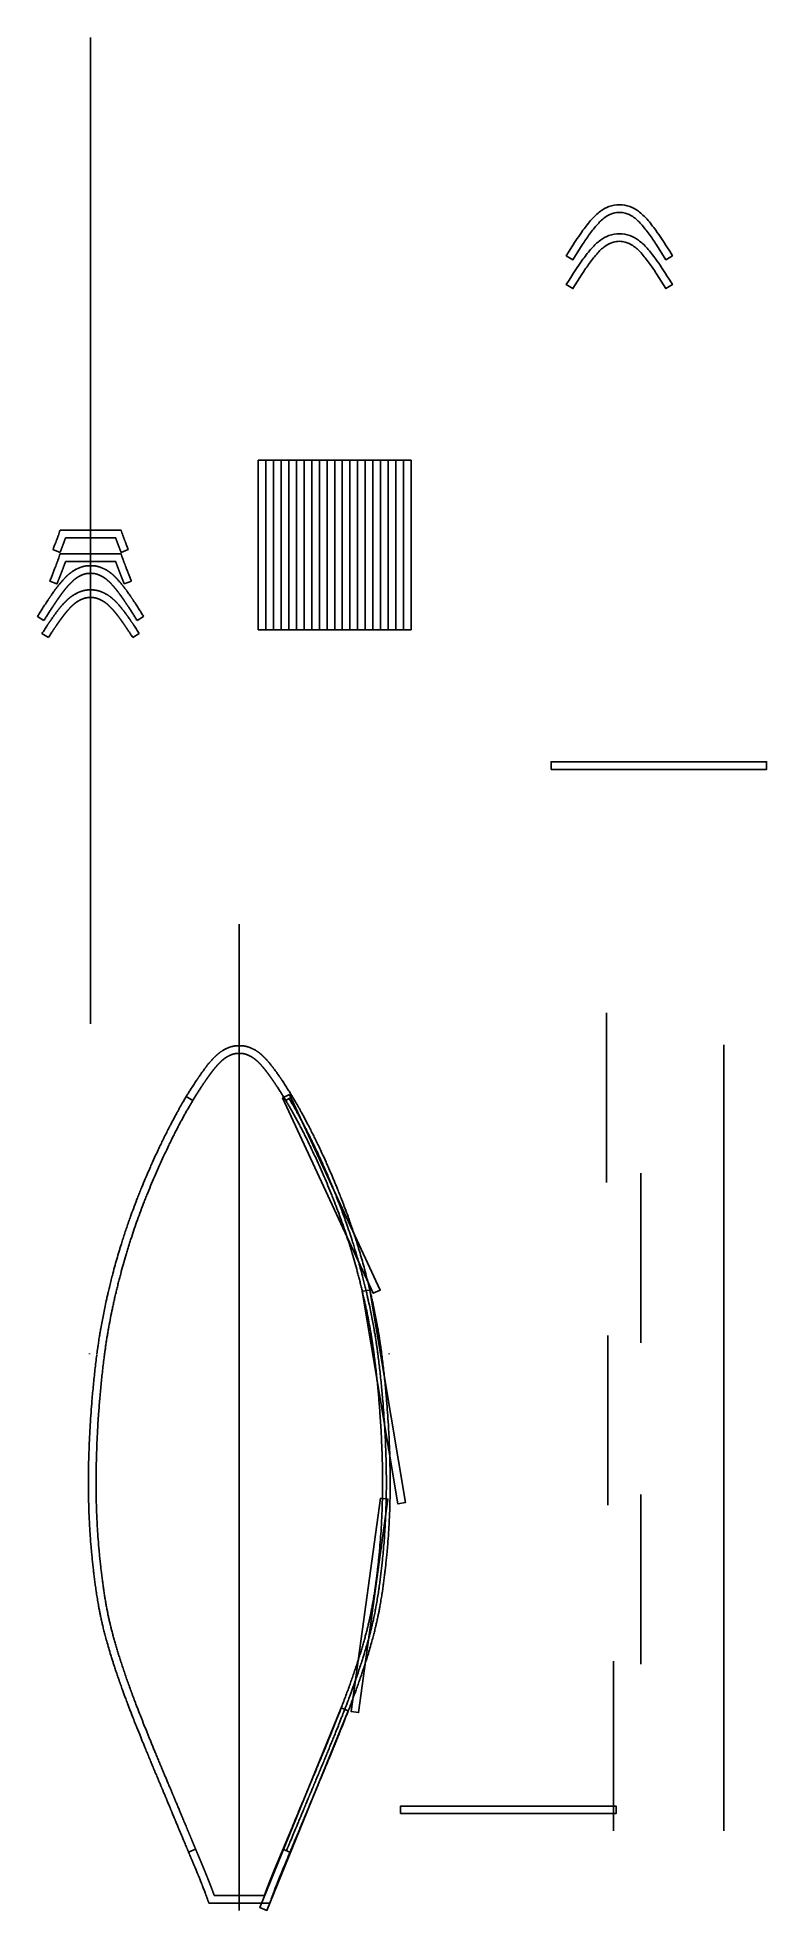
# Model space of a CAD drawing. Header units: millimetres. Extents: x -2789 to 12250, y -4440 to 7168.
# Drawn here: x 2794 to 7090, y -4440 to 6598 of the extents above; entities that cross this region are included whole.
import ezdxf

# ---------------------------------------------------------------- set-up
doc = ezdxf.new("R2010")
doc.units = ezdxf.units.MM
doc.header["$MEASUREMENT"] = 0
doc.layers.add('pic', color=1, linetype='Continuous')

msp = doc.modelspace()

# ---------------------------------------------------------------- linework, layer by layer
for p, q in [((3106.83301, 785.88064), (3106.83301, 6597.78693)), ((4095.23096, 4107.28777), (4995.23096, 4107.28777)), ((4095.23096, 3107.28777), (4095.23096, 4107.28777)), ((4140.23096, 3107.28777), (4140.23096, 4107.28777)), ((4185.23096, 3107.28777), (4185.23096, 4107.28777)), ((4230.23096, 3107.28777), (4230.23096, 4107.28777)), ((4275.23096, 3107.28777), (4275.23096, 4107.28777)), ((4320.23096, 3107.28777), (4320.23096, 4107.28777)), ((4365.23096, 3107.28777), (4365.23096, 4107.28777)), ((4410.23096, 3107.28777), (4410.23096, 4107.28777)), ((4455.23096, 3107.28777), (4455.23096, 4107.28777)), ((4500.23096, 3107.28777), (4500.23096, 4107.28777)), ((4545.23096, 3107.28777), (4545.23096, 4107.28777)), ((4590.23096, 3107.28777), (4590.23096, 4107.28777)), ((4635.23096, 3107.28777), (4635.23096, 4107.28777)), ((4680.23096, 3107.28777), (4680.23096, 4107.28777)), ((4725.23096, 3107.28777), (4725.23096, 4107.28777)), ((4770.23096, 3107.28777), (4770.23096, 4107.28777)), ((4815.23096, 3107.28777), (4815.23096, 4107.28777)), ((4860.23096, 3107.28777), (4860.23096, 4107.28777)), ((4905.23096, 3107.28777), (4905.23096, 4107.28777)), ((4950.23096, 3107.28777), (4950.23096, 4107.28777)), ((4995.23096, 3107.28777), (4995.23096, 4107.28777)), ((2927.08156, 3563.61635), (2885.21363, 3580.11111)), ((3286.58446, 3563.61635), (3328.45238, 3580.11111)), ((2908.47435, 3378.03995), (2866.6037, 3394.53578)), ((3305.19166, 3378.03995), (3347.06232, 3394.53578)), ((2793.6843, 3184.98257), (2832.21535, 3161.73696)), ((3419.25989, 3184.98257), (3380.72885, 3161.73696)), ((4095.23096, 3107.28777), (4995.23096, 3107.28777)), ((2820.31187, 3085.03489), (2858.85112, 3061.78433)), ((3393.35414, 3085.03489), (3354.8149, 3061.78433)), ((3983.10841, -4440.28565), (3983.10841, 1371.62064)), ((3670.32062, 356.18674), (3708.85166, 332.94113)), ((4295.89621, 356.18674), (4257.36516, 332.94113)), ((3684.44012, -4096.38565), (3725.92494, -4078.94978)), ((4281.77671, -4096.38565), (4240.29189, -4078.94978))]:
    msp.add_line(p, q)
at = {"color": 7, "linetype": 'Continuous', "lineweight": 25}
for p, q in [((2927.04576, 3693.6324), (3106.83301, 3693.6324)), ((2959.09079, 3648.6324), (3106.83301, 3648.6324)), ((3286.62026, 3693.6324), (3106.83301, 3693.6324)), ((3254.57522, 3648.6324), (3106.83301, 3648.6324)), ((2927.04576, 3554.46572), (3106.83301, 3554.46572)), ((3286.62026, 3554.46572), (3106.83301, 3554.46572)), ((2959.09079, 3509.46572), (3106.83301, 3509.46572)), ((3254.57522, 3509.46572), (3106.83301, 3509.46572)), ((3099.82259, -1158.59942), (3099.40203, -1161.8758)), ((3187.99283, -1169.96701), (3187.58138, -1173.17235)), ((4778.224, -1169.96701), (4778.63544, -1173.17235)), ((4800.54089, -1167.10236), (4800.95234, -1170.3077)), ((4866.39423, -1158.59942), (4866.8148, -1161.8758)), ((3803.32116, -4396.38565), (3983.10841, -4396.38565)), ((3835.3662, -4351.38565), (3983.10841, -4351.38565)), ((4130.85063, -4351.38565), (3983.10841, -4351.38565)), ((4162.89566, -4396.38565), (3983.10841, -4396.38565))]:
    msp.add_line(p, q, dxfattribs=at)
for points in [[(6223.12351, 5611.47346, 0.0847657084), (6161.71754, 5600.67549, 0.0754701628), (6110.94378, 5573.3419, 0.0517295886), (6060.19148, 5526.26281, 0.0238087221), (6008.50831, 5461.2881, 0.0156610872), (5942.83099, 5363.83577), (5926.33216, 5337.61908), (5910.33355, 5311.47346), (5948.8646, 5288.22784), (6004.41041, 5375.9474, -0.0196457906), (6047.47581, 5438.38877, -0.0167897307), (6095.5283, 5498.22133, -0.0670918969), (6144.49615, 5541.7445, -0.0782373087), (6188.71238, 5562.3697, -0.0734321609), (6223.11918, 5566.73443, -0.0734321609), (6257.52599, 5562.3697, -0.0782373087), (6301.74221, 5541.7445, -0.0670918969), (6350.71007, 5498.22133, -0.0167897307), (6398.76256, 5438.38877, -0.0196457906), (6441.82796, 5375.9474), (6497.37497, 5288.22596), (6535.90482, 5311.47346), (6519.9062, 5337.61908), (6503.40738, 5363.83577, 0.0156610872), (6437.73006, 5461.2881, 0.0238087221), (6386.04689, 5526.26281, 0.0517295886), (6335.29459, 5573.3419, 0.0754701628), (6284.52083, 5600.67549, 0.0847657084), (6223.11486, 5611.47346)], [(6223.12351, 5441.19467, 0.0847657084), (6161.71754, 5430.39671, 0.0754701628), (6110.94378, 5403.06312, 0.0517295886), (6060.19148, 5355.98403, 0.0238087221), (6008.50831, 5291.00931, 0.0156610872), (5942.83099, 5193.55698), (5926.33216, 5167.3403), (5910.33355, 5141.19467), (5948.8646, 5117.94906), (6004.41041, 5205.66862, -0.0196457906), (6047.47581, 5268.10998, -0.0167897307), (6095.5283, 5327.94254, -0.0670918969), (6144.49615, 5371.46571, -0.0782373087), (6188.71238, 5392.09092, -0.0734321609), (6223.11918, 5396.45565, -0.0734321609), (6257.52599, 5392.09092, -0.0782373087), (6301.74221, 5371.46571, -0.0670918969), (6350.71007, 5327.94254, -0.0167897307), (6398.76256, 5268.10998, -0.0196457906), (6441.82796, 5205.66862), (6497.37497, 5117.94717), (6535.90482, 5141.19467), (6519.9062, 5167.3403), (6503.40738, 5193.55698, 0.0156610872), (6437.73006, 5291.00931, 0.0238087221), (6386.04689, 5355.98403, 0.0517295886), (6335.29459, 5403.06312, 0.0754701628), (6284.52083, 5430.39671, 0.0847657084), (6223.11486, 5441.19467)]]:
    msp.add_lwpolyline(points, format="xyb")
for points in [[(5820.19937, 2284.18092), (7090.19937, 2284.18092), (7090.19937, 2329.18092), (5820.19937, 2329.18092)], [(4237.68244, 349.25157), (4772.8597, -802.47986), (4813.66908, -783.51689), (4278.49182, 368.21455)], [(4708.10451, -791.20894), (4917.43213, -2043.83895), (4961.81666, -2036.42183), (4752.48903, -783.79182)], [(4814.46637, -2009.37118), (4641.63241, -3267.55576), (4686.21376, -3273.6798), (4859.04771, -2015.49522)], [(4583.54097, -3246.40662), (4104.33255, -4422.52706), (4146.00611, -4439.50688), (4625.21453, -3263.38644)], [(4933.81675, -3869.40418), (6203.81675, -3869.40418), (6203.81675, -3824.40418), (4933.81675, -3824.40418)]]:
    msp.add_lwpolyline(points, close=True)
at = {"color": 7, "linetype": 'Continuous'}
for points, knots in [([(2885.21363, 3580.11111), (2885.22699, 3580.14502), (2885.24035, 3580.17893), (2885.3779, 3580.52808), (2885.50279, 3580.84527), (2885.6961, 3581.33636), (2885.76532, 3581.51225), (2885.90984, 3581.8796), (2885.99209, 3582.08871), (2886.1518, 3582.49489), (2886.2261, 3582.68386), (2886.37028, 3583.05072), (2886.44138, 3583.23166), (2886.58337, 3583.59312), (2886.65439, 3583.77395), (2886.86751, 3584.31675), (2887.00977, 3584.67924), (2887.43548, 3585.76452), (2887.71819, 3586.48599), (2888.79116, 3589.22679), (2889.57547, 3591.23588), (2891.9066, 3597.22436), (2893.432, 3601.16595), (2895.98141, 3607.79339), (2897.01997, 3610.50502), (2900.09299, 3618.5644), (2902.08479, 3623.83661), (2904.44586, 3630.14707), (2904.86922, 3631.28108), (2905.46487, 3632.8801), (2905.63956, 3633.3495), (2905.93373, 3634.14067), (2906.05345, 3634.4629), (2906.23727, 3634.9579), (2906.30302, 3635.13503), (2906.44382, 3635.5145), (2906.51887, 3635.71684), (2906.66706, 3636.11653), (2906.7405, 3636.31469), (2906.95885, 3636.90408), (2907.10456, 3637.29772), (2907.56265, 3638.53621), (2907.87356, 3639.37827), (2908.8019, 3641.89693), (2909.41536, 3643.5672), (2910.9528, 3647.76826), (2911.86952, 3650.28723), (2913.18797, 3653.93082), (2913.60158, 3655.07694), (2914.1874, 3656.70462), (2914.362, 3657.19029), (2914.6252, 3657.92327), (2914.71568, 3658.1754), (2914.90182, 3658.69443), (2914.9954, 3658.95556), (2915.18163, 3659.47555), (2915.27457, 3659.73523), (2915.55327, 3660.51446), (2915.7388, 3661.03389), (2916.17939, 3662.26909), (2916.4342, 3662.98482), (2916.6885, 3663.70043), (2920.24198, 3673.70013), (2923.69438, 3683.67745), (2927.04576, 3693.6324)], [0.74519913585, 0.74519913585, 0.74519913585, 0.74519913585, 0.74545418191, 0.74545418191, 0.74782527996, 0.74782527996, 0.74917113489, 0.74917113489, 0.75066642749, 0.75066642749, 0.75187367095, 0.75187367095, 0.75308091441, 0.75308091441, 0.75428815786, 0.75428815786, 0.75670264478, 0.75670264478, 0.76153161861, 0.76153161861, 0.77509332677, 0.77509332677, 0.80221674308, 0.80221674308, 0.82129519584, 0.82129519584, 0.85945210135, 0.85945210135, 0.86785202371, 0.86785202371, 0.87135552976, 0.87135552976, 0.87375313662, 0.87375313662, 0.87510331975, 0.87510331975, 0.87645350287, 0.87645350287, 0.877803686, 0.877803686, 0.88050405225, 0.88050405225, 0.88630034352, 0.88630034352, 0.89789292604, 0.89789292604, 0.91561875773, 0.91561875773, 0.92376811151, 0.92376811151, 0.92725849194, 0.92725849194, 0.92906226464, 0.92906226464, 0.93086603734, 0.93086603734, 0.93266981004, 0.93266981004, 0.93627735543, 0.93627735543, 0.94124961402, 0.94124961402, 0.94124961402, 1.01073029716, 1.01073029716, 1.01073029716, 1.01073029716]), ([(3328.45238, 3580.11111), (3328.43902, 3580.14502), (3328.42566, 3580.17893), (3328.28812, 3580.52808), (3328.16322, 3580.84527), (3327.96992, 3581.33636), (3327.9007, 3581.51225), (3327.75617, 3581.8796), (3327.67392, 3582.08871), (3327.51421, 3582.49489), (3327.43992, 3582.68386), (3327.29574, 3583.05072), (3327.22464, 3583.23166), (3327.08265, 3583.59312), (3327.01163, 3583.77395), (3326.79851, 3584.31675), (3326.65625, 3584.67924), (3326.23054, 3585.76452), (3325.94782, 3586.48599), (3324.87485, 3589.22679), (3324.09054, 3591.23588), (3321.75941, 3597.22436), (3320.23401, 3601.16595), (3317.68461, 3607.79339), (3316.64605, 3610.50502), (3313.57303, 3618.5644), (3311.58122, 3623.83661), (3309.22015, 3630.14707), (3308.79679, 3631.28108), (3308.20114, 3632.8801), (3308.02645, 3633.3495), (3307.73229, 3634.14067), (3307.61256, 3634.4629), (3307.42875, 3634.9579), (3307.363, 3635.13503), (3307.2222, 3635.5145), (3307.14714, 3635.71684), (3306.99895, 3636.11653), (3306.92551, 3636.31469), (3306.70716, 3636.90408), (3306.56145, 3637.29772), (3306.10337, 3638.53621), (3305.79245, 3639.37827), (3304.86412, 3641.89693), (3304.25066, 3643.5672), (3302.71321, 3647.76826), (3301.79649, 3650.28723), (3300.47804, 3653.93082), (3300.06443, 3655.07694), (3299.47861, 3656.70462), (3299.30401, 3657.19029), (3299.04081, 3657.92327), (3298.95034, 3658.1754), (3298.7642, 3658.69443), (3298.67061, 3658.95556), (3298.48438, 3659.47555), (3298.39144, 3659.73523), (3298.11274, 3660.51446), (3297.92722, 3661.03389), (3297.48663, 3662.26909), (3297.23181, 3662.98482), (3296.97751, 3663.70043), (3293.42403, 3673.70013), (3289.97163, 3683.67745), (3286.62026, 3693.6324)], [0.74519913585, 0.74519913585, 0.74519913585, 0.74519913585, 0.74545418191, 0.74545418191, 0.74782527996, 0.74782527996, 0.74917113489, 0.74917113489, 0.75066642749, 0.75066642749, 0.75187367095, 0.75187367095, 0.75308091441, 0.75308091441, 0.75428815786, 0.75428815786, 0.75670264478, 0.75670264478, 0.76153161861, 0.76153161861, 0.77509332677, 0.77509332677, 0.80221674308, 0.80221674308, 0.82129519584, 0.82129519584, 0.85945210135, 0.85945210135, 0.86785202371, 0.86785202371, 0.87135552976, 0.87135552976, 0.87375313662, 0.87375313662, 0.87510331975, 0.87510331975, 0.87645350287, 0.87645350287, 0.877803686, 0.877803686, 0.88050405225, 0.88050405225, 0.88630034352, 0.88630034352, 0.89789292604, 0.89789292604, 0.91561875773, 0.91561875773, 0.92376811151, 0.92376811151, 0.92725849194, 0.92725849194, 0.92906226464, 0.92906226464, 0.93086603734, 0.93086603734, 0.93266981004, 0.93266981004, 0.93627735543, 0.93627735543, 0.94124961402, 0.94124961402, 0.94124961402, 1.01073029716, 1.01073029716, 1.01073029716, 1.01073029716]), ([(2866.6037, 3394.53578), (2866.76991, 3394.94388), (2866.93585, 3395.35146), (2867.84804, 3397.59279), (2868.5888, 3399.41593), (2870.79399, 3404.85248), (2872.24125, 3408.43278), (2876.51435, 3419.04138), (2879.27155, 3425.93742), (2882.47819, 3434.02074), (2883.01536, 3435.37708), (2883.89511, 3437.60215), (2884.23992, 3438.47521), (2884.80727, 3439.9133), (2885.03058, 3440.47976), (2885.3779, 3441.36141), (2885.50279, 3441.67859), (2885.6961, 3442.16968), (2885.76532, 3442.34558), (2885.90984, 3442.71292), (2885.99209, 3442.92204), (2886.1518, 3443.32821), (2886.2261, 3443.51718), (2886.37028, 3443.88404), (2886.44138, 3444.06498), (2886.58337, 3444.42644), (2886.65439, 3444.60728), (2886.86751, 3445.15007), (2887.00977, 3445.51256), (2887.43548, 3446.59785), (2887.71819, 3447.31931), (2888.79116, 3450.06011), (2889.57547, 3452.0692), (2891.9066, 3458.05769), (2893.432, 3461.99928), (2895.98141, 3468.62671), (2897.01997, 3471.33834), (2900.09299, 3479.39772), (2902.08479, 3484.66994), (2904.44586, 3490.98039), (2904.86922, 3492.1144), (2905.46487, 3493.71343), (2905.63956, 3494.18282), (2905.93373, 3494.974), (2906.05345, 3495.29622), (2906.23727, 3495.79122), (2906.30302, 3495.96835), (2906.44382, 3496.34782), (2906.51887, 3496.55017), (2906.66706, 3496.94985), (2906.7405, 3497.14801), (2906.95885, 3497.73741), (2907.10456, 3498.13104), (2907.56265, 3499.36953), (2907.87356, 3500.2116), (2908.8019, 3502.73026), (2909.41536, 3504.40052), (2910.9528, 3508.60158), (2911.86952, 3511.12055), (2913.18797, 3514.76415), (2913.60158, 3515.91027), (2914.1874, 3517.53794), (2914.362, 3518.02361), (2914.6252, 3518.7566), (2914.71568, 3519.00872), (2914.90182, 3519.52776), (2914.9954, 3519.78888), (2915.18163, 3520.30887), (2915.27457, 3520.56855), (2915.55327, 3521.34778), (2915.7388, 3521.86721), (2916.17939, 3523.10242), (2916.4342, 3523.81814), (2916.6885, 3524.53375), (2920.24198, 3534.53345), (2923.69438, 3544.51077), (2927.04576, 3554.46572)], [0.63536487776, 0.63536487776, 0.63536487776, 0.63536487776, 0.63810804864, 0.63810804864, 0.65047037678, 0.65047037678, 0.67519503306, 0.67519503306, 0.72464434562, 0.72464434562, 0.73467991186, 0.73467991186, 0.74119407805, 0.74119407805, 0.74545418191, 0.74545418191, 0.74782527996, 0.74782527996, 0.74917113489, 0.74917113489, 0.75066642749, 0.75066642749, 0.75187367095, 0.75187367095, 0.75308091441, 0.75308091441, 0.75428815786, 0.75428815786, 0.75670264478, 0.75670264478, 0.76153161861, 0.76153161861, 0.77509332677, 0.77509332677, 0.80221674308, 0.80221674308, 0.82129519584, 0.82129519584, 0.85945210135, 0.85945210135, 0.86785202371, 0.86785202371, 0.87135552976, 0.87135552976, 0.87375313662, 0.87375313662, 0.87510331975, 0.87510331975, 0.87645350287, 0.87645350287, 0.877803686, 0.877803686, 0.88050405225, 0.88050405225, 0.88630034352, 0.88630034352, 0.89789292604, 0.89789292604, 0.91561875773, 0.91561875773, 0.92376811151, 0.92376811151, 0.92725849194, 0.92725849194, 0.92906226464, 0.92906226464, 0.93086603734, 0.93086603734, 0.93266981004, 0.93266981004, 0.93627735543, 0.93627735543, 0.94124961402, 0.94124961402, 0.94124961402, 1.01073029716, 1.01073029716, 1.01073029716, 1.01073029716]), ([(3347.06232, 3394.53578), (3346.89611, 3394.94388), (3346.73017, 3395.35146), (3345.81797, 3397.59279), (3345.07721, 3399.41593), (3342.87202, 3404.85248), (3341.42477, 3408.43278), (3337.15167, 3419.04138), (3334.39446, 3425.93742), (3331.18782, 3434.02074), (3330.65065, 3435.37708), (3329.7709, 3437.60215), (3329.42609, 3438.47521), (3328.85874, 3439.9133), (3328.63543, 3440.47976), (3328.28812, 3441.36141), (3328.16322, 3441.67859), (3327.96992, 3442.16968), (3327.9007, 3442.34558), (3327.75617, 3442.71292), (3327.67392, 3442.92204), (3327.51421, 3443.32821), (3327.43992, 3443.51718), (3327.29574, 3443.88404), (3327.22464, 3444.06498), (3327.08265, 3444.42644), (3327.01163, 3444.60728), (3326.79851, 3445.15007), (3326.65625, 3445.51256), (3326.23054, 3446.59785), (3325.94782, 3447.31931), (3324.87485, 3450.06011), (3324.09054, 3452.0692), (3321.75941, 3458.05769), (3320.23401, 3461.99928), (3317.68461, 3468.62671), (3316.64605, 3471.33834), (3313.57303, 3479.39772), (3311.58122, 3484.66994), (3309.22015, 3490.98039), (3308.79679, 3492.1144), (3308.20114, 3493.71343), (3308.02645, 3494.18282), (3307.73229, 3494.974), (3307.61256, 3495.29622), (3307.42875, 3495.79122), (3307.363, 3495.96835), (3307.2222, 3496.34782), (3307.14714, 3496.55017), (3306.99895, 3496.94985), (3306.92551, 3497.14801), (3306.70716, 3497.73741), (3306.56145, 3498.13104), (3306.10337, 3499.36953), (3305.79245, 3500.2116), (3304.86412, 3502.73026), (3304.25066, 3504.40052), (3302.71321, 3508.60158), (3301.79649, 3511.12055), (3300.47804, 3514.76415), (3300.06443, 3515.91027), (3299.47861, 3517.53794), (3299.30401, 3518.02361), (3299.04081, 3518.7566), (3298.95034, 3519.00872), (3298.7642, 3519.52776), (3298.67061, 3519.78888), (3298.48438, 3520.30887), (3298.39144, 3520.56855), (3298.11274, 3521.34778), (3297.92722, 3521.86721), (3297.48663, 3523.10242), (3297.23181, 3523.81814), (3296.97751, 3524.53375), (3293.42403, 3534.53345), (3289.97163, 3544.51077), (3286.62026, 3554.46572)], [0.63536487776, 0.63536487776, 0.63536487776, 0.63536487776, 0.63810804864, 0.63810804864, 0.65047037678, 0.65047037678, 0.67519503306, 0.67519503306, 0.72464434562, 0.72464434562, 0.73467991186, 0.73467991186, 0.74119407805, 0.74119407805, 0.74545418191, 0.74545418191, 0.74782527996, 0.74782527996, 0.74917113489, 0.74917113489, 0.75066642749, 0.75066642749, 0.75187367095, 0.75187367095, 0.75308091441, 0.75308091441, 0.75428815786, 0.75428815786, 0.75670264478, 0.75670264478, 0.76153161861, 0.76153161861, 0.77509332677, 0.77509332677, 0.80221674308, 0.80221674308, 0.82129519584, 0.82129519584, 0.85945210135, 0.85945210135, 0.86785202371, 0.86785202371, 0.87135552976, 0.87135552976, 0.87375313662, 0.87375313662, 0.87510331975, 0.87510331975, 0.87645350287, 0.87645350287, 0.877803686, 0.877803686, 0.88050405225, 0.88050405225, 0.88630034352, 0.88630034352, 0.89789292604, 0.89789292604, 0.91561875773, 0.91561875773, 0.92376811151, 0.92376811151, 0.92725849194, 0.92725849194, 0.92906226464, 0.92906226464, 0.93086603734, 0.93086603734, 0.93266981004, 0.93266981004, 0.93627735543, 0.93627735543, 0.94124961402, 0.94124961402, 0.94124961402, 1.01073029716, 1.01073029716, 1.01073029716, 1.01073029716]), ([(2871.97168, 3306.45413), (2873.20898, 3308.25168), (2874.42579, 3310.01429), (2878.01508, 3315.19776), (2880.32646, 3318.51423), (2884.78656, 3324.86923), (2886.93582, 3327.90851), (2889.23058, 3331.12689), (2889.45707, 3331.44424), (2889.91049, 3332.07894), (2890.1096, 3332.35743), (2890.51413, 3332.92255), (2890.68951, 3333.16743), (2891.01046, 3333.61521), (2891.17131, 3333.83948), (2891.77721, 3334.6837), (2892.21984, 3335.29928), (2893.61352, 3337.2339), (2894.55918, 3338.54121), (2897.79714, 3342.99876), (2900.05275, 3346.07105), (2903.3917, 3350.56822), (2904.50755, 3352.06224), (2906.16464, 3354.26741), (2906.71365, 3354.99574), (2907.62305, 3356.19837), (2907.98527, 3356.67637), (2908.54273, 3357.41042), (2908.73649, 3357.66525), (2909.01646, 3358.03308), (2909.1051, 3358.14949), (2909.33125, 3358.44624), (2909.47058, 3358.62891), (2909.78423, 3359.0398), (2909.95916, 3359.26874), (2910.2979, 3359.71157), (2910.46501, 3359.92978), (2910.79981, 3360.36649), (2910.96724, 3360.58466), (2911.46964, 3361.23859), (2911.80472, 3361.67382), (2912.79405, 3362.95603), (2913.44675, 3363.79831), (2915.33928, 3366.23003), (2916.5741, 3367.80339), (2919.02933, 3370.90503), (2920.24904, 3372.43246), (2922.93118, 3375.76125), (2924.38944, 3377.55113), (2926.40516, 3379.99713), (2926.97216, 3380.68205), (2927.8499, 3381.73744), (2928.16228, 3382.11207), (2928.7063, 3382.76281), (2928.93543, 3383.03637), (2929.3248, 3383.50036), (2929.49621, 3383.70432), (2929.84731, 3384.12147), (2930.02999, 3384.33824), (2930.38926, 3384.76385), (2930.56791, 3384.97516), (2930.9255, 3385.39749), (2931.10446, 3385.60854), (2931.64185, 3386.24134), (2932.00086, 3386.66284), (2933.18236, 3388.04579), (2934.00631, 3389.00358), (2936.78895, 3392.21603), (2938.75661, 3394.45059), (2942.71294, 3398.87004), (2944.70204, 3401.05535), (2947.65009, 3404.24035), (2948.59315, 3405.25124), (2950.00576, 3406.75356), (2950.48312, 3407.25915), (2951.36276, 3408.18702), (2951.76515, 3408.61007), (2952.58254, 3409.46665), (2952.99901, 3409.90164), (2953.82657, 3410.76294), (2954.23968, 3411.1914), (2955.47708, 3412.4702), (2956.29763, 3413.31219), (2957.94129, 3414.98699), (2958.76304, 3415.81836), (2960.0633, 3417.12436), (2960.54264, 3417.60378), (2961.21003, 3418.2684), (2961.39645, 3418.45374), (2961.76628, 3418.82083), (2961.94839, 3419.00133), (2962.33135, 3419.38012), (2962.52682, 3419.57314), (2962.93864, 3419.97902), (2963.14365, 3420.18067), (2963.75607, 3420.78176), (2964.15886, 3421.17547), (2964.96508, 3421.96026), (2965.36593, 3422.34881), (2966.41939, 3423.36559), (2967.06834, 3423.98742), (2968.35502, 3425.21143), (2968.99407, 3425.81483), (2970.22388, 3426.967), (2970.81064, 3427.5127), (2971.75588, 3428.38519), (2972.1147, 3428.71481), (2972.73954, 3429.28604), (2973.00732, 3429.52992), (2973.49161, 3429.96945), (2973.70787, 3430.16519), (2974.06652, 3430.48856), (2974.19464, 3430.60386), (2974.50404, 3430.88182), (2974.69424, 3431.0523), (2975.34814, 3431.6367), (2975.80905, 3432.04575), (2977.4897, 3433.52727), (2978.7041, 3434.57814), (2980.75633, 3436.32062), (2981.60247, 3437.02927), (2983.28349, 3438.41743), (2984.12611, 3439.10326), (2985.23587, 3439.9936), (2985.51452, 3440.21606), (2985.9781, 3440.5843), (2986.16936, 3440.7357), (2986.54893, 3441.03504), (2986.73938, 3441.1847), (2987.31273, 3441.63365), (2987.69764, 3441.93295), (2988.4047, 3442.47902), (2988.7326, 3442.73083), (2989.38406, 3443.22808), (2989.71042, 3443.4757), (2990.69139, 3444.21556), (2991.34781, 3444.70471), (2993.44448, 3446.24837), (2994.89807, 3447.29071), (2996.8922, 3448.6837), (2997.4135, 3449.04449), (2998.46346, 3449.76464), (2998.98998, 3450.12248), (3000.57413, 3451.18925), (3001.63634, 3451.89146), (3004.32079, 3453.6334), (3005.95387, 3454.66325), (3009.22932, 3456.67102), (3010.88065, 3457.65477), (3014.57963, 3459.79584), (3016.63136, 3460.942), (3020.78962, 3463.18173), (3022.89097, 3464.27201), (3025.39862, 3465.52566), (3025.79692, 3465.72337), (3026.99333, 3466.313), (3027.80805, 3466.70866), (3029.11641, 3467.33451), (3029.60864, 3467.56789), (3030.58142, 3468.02512), (3031.06815, 3468.25196), (3032.03587, 3468.69883), (3032.51954, 3468.92016), (3033.56988, 3469.39632), (3034.13731, 3469.6507), (3036.04154, 3470.49506), (3037.38419, 3471.07484), (3040.76564, 3472.49505), (3042.79396, 3473.31082), (3045.68335, 3474.42113), (3046.53948, 3474.74361), (3048.14602, 3475.3364), (3048.88749, 3475.60505), (3050.37746, 3476.13523), (3051.1228, 3476.39554), (3053.35996, 3477.16198), (3054.85293, 3477.65363), (3057.29784, 3478.42547), (3058.24872, 3478.71745), (3059.20036, 3479.00131)], [0.00008814012, 0.00008814012, 0.00008814012, 0.00008814012, 0.02307396347, 0.02307396347, 0.06904561017, 0.06904561017, 0.11501725687, 0.11501725687, 0.12009366868, 0.12009366868, 0.12517008048, 0.12517008048, 0.12818460681, 0.12818460681, 0.13119913315, 0.13119913315, 0.13952341723, 0.13952341723, 0.15750398706, 0.15750398706, 0.2015762351, 0.2015762351, 0.22404030983, 0.22404030983, 0.23526631912, 0.23526631912, 0.24274152547, 0.24274152547, 0.24675751545, 0.24675751545, 0.24868014132, 0.24868014132, 0.25136839499, 0.25136839499, 0.25440872256, 0.25440872256, 0.25744905013, 0.25744905013, 0.2604893777, 0.2604893777, 0.26657003283, 0.26657003283, 0.27848864531, 0.27848864531, 0.30123698137, 0.30123698137, 0.32398531744, 0.32398531744, 0.35153144342, 0.35153144342, 0.36235771624, 0.36235771624, 0.36834071531, 0.36834071531, 0.37277932357, 0.37277932357, 0.37595472766, 0.37595472766, 0.37913013175, 0.37913013175, 0.38230553584, 0.38230553584, 0.38548093993, 0.38548093993, 0.39183174811, 0.39183174811, 0.40637011333, 0.40637011333, 0.44081103899, 0.44081103899, 0.47525196466, 0.47525196466, 0.4915172493, 0.4915172493, 0.49960243022, 0.49960243022, 0.50631584594, 0.50631584594, 0.51312675337, 0.51312675337, 0.5199376608, 0.5199376608, 0.53355947566, 0.53355947566, 0.54718129052, 0.54718129052, 0.5551405405, 0.5551405405, 0.55824124763, 0.55824124763, 0.56134195476, 0.56134195476, 0.56444266189, 0.56444266189, 0.56754336902, 0.56754336902, 0.57374478328, 0.57374478328, 0.57994619754, 0.57994619754, 0.59009990802, 0.59009990802, 0.60025361851, 0.60025361851, 0.60976232573, 0.60976232573, 0.61562244124, 0.61562244124, 0.61999174201, 0.61999174201, 0.62372068038, 0.62372068038, 0.62573190009, 0.62573190009, 0.62847402407, 0.62847402407, 0.6353004861, 0.6353004861, 0.65332334167, 0.65332334167, 0.66595856118, 0.66595856118, 0.67859378068, 0.67859378068, 0.6828371961, 0.6828371961, 0.68566129575, 0.68566129575, 0.6884853954, 0.6884853954, 0.69413359469, 0.69413359469, 0.69878612392, 0.69878612392, 0.70343865316, 0.70343865316, 0.71274371162, 0.71274371162, 0.73305272464, 0.73305272464, 0.74031383223, 0.74031383223, 0.74757493983, 0.74757493983, 0.76209715501, 0.76209715501, 0.78406909084, 0.78406909084, 0.80604102666, 0.80604102666, 0.8328943956, 0.8328943956, 0.85974776453, 0.85974776453, 0.86481079528, 0.86481079528, 0.87493685678, 0.87493685678, 0.88099494912, 0.88099494912, 0.88684817632, 0.88684817632, 0.89270140353, 0.89270140353, 0.89956327093, 0.89956327093, 0.91592309589, 0.91592309589, 0.94072519341, 0.94072519341, 0.95116049636, 0.95116049636, 0.96029513951, 0.96029513951, 0.96942978267, 0.96942978267, 0.98769906897, 0.98769906897, 0.9993125159, 0.9993125159, 0.9993125159, 0.9993125159]), ([(3059.56074, 3479.10717), (3060.06346, 3479.25256), (3060.57873, 3479.40006), (3061.27863, 3479.59757), (3061.50961, 3479.66218), (3061.90825, 3479.77276), (3062.07781, 3479.81945), (3062.3344, 3479.88942), (3062.41736, 3479.91192), (3062.53814, 3479.94451), (3062.57268, 3479.95381), (3062.62286, 3479.96729), (3062.63925, 3479.97169), (3062.67603, 3479.98155), (3062.70595, 3479.98955), (3062.75272, 3480.00204), (3062.77321, 3480.0075), (3062.82272, 3480.02069), (3062.85087, 3480.02818), (3062.90665, 3480.04301), (3062.93436, 3480.05037), (3063.01693, 3480.07227), (3063.07127, 3480.08664), (3063.23042, 3480.12862), (3063.3279, 3480.15421), (3063.53057, 3480.20719), (3063.6348, 3480.23433), (3063.84609, 3480.28905), (3063.95136, 3480.31618), (3064.26569, 3480.39678), (3064.47222, 3480.44919), (3064.884, 3480.55265), (3065.09038, 3480.60399), (3065.71126, 3480.75681), (3066.12637, 3480.8568), (3066.95457, 3481.05202), (3067.3687, 3481.14752), (3068.35638, 3481.37034), (3068.93574, 3481.49706), (3070.10766, 3481.74494), (3070.69075, 3481.86412), (3071.85141, 3482.09375), (3072.42976, 3482.20437), (3073.55241, 3482.41155), (3074.09602, 3482.50834), (3075.26075, 3482.70855), (3075.89096, 3482.81248), (3077.03074, 3482.99242), (3077.53532, 3483.0693), (3078.28902, 3483.18001), (3078.53495, 3483.21548), (3078.92137, 3483.27025), (3079.06192, 3483.28998), (3079.3665, 3483.33223), (3079.53182, 3483.35486), (3079.81166, 3483.39276), (3079.93366, 3483.40914), (3080.14617, 3483.43734), (3080.23263, 3483.44871), (3080.40226, 3483.47085), (3080.48943, 3483.48215), (3080.75966, 3483.51692), (3080.9461, 3483.54052), (3081.31499, 3483.58647), (3081.4995, 3483.60908), (3082.12048, 3483.68402), (3082.56299, 3483.73553), (3083.52155, 3483.84327), (3084.04204, 3483.8995), (3085.14928, 3484.01426), (3085.7342, 3484.07232), (3086.44262, 3484.13993), (3086.56879, 3484.15187), (3086.69487, 3484.16368)], [0.00494697507, 0.00494697507, 0.00494697507, 0.00494697507, 0.05481923929, 0.05481923929, 0.0812972154, 0.0812972154, 0.10331279454, 0.10331279454, 0.11354529158, 0.11354529158, 0.11851515234, 0.11851515234, 0.12138297716, 0.12138297716, 0.12425080198, 0.12425080198, 0.12711862679, 0.12711862679, 0.12998645161, 0.12998645161, 0.13285427643, 0.13285427643, 0.13858992606, 0.13858992606, 0.15006122532, 0.15006122532, 0.16153252459, 0.16153252459, 0.17300382385, 0.17300382385, 0.19594642238, 0.19594642238, 0.21888902092, 0.21888902092, 0.26477421798, 0.26477421798, 0.31065941504, 0.31065941504, 0.37402379042, 0.37402379042, 0.43738816579, 0.43738816579, 0.50075254117, 0.50075254117, 0.56019171947, 0.56019171947, 0.62946276876, 0.62946276876, 0.68383356566, 0.68383356566, 0.71030788355, 0.71030788355, 0.7257488127, 0.7257488127, 0.74230107546, 0.74230107546, 0.75621299, 0.75621299, 0.76682793443, 0.76682793443, 0.77744287886, 0.77744287886, 0.79867276771, 0.79867276771, 0.81990265657, 0.81990265657, 0.86960536865, 0.86960536865, 0.92532998201, 0.92532998201, 0.98457757255, 0.98457757255, 0.99741942509, 0.99741942509, 0.99741942509, 0.99741942509]), ([(3086.87648, 3484.18033), (3088.36493, 3484.31373), (3089.84089, 3484.42675), (3092.67405, 3484.61091), (3094.04058, 3484.68518), (3096.78394, 3484.80824), (3098.15765, 3484.85666), (3100.8919, 3484.92946), (3102.25475, 3484.95398), (3104.56912, 3484.97792), (3105.52276, 3484.98262), (3106.47426, 3484.98257)], [0.000078171539, 0.000078171539, 0.000078171539, 0.000078171539, 0.004331487427, 0.004331487427, 0.008309909328, 0.008309909328, 0.012288331229, 0.012288331229, 0.01626675313, 0.01626675313, 0.019065524624, 0.019065524624, 0.019065524624, 0.019065524624]), ([(3126.06771, 3484.18033), (3124.64066, 3484.30823), (3123.22254, 3484.41761), (3120.67427, 3484.58567), (3119.54435, 3484.65002), (3117.27117, 3484.76126), (3116.13382, 3484.80773), (3112.72204, 3484.92175), (3110.46035, 3484.96337), (3107.62961, 3484.98087), (3107.04939, 3484.9826), (3106.46994, 3484.98257)], [0.000078171539, 0.000078171539, 0.000078171539, 0.000078171539, 0.004162468898, 0.004162468898, 0.007462134532, 0.007462134532, 0.010761800167, 0.010761800167, 0.017361131435, 0.017361131435, 0.019065524624, 0.019065524624, 0.019065524624, 0.019065524624]), ([(3122.05078, 3439.35997), (3120.3017, 3439.51673), (3118.55045, 3439.63809), (3115.38307, 3439.80333), (3113.99779, 3439.85855), (3111.20454, 3439.93848), (3109.79043, 3439.96353), (3107.73515, 3439.98014), (3107.1049, 3439.9826), (3106.4721, 3439.98257)], [0.000078171539, 0.000078171539, 0.000078171539, 0.000078171539, 0.006810579527, 0.006810579527, 0.011833705748, 0.011833705748, 0.016856831968, 0.016856831968, 0.019065524624, 0.019065524624, 0.019065524624, 0.019065524624]), ([(3153.38346, 3479.10717), (3152.88074, 3479.25256), (3152.36547, 3479.40006), (3151.66556, 3479.59757), (3151.43458, 3479.66218), (3151.03595, 3479.77276), (3150.86639, 3479.81945), (3150.60979, 3479.88942), (3150.52683, 3479.91192), (3150.40606, 3479.94451), (3150.37151, 3479.95381), (3150.32134, 3479.96729), (3150.30494, 3479.97169), (3150.26816, 3479.98155), (3150.23824, 3479.98955), (3150.19147, 3480.00204), (3150.17099, 3480.0075), (3150.12147, 3480.02069), (3150.09333, 3480.02818), (3150.03755, 3480.04301), (3150.00984, 3480.05037), (3149.92726, 3480.07227), (3149.87292, 3480.08664), (3149.71377, 3480.12862), (3149.61629, 3480.15421), (3149.41362, 3480.20719), (3149.30939, 3480.23433), (3149.0981, 3480.28905), (3148.99283, 3480.31618), (3148.6785, 3480.39678), (3148.47198, 3480.44919), (3148.06019, 3480.55265), (3147.85382, 3480.60399), (3147.23293, 3480.75681), (3146.81782, 3480.8568), (3145.98962, 3481.05202), (3145.5755, 3481.14752), (3144.58782, 3481.37034), (3144.00845, 3481.49706), (3142.83653, 3481.74494), (3142.25345, 3481.86412), (3141.09279, 3482.09375), (3140.51444, 3482.20437), (3139.39178, 3482.41155), (3138.84817, 3482.50834), (3137.68344, 3482.70855), (3137.05323, 3482.81248), (3135.91344, 3482.99242), (3135.40887, 3483.0693), (3134.65516, 3483.18001), (3134.40924, 3483.21548), (3134.02283, 3483.27025), (3133.88227, 3483.28998), (3133.5777, 3483.33223), (3133.41237, 3483.35486), (3133.13253, 3483.39276), (3133.01053, 3483.40914), (3132.79802, 3483.43734), (3132.71156, 3483.44871), (3132.54194, 3483.47085), (3132.45477, 3483.48215), (3132.18454, 3483.51692), (3131.9981, 3483.54052), (3131.62921, 3483.58647), (3131.4447, 3483.60908), (3130.82373, 3483.68402), (3130.38122, 3483.73553), (3129.42266, 3483.84327), (3128.90217, 3483.89949), (3127.79492, 3484.01426), (3127.21, 3484.07232), (3126.50158, 3484.13993), (3126.3754, 3484.15187), (3126.24932, 3484.16368)], [0.00494697507, 0.00494697507, 0.00494697507, 0.00494697507, 0.05481923929, 0.05481923929, 0.0812972154, 0.0812972154, 0.10331279454, 0.10331279454, 0.11354529157, 0.11354529157, 0.11851515234, 0.11851515234, 0.12138297719, 0.12138297719, 0.12425080205, 0.12425080205, 0.1271186269, 0.1271186269, 0.12998645176, 0.12998645176, 0.13285427661, 0.13285427661, 0.13858992633, 0.13858992633, 0.15006122575, 0.15006122575, 0.16153252517, 0.16153252517, 0.1730038246, 0.1730038246, 0.19594642344, 0.19594642344, 0.21888902229, 0.21888902229, 0.26477421998, 0.26477421998, 0.31065941767, 0.31065941767, 0.37402379642, 0.37402379642, 0.43738817517, 0.43738817517, 0.50075255391, 0.50075255391, 0.56019175816, 0.56019175816, 0.62946331322, 0.62946331322, 0.6838338807, 0.6838338807, 0.71030793566, 0.71030793566, 0.72574886967, 0.72574886967, 0.74230115722, 0.74230115722, 0.75621301279, 0.75621301279, 0.7668279282, 0.7668279282, 0.77744284361, 0.77744284361, 0.79867267443, 0.79867267443, 0.81990250526, 0.81990250526, 0.86960471047, 0.86960471047, 0.92532986146, 0.92532986146, 0.98457740941, 0.98457740941, 0.99741942509, 0.99741942509, 0.99741942509, 0.99741942509]), ([(3340.97251, 3306.45413), (3339.73521, 3308.25168), (3338.51841, 3310.01429), (3334.92911, 3315.19776), (3332.61774, 3318.51423), (3328.15764, 3324.86923), (3326.00838, 3327.90851), (3323.71362, 3331.12689), (3323.48712, 3331.44424), (3323.0337, 3332.07894), (3322.83459, 3332.35743), (3322.43006, 3332.92255), (3322.25468, 3333.16743), (3321.93373, 3333.61521), (3321.77288, 3333.83948), (3321.16698, 3334.6837), (3320.72436, 3335.29928), (3319.33067, 3337.2339), (3318.38502, 3338.54121), (3315.14705, 3342.99876), (3312.89144, 3346.07105), (3309.55249, 3350.56822), (3308.43665, 3352.06224), (3306.77956, 3354.26741), (3306.23054, 3354.99574), (3305.32114, 3356.19837), (3304.95892, 3356.67637), (3304.40146, 3357.41042), (3304.2077, 3357.66525), (3303.92774, 3358.03308), (3303.83909, 3358.14949), (3303.61295, 3358.44624), (3303.47362, 3358.62891), (3303.15996, 3359.0398), (3302.98504, 3359.26874), (3302.64629, 3359.71156), (3302.47918, 3359.92978), (3302.14438, 3360.36649), (3301.97695, 3360.58466), (3301.47456, 3361.23859), (3301.13947, 3361.67382), (3300.15014, 3362.95603), (3299.49744, 3363.79831), (3297.60491, 3366.23003), (3296.3701, 3367.8034), (3293.91486, 3370.90504), (3292.69515, 3372.43246), (3290.013, 3375.76126), (3288.55473, 3377.55116), (3286.53902, 3379.99715), (3285.97205, 3380.68203), (3285.09432, 3381.7374), (3284.78195, 3382.11203), (3284.23792, 3382.76278), (3284.00879, 3383.03634), (3283.61948, 3383.50026), (3283.44813, 3383.70414), (3283.09717, 3384.12113), (3282.91456, 3384.33781), (3282.55542, 3384.76327), (3282.37684, 3384.9745), (3282.01938, 3385.39668), (3281.84049, 3385.60766), (3281.3033, 3386.24023), (3280.94441, 3386.66157), (3279.76275, 3388.04472), (3278.9385, 3389.00288), (3276.15648, 3392.21461), (3274.18976, 3394.44812), (3270.23532, 3398.86553), (3268.24718, 3401.04985), (3265.29408, 3404.24041), (3264.34499, 3405.25776), (3262.9295, 3406.76302), (3262.45516, 3407.2654), (3261.58558, 3408.18264), (3261.19016, 3408.59838), (3260.38079, 3409.44663), (3259.96518, 3409.88077), (3259.13927, 3410.74047), (3258.72697, 3411.16813), (3257.49202, 3412.44458), (3256.6731, 3413.28501), (3255.03279, 3414.95667), (3254.21269, 3415.78652), (3252.91169, 3417.09352), (3252.43, 3417.57538), (3251.64021, 3418.36201), (3251.33534, 3418.66484), (3250.73219, 3419.26236), (3250.4027, 3419.58785), (3249.72805, 3420.25214), (3249.39404, 3420.57988), (3248.7296, 3421.22968), (3248.39829, 3421.55259), (3247.40855, 3422.51392), (3246.75333, 3423.1459), (3245.53255, 3424.31484), (3244.96946, 3424.85058), (3243.84634, 3425.91216), (3243.28725, 3426.43703), (3242.27136, 3427.38424), (3241.81071, 3427.81127), (3240.89531, 3428.65476), (3240.44082, 3429.071), (3239.73076, 3429.71725), (3239.48124, 3429.94356), (3239.13518, 3430.25635), (3239.03049, 3430.35083), (3238.8221, 3430.53857), (3238.71619, 3430.63384), (3238.43828, 3430.88348), (3238.25721, 3431.04579), (3237.68422, 3431.55796), (3237.29374, 3431.90492), (3236.51267, 3432.59502), (3236.12269, 3432.93759), (3234.95408, 3433.95806), (3234.17578, 3434.62957), (3232.62952, 3435.94758), (3231.85747, 3436.59762), (3230.52458, 3437.70551), (3229.96755, 3438.16419), (3229.01907, 3438.93777), (3228.6291, 3439.25365), (3227.97088, 3439.7833), (3227.69878, 3440.00122), (3226.88342, 3440.65105), (3226.32524, 3441.09144), (3225.4333, 3441.78774), (3225.10147, 3442.04523), (3224.46061, 3442.53965), (3224.14458, 3442.78213), (3223.51894, 3443.25935), (3223.20554, 3443.49704), (3222.2636, 3444.20733), (3221.63334, 3444.67712), (3220.09574, 3445.81004), (3219.18426, 3446.47058), (3217.51264, 3447.66214), (3216.75196, 3448.19695), (3215.23792, 3449.24739), (3214.47766, 3449.76793), (3212.18726, 3451.31548), (3210.6475, 3452.32838), (3207.85946, 3454.11357), (3206.61398, 3454.89381), (3204.1197, 3456.42299), (3202.86468, 3457.1759), (3199.07638, 3459.39947), (3196.52308, 3460.83348), (3192.82282, 3462.81936), (3191.71034, 3463.40474), (3189.83128, 3464.37409), (3189.07032, 3464.76134), (3187.43747, 3465.58119), (3186.56974, 3466.0103), (3184.79518, 3466.87346), (3183.89977, 3467.30186), (3182.36571, 3468.02421), (3181.72361, 3468.32321), (3180.44664, 3468.91062), (3179.80848, 3469.20064), (3178.25759, 3469.89672), (3177.35392, 3470.29506), (3175.53925, 3471.08083), (3174.63136, 3471.46678), (3172.26515, 3472.45375), (3170.81506, 3473.0401), (3168.46277, 3473.96129), (3167.56392, 3474.30617), (3164.86573, 3475.31974), (3163.0809, 3475.9616), (3159.50179, 3477.19238), (3157.71005, 3477.77999), (3155.19219, 3478.56445), (3154.46823, 3478.78523), (3153.74383, 3479.00131)], [0.00008814012, 0.00008814012, 0.00008814012, 0.00008814012, 0.02307396347, 0.02307396347, 0.06904561017, 0.06904561017, 0.11501725687, 0.11501725687, 0.12009366868, 0.12009366868, 0.12517008048, 0.12517008048, 0.12818460681, 0.12818460681, 0.13119913315, 0.13119913315, 0.13952341723, 0.13952341723, 0.15750398706, 0.15750398706, 0.2015762351, 0.2015762351, 0.2240403098, 0.2240403098, 0.23526631908, 0.23526631908, 0.24274152536, 0.24274152536, 0.24675751573, 0.24675751573, 0.24868014156, 0.24868014156, 0.25136838849, 0.25136838849, 0.25440871738, 0.25440871738, 0.25744904627, 0.25744904627, 0.26048937516, 0.26048937516, 0.26657003294, 0.26657003294, 0.27848865013, 0.27848865013, 0.301236989, 0.301236989, 0.32398532787, 0.32398532787, 0.35153168992, 0.35153168992, 0.36235749135, 0.36235749135, 0.36834052499, 0.36834052499, 0.37277918269, 0.37277918269, 0.3759534146, 0.3759534146, 0.37912764651, 0.37912764651, 0.38230187842, 0.38230187842, 0.38547611032, 0.38547611032, 0.39182457414, 0.39182457414, 0.40636831057, 0.40636831057, 0.44079293164, 0.44079293164, 0.47521755272, 0.47521755272, 0.49158664359, 0.49158664359, 0.49961760005, 0.49961760005, 0.50621548012, 0.50621548012, 0.51301251565, 0.51301251565, 0.51980955119, 0.51980955119, 0.53340362225, 0.53340362225, 0.54699769332, 0.54699769332, 0.55499644807, 0.55499644807, 0.56008658219, 0.56008658219, 0.5651767163, 0.5651767163, 0.57026685041, 0.57026685041, 0.57535698453, 0.57535698453, 0.58553725275, 0.58553725275, 0.5944504347, 0.5944504347, 0.60336361665, 0.60336361665, 0.61082785181, 0.61082785181, 0.61826773031, 0.61826773031, 0.62247577773, 0.62247577773, 0.62413006813, 0.62413006813, 0.62578435853, 0.62578435853, 0.62839482753, 0.62839482753, 0.634168178, 0.634168178, 0.63994152848, 0.63994152848, 0.65148626529, 0.65148626529, 0.66303100211, 0.66303100211, 0.67143373266, 0.67143373266, 0.67729642088, 0.67729642088, 0.68143687357, 0.68143687357, 0.68971777895, 0.68971777895, 0.6945765508, 0.6945765508, 0.69904370098, 0.69904370098, 0.70351085117, 0.70351085117, 0.71244515154, 0.71244515154, 0.72523529056, 0.72523529056, 0.73574466047, 0.73574466047, 0.74625403039, 0.74625403039, 0.76727277022, 0.76727277022, 0.78400536739, 0.78400536739, 0.80073796456, 0.80073796456, 0.8342031589, 0.8342031589, 0.84848399399, 0.84848399399, 0.85820329728, 0.85820329728, 0.8692823791, 0.8692823791, 0.88036146092, 0.88036146092, 0.8880864143, 0.8880864143, 0.89581136768, 0.89581136768, 0.90686767614, 0.90686767614, 0.9179239846, 0.9179239846, 0.93566435069, 0.93566435069, 0.94662593711, 0.94662593711, 0.96854910995, 0.96854910995, 0.99047228279, 0.99047228279, 0.9993125159, 0.9993125159, 0.9993125159, 0.9993125159]), ([(2872.33259, 3163.95854), (2873.56989, 3165.75609), (2874.7867, 3167.5187), (2878.37599, 3172.70217), (2880.68737, 3176.01864), (2885.14747, 3182.37364), (2887.29673, 3185.41292), (2889.59149, 3188.6313), (2889.81798, 3188.94866), (2890.2714, 3189.58335), (2890.47051, 3189.86184), (2890.87504, 3190.42696), (2891.05042, 3190.67184), (2891.37137, 3191.11962), (2891.53222, 3191.34389), (2892.13812, 3192.18811), (2892.58075, 3192.80369), (2893.97443, 3194.73831), (2894.92009, 3196.04562), (2898.15805, 3200.50317), (2900.41366, 3203.57546), (2903.75261, 3208.07263), (2904.86846, 3209.56665), (2906.52555, 3211.77182), (2907.07456, 3212.50015), (2907.98396, 3213.70278), (2908.34618, 3214.18078), (2908.90364, 3214.91483), (2909.0974, 3215.16966), (2909.37737, 3215.53749), (2909.46601, 3215.6539), (2909.69216, 3215.95065), (2909.83149, 3216.13332), (2910.14514, 3216.54421), (2910.32007, 3216.77315), (2910.65881, 3217.21598), (2910.82592, 3217.43419), (2911.16072, 3217.8709), (2911.32815, 3218.08907), (2911.83055, 3218.743), (2912.16563, 3219.17823), (2913.15497, 3220.46044), (2913.80766, 3221.30272), (2915.70019, 3223.73444), (2916.93501, 3225.30781), (2919.39024, 3228.40944), (2920.60995, 3229.93687), (2923.29209, 3233.26566), (2924.75035, 3235.05554), (2926.76607, 3237.50154), (2927.33307, 3238.18646), (2928.21082, 3239.24185), (2928.52319, 3239.61648), (2929.06721, 3240.26723), (2929.29634, 3240.54078), (2929.68571, 3241.00477), (2929.85712, 3241.20873), (2930.20822, 3241.62588), (2930.3909, 3241.84265), (2930.75017, 3242.26826), (2930.92882, 3242.47957), (2931.28641, 3242.9019), (2931.46537, 3243.11295), (2932.00276, 3243.74576), (2932.36177, 3244.16725), (2933.54327, 3245.5502), (2934.36722, 3246.50799), (2937.14986, 3249.72044), (2939.11752, 3251.955), (2943.07385, 3256.37445), (2945.06295, 3258.55976), (2948.011, 3261.74477), (2948.95406, 3262.75565), (2950.36667, 3264.25797), (2950.84403, 3264.76356), (2951.72367, 3265.69143), (2952.12606, 3266.11448), (2952.94345, 3266.97106), (2953.35992, 3267.40605), (2954.18748, 3268.26735), (2954.60059, 3268.69581), (2955.83799, 3269.97461), (2956.65854, 3270.8166), (2958.3022, 3272.4914), (2959.12395, 3273.32277), (2960.42421, 3274.62877), (2960.90355, 3275.10819), (2961.57094, 3275.77281), (2961.75736, 3275.95815), (2962.12719, 3276.32524), (2962.3093, 3276.50574), (2962.69226, 3276.88453), (2962.88773, 3277.07755), (2963.29955, 3277.48343), (2963.50456, 3277.68508), (2964.11698, 3278.28617), (2964.51977, 3278.67988), (2965.32599, 3279.46467), (2965.72684, 3279.85322), (2966.7803, 3280.87), (2967.42925, 3281.49184), (2968.71593, 3282.71584), (2969.35498, 3283.31924), (2970.58479, 3284.47141), (2971.17155, 3285.01711), (2972.11679, 3285.8896), (2972.47561, 3286.21923), (2973.10045, 3286.79045), (2973.36823, 3287.03433), (2973.85252, 3287.47387), (2974.06878, 3287.6696), (2974.42743, 3287.99297), (2974.55555, 3288.10827), (2974.86495, 3288.38623), (2975.05515, 3288.55671), (2975.70905, 3289.14111), (2976.16996, 3289.55016), (2977.85061, 3291.03168), (2979.06501, 3292.08255), (2981.11724, 3293.82504), (2981.96338, 3294.53368), (2983.6444, 3295.92184), (2984.48702, 3296.60767), (2985.59678, 3297.49801), (2985.87543, 3297.72047), (2986.33901, 3298.08872), (2986.53027, 3298.24011), (2986.90984, 3298.53945), (2987.10029, 3298.68911), (2987.67364, 3299.13806), (2988.05855, 3299.43736), (2988.76561, 3299.98343), (2989.09351, 3300.23524), (2989.74497, 3300.73249), (2990.07133, 3300.98012), (2991.0523, 3301.71997), (2991.70872, 3302.20912), (2993.80539, 3303.75278), (2995.25898, 3304.79512), (2997.25311, 3306.18811), (2997.77441, 3306.54891), (2998.82437, 3307.26905), (2999.35089, 3307.62689), (3000.93504, 3308.69366), (3001.99725, 3309.39587), (3004.6817, 3311.13781), (3006.31478, 3312.16766), (3009.59023, 3314.17543), (3011.24156, 3315.15918), (3014.94054, 3317.30025), (3016.99227, 3318.44641), (3021.15053, 3320.68614), (3023.25188, 3321.77642), (3025.75953, 3323.03007), (3026.15783, 3323.22778), (3027.35424, 3323.81741), (3028.16896, 3324.21307), (3029.47732, 3324.83892), (3029.96955, 3325.0723), (3030.94233, 3325.52953), (3031.42906, 3325.75637), (3032.39678, 3326.20324), (3032.88045, 3326.42457), (3033.93079, 3326.90073), (3034.49822, 3327.15511), (3036.40245, 3327.99947), (3037.7451, 3328.57925), (3041.12655, 3329.99946), (3043.15487, 3330.81523), (3046.04426, 3331.92554), (3046.90039, 3332.24803), (3048.50693, 3332.84081), (3049.2484, 3333.10946), (3050.73837, 3333.63964), (3051.48371, 3333.89995), (3053.72087, 3334.66639), (3055.21384, 3335.15804), (3057.65875, 3335.92988), (3058.60963, 3336.22186), (3059.56127, 3336.50572)], [0.00008814012, 0.00008814012, 0.00008814012, 0.00008814012, 0.02307396347, 0.02307396347, 0.06904561017, 0.06904561017, 0.11501725687, 0.11501725687, 0.12009366868, 0.12009366868, 0.12517008048, 0.12517008048, 0.12818460681, 0.12818460681, 0.13119913315, 0.13119913315, 0.13952341723, 0.13952341723, 0.15750398706, 0.15750398706, 0.2015762351, 0.2015762351, 0.22404030983, 0.22404030983, 0.23526631912, 0.23526631912, 0.24274152547, 0.24274152547, 0.24675751545, 0.24675751545, 0.24868014132, 0.24868014132, 0.25136839499, 0.25136839499, 0.25440872256, 0.25440872256, 0.25744905013, 0.25744905013, 0.2604893777, 0.2604893777, 0.26657003283, 0.26657003283, 0.27848864531, 0.27848864531, 0.30123698137, 0.30123698137, 0.32398531744, 0.32398531744, 0.35153144342, 0.35153144342, 0.36235771624, 0.36235771624, 0.36834071531, 0.36834071531, 0.37277932357, 0.37277932357, 0.37595472766, 0.37595472766, 0.37913013175, 0.37913013175, 0.38230553584, 0.38230553584, 0.38548093993, 0.38548093993, 0.39183174811, 0.39183174811, 0.40637011333, 0.40637011333, 0.44081103899, 0.44081103899, 0.47525196466, 0.47525196466, 0.4915172493, 0.4915172493, 0.49960243022, 0.49960243022, 0.50631584594, 0.50631584594, 0.51312675337, 0.51312675337, 0.5199376608, 0.5199376608, 0.53355947566, 0.53355947566, 0.54718129052, 0.54718129052, 0.5551405405, 0.5551405405, 0.55824124763, 0.55824124763, 0.56134195476, 0.56134195476, 0.56444266189, 0.56444266189, 0.56754336902, 0.56754336902, 0.57374478328, 0.57374478328, 0.57994619754, 0.57994619754, 0.59009990802, 0.59009990802, 0.60025361851, 0.60025361851, 0.60976232573, 0.60976232573, 0.61562244124, 0.61562244124, 0.61999174201, 0.61999174201, 0.62372068038, 0.62372068038, 0.62573190009, 0.62573190009, 0.62847402407, 0.62847402407, 0.6353004861, 0.6353004861, 0.65332334167, 0.65332334167, 0.66595856118, 0.66595856118, 0.67859378068, 0.67859378068, 0.6828371961, 0.6828371961, 0.68566129575, 0.68566129575, 0.6884853954, 0.6884853954, 0.69413359469, 0.69413359469, 0.69878612392, 0.69878612392, 0.70343865316, 0.70343865316, 0.71274371162, 0.71274371162, 0.73305272464, 0.73305272464, 0.74031383223, 0.74031383223, 0.74757493983, 0.74757493983, 0.76209715501, 0.76209715501, 0.78406909084, 0.78406909084, 0.80604102666, 0.80604102666, 0.8328943956, 0.8328943956, 0.85974776453, 0.85974776453, 0.86481079528, 0.86481079528, 0.87493685678, 0.87493685678, 0.88099494912, 0.88099494912, 0.88684817632, 0.88684817632, 0.89270140353, 0.89270140353, 0.89956327093, 0.89956327093, 0.91592309589, 0.91592309589, 0.94072519341, 0.94072519341, 0.95116049636, 0.95116049636, 0.96029513951, 0.96029513951, 0.96942978267, 0.96942978267, 0.98769906897, 0.98769906897, 0.9993125159, 0.9993125159, 0.9993125159, 0.9993125159]), ([(3059.92165, 3336.61158), (3060.42437, 3336.75697), (3060.93964, 3336.90447), (3061.63954, 3337.10198), (3061.87052, 3337.16659), (3062.26916, 3337.27717), (3062.43872, 3337.32386), (3062.69531, 3337.39383), (3062.77827, 3337.41633), (3062.89905, 3337.44892), (3062.9336, 3337.45822), (3062.98377, 3337.4717), (3063.00016, 3337.4761), (3063.03694, 3337.48596), (3063.06686, 3337.49396), (3063.11363, 3337.50645), (3063.13412, 3337.51191), (3063.18363, 3337.5251), (3063.21178, 3337.53259), (3063.26756, 3337.54742), (3063.29527, 3337.55478), (3063.37784, 3337.57668), (3063.43218, 3337.59105), (3063.59133, 3337.63304), (3063.68881, 3337.65862), (3063.89148, 3337.7116), (3063.99571, 3337.73874), (3064.207, 3337.79346), (3064.31228, 3337.82059), (3064.6266, 3337.90119), (3064.83313, 3337.9536), (3065.24491, 3338.05706), (3065.45129, 3338.1084), (3066.07217, 3338.26122), (3066.48728, 3338.36121), (3067.31549, 3338.55643), (3067.72961, 3338.65193), (3068.71729, 3338.87475), (3069.29665, 3339.00147), (3070.46857, 3339.24935), (3071.05166, 3339.36853), (3072.21232, 3339.59816), (3072.79067, 3339.70878), (3073.91332, 3339.91596), (3074.45693, 3340.01275), (3075.62166, 3340.21296), (3076.25187, 3340.31689), (3077.39165, 3340.49683), (3077.89623, 3340.57371), (3078.64993, 3340.68442), (3078.89586, 3340.71989), (3079.28228, 3340.77466), (3079.42283, 3340.79439), (3079.72741, 3340.83664), (3079.89273, 3340.85927), (3080.17257, 3340.89717), (3080.29457, 3340.91355), (3080.50708, 3340.94175), (3080.59354, 3340.95312), (3080.76317, 3340.97526), (3080.85034, 3340.98656), (3081.12057, 3341.02133), (3081.30701, 3341.04493), (3081.6759, 3341.09088), (3081.86041, 3341.11349), (3082.48139, 3341.18843), (3082.9239, 3341.23994), (3083.88246, 3341.34768), (3084.40295, 3341.40391), (3085.51019, 3341.51867), (3086.09511, 3341.57673), (3086.80353, 3341.64434), (3086.92971, 3341.65628), (3087.05578, 3341.66809)], [0.00494697507, 0.00494697507, 0.00494697507, 0.00494697507, 0.05481923929, 0.05481923929, 0.0812972154, 0.0812972154, 0.10331279454, 0.10331279454, 0.11354529158, 0.11354529158, 0.11851515234, 0.11851515234, 0.12138297716, 0.12138297716, 0.12425080198, 0.12425080198, 0.12711862679, 0.12711862679, 0.12998645161, 0.12998645161, 0.13285427643, 0.13285427643, 0.13858992606, 0.13858992606, 0.15006122532, 0.15006122532, 0.16153252459, 0.16153252459, 0.17300382385, 0.17300382385, 0.19594642238, 0.19594642238, 0.21888902092, 0.21888902092, 0.26477421798, 0.26477421798, 0.31065941504, 0.31065941504, 0.37402379042, 0.37402379042, 0.43738816579, 0.43738816579, 0.50075254117, 0.50075254117, 0.56019171947, 0.56019171947, 0.62946276876, 0.62946276876, 0.68383356566, 0.68383356566, 0.71030788355, 0.71030788355, 0.7257488127, 0.7257488127, 0.74230107546, 0.74230107546, 0.75621299, 0.75621299, 0.76682793443, 0.76682793443, 0.77744287886, 0.77744287886, 0.79867276771, 0.79867276771, 0.81990265657, 0.81990265657, 0.86960536865, 0.86960536865, 0.92532998201, 0.92532998201, 0.98457757255, 0.98457757255, 0.99741942509, 0.99741942509, 0.99741942509, 0.99741942509]), ([(3087.23739, 3341.68474), (3088.72584, 3341.81814), (3090.20181, 3341.93116), (3093.03496, 3342.11532), (3094.40149, 3342.18959), (3097.14485, 3342.31265), (3098.51856, 3342.36107), (3101.25281, 3342.43387), (3102.61566, 3342.45839), (3104.93003, 3342.48233), (3105.88367, 3342.48703), (3106.83517, 3342.48698)], [0.000078171539, 0.000078171539, 0.000078171539, 0.000078171539, 0.004331487427, 0.004331487427, 0.008309909328, 0.008309909328, 0.012288331229, 0.012288331229, 0.01626675313, 0.01626675313, 0.019065524624, 0.019065524624, 0.019065524624, 0.019065524624]), ([(3126.42862, 3341.68474), (3125.00157, 3341.81264), (3123.58345, 3341.92202), (3121.03518, 3342.09008), (3119.90526, 3342.15443), (3117.63208, 3342.26567), (3116.49473, 3342.31214), (3113.08295, 3342.42616), (3110.82126, 3342.46778), (3107.99052, 3342.48528), (3107.4103, 3342.48701), (3106.83085, 3342.48698)], [0.000078171539, 0.000078171539, 0.000078171539, 0.000078171539, 0.004162468898, 0.004162468898, 0.007462134532, 0.007462134532, 0.010761800167, 0.010761800167, 0.017361131435, 0.017361131435, 0.019065524624, 0.019065524624, 0.019065524624, 0.019065524624]), ([(3153.74437, 3336.61158), (3153.24165, 3336.75697), (3152.72638, 3336.90447), (3152.02647, 3337.10198), (3151.7955, 3337.16659), (3151.39686, 3337.27717), (3151.2273, 3337.32386), (3150.9707, 3337.39383), (3150.88774, 3337.41633), (3150.76697, 3337.44892), (3150.73242, 3337.45822), (3150.68225, 3337.4717), (3150.66585, 3337.4761), (3150.62907, 3337.48596), (3150.59915, 3337.49396), (3150.55238, 3337.50645), (3150.5319, 3337.51191), (3150.48238, 3337.5251), (3150.45424, 3337.53259), (3150.39846, 3337.54742), (3150.37075, 3337.55478), (3150.28817, 3337.57668), (3150.23383, 3337.59105), (3150.07468, 3337.63304), (3149.9772, 3337.65862), (3149.77454, 3337.7116), (3149.6703, 3337.73874), (3149.45901, 3337.79346), (3149.35374, 3337.82059), (3149.03941, 3337.90119), (3148.83289, 3337.9536), (3148.4211, 3338.05706), (3148.21473, 3338.1084), (3147.59384, 3338.26122), (3147.17873, 3338.36121), (3146.35053, 3338.55643), (3145.93641, 3338.65193), (3144.94873, 3338.87475), (3144.36936, 3339.00147), (3143.19744, 3339.24935), (3142.61436, 3339.36853), (3141.4537, 3339.59816), (3140.87535, 3339.70878), (3139.75269, 3339.91596), (3139.20908, 3340.01275), (3138.04435, 3340.21296), (3137.41414, 3340.31689), (3136.27435, 3340.49683), (3135.76978, 3340.57371), (3135.01607, 3340.68442), (3134.77015, 3340.71989), (3134.38374, 3340.77466), (3134.24318, 3340.79439), (3133.93861, 3340.83664), (3133.77328, 3340.85927), (3133.49344, 3340.89717), (3133.37145, 3340.91355), (3133.15894, 3340.94175), (3133.07247, 3340.95312), (3132.90285, 3340.97526), (3132.81568, 3340.98656), (3132.54545, 3341.02133), (3132.35901, 3341.04493), (3131.99012, 3341.09088), (3131.80561, 3341.11349), (3131.18464, 3341.18843), (3130.74213, 3341.23994), (3129.78357, 3341.34768), (3129.26308, 3341.40391), (3128.15583, 3341.51867), (3127.57091, 3341.57673), (3126.86249, 3341.64434), (3126.73631, 3341.65628), (3126.61023, 3341.66809)], [0.00494697507, 0.00494697507, 0.00494697507, 0.00494697507, 0.05481923929, 0.05481923929, 0.0812972154, 0.0812972154, 0.10331279454, 0.10331279454, 0.11354529157, 0.11354529157, 0.11851515234, 0.11851515234, 0.12138297719, 0.12138297719, 0.12425080205, 0.12425080205, 0.1271186269, 0.1271186269, 0.12998645176, 0.12998645176, 0.13285427661, 0.13285427661, 0.13858992633, 0.13858992633, 0.15006122575, 0.15006122575, 0.16153252517, 0.16153252517, 0.1730038246, 0.1730038246, 0.19594642344, 0.19594642344, 0.21888902229, 0.21888902229, 0.26477421998, 0.26477421998, 0.31065941767, 0.31065941767, 0.37402379642, 0.37402379642, 0.43738817517, 0.43738817517, 0.50075255391, 0.50075255391, 0.56019175816, 0.56019175816, 0.62946331322, 0.62946331322, 0.6838338807, 0.6838338807, 0.71030793566, 0.71030793566, 0.72574886967, 0.72574886967, 0.74230115722, 0.74230115722, 0.75621301279, 0.75621301279, 0.7668279282, 0.7668279282, 0.77744284361, 0.77744284361, 0.79867267443, 0.79867267443, 0.81990250526, 0.81990250526, 0.86960471047, 0.86960471047, 0.92532986146, 0.92532986146, 0.98457740941, 0.98457740941, 0.99741942509, 0.99741942509, 0.99741942509, 0.99741942509]), ([(3341.33342, 3163.95854), (3340.09612, 3165.75609), (3338.87932, 3167.5187), (3335.29002, 3172.70217), (3332.97865, 3176.01864), (3328.51855, 3182.37364), (3326.36929, 3185.41292), (3324.07453, 3188.6313), (3323.84803, 3188.94866), (3323.39461, 3189.58335), (3323.1955, 3189.86184), (3322.79097, 3190.42696), (3322.61559, 3190.67184), (3322.29464, 3191.11962), (3322.1338, 3191.34389), (3321.52789, 3192.18811), (3321.08527, 3192.80369), (3319.69158, 3194.73831), (3318.74593, 3196.04562), (3315.50796, 3200.50317), (3313.25235, 3203.57546), (3309.9134, 3208.07263), (3308.79756, 3209.56665), (3307.14047, 3211.77182), (3306.59145, 3212.50015), (3305.68205, 3213.70278), (3305.31983, 3214.18078), (3304.76237, 3214.91483), (3304.56861, 3215.16966), (3304.28865, 3215.53749), (3304.2, 3215.6539), (3303.97386, 3215.95065), (3303.83453, 3216.13332), (3303.52087, 3216.54421), (3303.34595, 3216.77315), (3303.00721, 3217.21597), (3302.84009, 3217.43419), (3302.50529, 3217.8709), (3302.33786, 3218.08907), (3301.83547, 3218.743), (3301.50038, 3219.17823), (3300.51105, 3220.46044), (3299.85835, 3221.30272), (3297.96582, 3223.73444), (3296.73101, 3225.30781), (3294.27578, 3228.40945), (3293.05606, 3229.93687), (3290.37391, 3233.26567), (3288.91564, 3235.05557), (3286.89993, 3237.50156), (3286.33296, 3238.18644), (3285.45523, 3239.24181), (3285.14286, 3239.61644), (3284.59883, 3240.26719), (3284.3697, 3240.54075), (3283.98039, 3241.00467), (3283.80904, 3241.20855), (3283.45808, 3241.62554), (3283.27547, 3241.84222), (3282.91633, 3242.26768), (3282.73775, 3242.47891), (3282.38029, 3242.90109), (3282.2014, 3243.11207), (3281.66421, 3243.74464), (3281.30532, 3244.16598), (3280.12366, 3245.54913), (3279.29941, 3246.50729), (3276.51739, 3249.71902), (3274.55067, 3251.95253), (3270.59623, 3256.36994), (3268.6081, 3258.55426), (3265.65499, 3261.74482), (3264.7059, 3262.76217), (3263.29041, 3264.26743), (3262.81607, 3264.76981), (3261.94649, 3265.68705), (3261.55107, 3266.10279), (3260.7417, 3266.95104), (3260.32609, 3267.38518), (3259.50018, 3268.24488), (3259.08788, 3268.67254), (3257.85293, 3269.94899), (3257.03401, 3270.78942), (3255.3937, 3272.46109), (3254.5736, 3273.29093), (3253.2726, 3274.59793), (3252.79091, 3275.07979), (3252.00112, 3275.86642), (3251.69625, 3276.16925), (3251.0931, 3276.76677), (3250.76361, 3277.09226), (3250.08896, 3277.75655), (3249.75495, 3278.08429), (3249.09051, 3278.73409), (3248.7592, 3279.057), (3247.76946, 3280.01833), (3247.11424, 3280.65031), (3245.89346, 3281.81925), (3245.33037, 3282.35499), (3244.20725, 3283.41657), (3243.64816, 3283.94144), (3242.63227, 3284.88865), (3242.17162, 3285.31568), (3241.25622, 3286.15917), (3240.80173, 3286.57541), (3240.09167, 3287.22166), (3239.84215, 3287.44797), (3239.49609, 3287.76076), (3239.3914, 3287.85524), (3239.18301, 3288.04298), (3239.0771, 3288.13825), (3238.79919, 3288.38789), (3238.61812, 3288.5502), (3238.04513, 3289.06237), (3237.65465, 3289.40934), (3236.87358, 3290.09943), (3236.4836, 3290.442), (3235.31499, 3291.46247), (3234.53669, 3292.13398), (3232.99043, 3293.45199), (3232.21838, 3294.10203), (3230.88549, 3295.20992), (3230.32846, 3295.6686), (3229.37998, 3296.44218), (3228.99001, 3296.75806), (3228.33179, 3297.28771), (3228.05969, 3297.50563), (3227.24433, 3298.15546), (3226.68615, 3298.59585), (3225.79421, 3299.29215), (3225.46238, 3299.54964), (3224.82152, 3300.04407), (3224.50549, 3300.28654), (3223.87985, 3300.76376), (3223.56645, 3301.00145), (3222.62451, 3301.71174), (3221.99425, 3302.18153), (3220.45665, 3303.31445), (3219.54517, 3303.975), (3217.87355, 3305.16655), (3217.11287, 3305.70136), (3215.59883, 3306.7518), (3214.83857, 3307.27235), (3212.54817, 3308.81989), (3211.00841, 3309.83279), (3208.22037, 3311.61798), (3206.97489, 3312.39822), (3204.48062, 3313.9274), (3203.22559, 3314.68031), (3199.4373, 3316.90388), (3196.88399, 3318.33789), (3193.18373, 3320.32377), (3192.07125, 3320.90915), (3190.19219, 3321.8785), (3189.43123, 3322.26575), (3187.79838, 3323.0856), (3186.93065, 3323.51471), (3185.15609, 3324.37787), (3184.26068, 3324.80627), (3182.72662, 3325.52862), (3182.08452, 3325.82762), (3180.80755, 3326.41503), (3180.16939, 3326.70505), (3178.6185, 3327.40113), (3177.71484, 3327.79947), (3175.90016, 3328.58524), (3174.99227, 3328.97119), (3172.62606, 3329.95816), (3171.17597, 3330.54451), (3168.82368, 3331.4657), (3167.92483, 3331.81058), (3165.22664, 3332.82415), (3163.44181, 3333.46601), (3159.8627, 3334.69679), (3158.07096, 3335.2844), (3155.5531, 3336.06886), (3154.82914, 3336.28964), (3154.10474, 3336.50572)], [0.00008814012, 0.00008814012, 0.00008814012, 0.00008814012, 0.02307396347, 0.02307396347, 0.06904561017, 0.06904561017, 0.11501725687, 0.11501725687, 0.12009366868, 0.12009366868, 0.12517008048, 0.12517008048, 0.12818460681, 0.12818460681, 0.13119913315, 0.13119913315, 0.13952341723, 0.13952341723, 0.15750398706, 0.15750398706, 0.2015762351, 0.2015762351, 0.2240403098, 0.2240403098, 0.23526631908, 0.23526631908, 0.24274152536, 0.24274152536, 0.24675751573, 0.24675751573, 0.24868014156, 0.24868014156, 0.25136838849, 0.25136838849, 0.25440871738, 0.25440871738, 0.25744904627, 0.25744904627, 0.26048937516, 0.26048937516, 0.26657003294, 0.26657003294, 0.27848865013, 0.27848865013, 0.301236989, 0.301236989, 0.32398532787, 0.32398532787, 0.35153168992, 0.35153168992, 0.36235749135, 0.36235749135, 0.36834052499, 0.36834052499, 0.37277918269, 0.37277918269, 0.3759534146, 0.3759534146, 0.37912764651, 0.37912764651, 0.38230187842, 0.38230187842, 0.38547611032, 0.38547611032, 0.39182457414, 0.39182457414, 0.40636831057, 0.40636831057, 0.44079293164, 0.44079293164, 0.47521755272, 0.47521755272, 0.49158664359, 0.49158664359, 0.49961760005, 0.49961760005, 0.50621548012, 0.50621548012, 0.51301251565, 0.51301251565, 0.51980955119, 0.51980955119, 0.53340362225, 0.53340362225, 0.54699769332, 0.54699769332, 0.55499644807, 0.55499644807, 0.56008658219, 0.56008658219, 0.5651767163, 0.5651767163, 0.57026685041, 0.57026685041, 0.57535698453, 0.57535698453, 0.58553725275, 0.58553725275, 0.5944504347, 0.5944504347, 0.60336361665, 0.60336361665, 0.61082785181, 0.61082785181, 0.61826773031, 0.61826773031, 0.62247577773, 0.62247577773, 0.62413006813, 0.62413006813, 0.62578435853, 0.62578435853, 0.62839482753, 0.62839482753, 0.634168178, 0.634168178, 0.63994152848, 0.63994152848, 0.65148626529, 0.65148626529, 0.66303100211, 0.66303100211, 0.67143373266, 0.67143373266, 0.67729642088, 0.67729642088, 0.68143687357, 0.68143687357, 0.68971777895, 0.68971777895, 0.6945765508, 0.6945765508, 0.69904370098, 0.69904370098, 0.70351085117, 0.70351085117, 0.71244515154, 0.71244515154, 0.72523529056, 0.72523529056, 0.73574466047, 0.73574466047, 0.74625403039, 0.74625403039, 0.76727277022, 0.76727277022, 0.78400536739, 0.78400536739, 0.80073796456, 0.80073796456, 0.8342031589, 0.8342031589, 0.84848399399, 0.84848399399, 0.85820329728, 0.85820329728, 0.8692823791, 0.8692823791, 0.88036146092, 0.88036146092, 0.8880864143, 0.8880864143, 0.89581136768, 0.89581136768, 0.90686767614, 0.90686767614, 0.9179239846, 0.9179239846, 0.93566435069, 0.93566435069, 0.94662593711, 0.94662593711, 0.96854910995, 0.96854910995, 0.99047228279, 0.99047228279, 0.9993125159, 0.9993125159, 0.9993125159, 0.9993125159]), ([(2793.6843, 3184.98257), (2793.84978, 3185.25687), (2794.01533, 3185.53114), (2798.16976, 3192.41121), (2802.19465, 3199.00558), (2810.71225, 3212.81326), (2815.21202, 3220.02395), (2825.14699, 3235.76116), (2830.60001, 3244.28103), (2841.59697, 3261.22981), (2847.14341, 3269.6624), (2853.83049, 3279.69205), (2854.94683, 3281.36184), (2856.89034, 3284.2609), (2857.71516, 3285.48879), (2859.22832, 3287.73677), (2859.91574, 3288.75627), (2861.0176, 3290.38774), (2861.42835, 3290.99536), (2862.35907, 3292.37099), (2862.88235, 3293.14356), (2864.17631, 3295.05047), (2864.96453, 3296.20936), (2866.65152, 3298.68426), (2867.54782, 3299.99664), (2868.93678, 3302.02694), (2869.39114, 3302.6906), (2870.19689, 3303.86669), (2870.54412, 3304.37327), (2871.24297, 3305.39231), (2871.59247, 3305.90172), (2871.93811, 3306.40528)], [0.90671888082, 0.90671888082, 0.90671888082, 0.90671888082, 0.907354666951, 0.907354666951, 0.922668666899, 0.922668666899, 0.939453411052, 0.939453411052, 0.959472536381, 0.959472536381, 0.97949166171, 0.97949166171, 0.983501645976, 0.983501645976, 0.986444598649, 0.986444598649, 0.988858775916, 0.988858775916, 0.990291721967, 0.990291721967, 0.992117572978, 0.992117572978, 0.994619894068, 0.994619894068, 0.997122215158, 0.997122215158, 0.998297869513, 0.998297869513, 0.999158086437, 0.999158086437, 0.999988886871, 0.999988886871, 0.999988886871, 0.999988886871]), ([(3122.41169, 3296.86438), (3120.66261, 3297.02114), (3118.91136, 3297.1425), (3115.74398, 3297.30774), (3114.3587, 3297.36296), (3111.56545, 3297.4429), (3110.15134, 3297.46794), (3108.09606, 3297.48455), (3107.46581, 3297.48701), (3106.83301, 3297.48698)], [0.000078171539, 0.000078171539, 0.000078171539, 0.000078171539, 0.006810579527, 0.006810579527, 0.011833705748, 0.011833705748, 0.016856831968, 0.016856831968, 0.019065524624, 0.019065524624, 0.019065524624, 0.019065524624]), ([(3419.25989, 3184.98257), (3419.09441, 3185.25687), (3418.92887, 3185.53114), (3414.77444, 3192.41121), (3410.74954, 3199.00558), (3402.23194, 3212.81325), (3397.73218, 3220.02395), (3387.79721, 3235.76116), (3382.34418, 3244.28102), (3371.34723, 3261.2298), (3365.80079, 3269.66239), (3359.11372, 3279.69203), (3357.99738, 3281.36182), (3356.05385, 3284.2609), (3355.22902, 3285.48881), (3353.71583, 3287.73682), (3353.02842, 3288.75633), (3351.92661, 3290.38772), (3351.51591, 3290.99526), (3350.58524, 3292.37082), (3350.06196, 3293.14339), (3348.76802, 3295.05027), (3347.97982, 3296.20914), (3346.29287, 3298.68397), (3345.39659, 3299.99633), (3344.00762, 3302.02663), (3343.55325, 3302.69032), (3342.74745, 3303.86647), (3342.4002, 3304.37308), (3341.7013, 3305.3922), (3341.35176, 3305.90167), (3341.00609, 3306.40528)], [0.90671888082, 0.90671888082, 0.90671888082, 0.90671888082, 0.907354666697, 0.907354666697, 0.922668666222, 0.922668666222, 0.939453409847, 0.939453409847, 0.959472530572, 0.959472530572, 0.979491651298, 0.979491651298, 0.983501623415, 0.983501623415, 0.986444642605, 0.986444642605, 0.988858819995, 0.988858819995, 0.990291586305, 0.990291586305, 0.992117438603, 0.992117438603, 0.994619723681, 0.994619723681, 0.997122008759, 0.997122008759, 0.998297727916, 0.998297727916, 0.999157996788, 0.999157996788, 0.999988886871, 0.999988886871, 0.999988886871, 0.999988886871]), ([(2820.31187, 3085.03489), (2825.64782, 3093.48416), (2831.03146, 3101.89415), (2841.95788, 3118.73422), (2847.50432, 3127.16681), (2854.1914, 3137.19646), (2855.30774, 3138.86625), (2857.25125, 3141.76531), (2858.07607, 3142.9932), (2859.58923, 3145.24118), (2860.27665, 3146.26068), (2861.37851, 3147.89215), (2861.78926, 3148.49977), (2862.71998, 3149.8754), (2863.24326, 3150.64797), (2864.53722, 3152.55488), (2865.32544, 3153.71377), (2867.01243, 3156.18867), (2867.90873, 3157.50106), (2869.29769, 3159.53135), (2869.75205, 3160.19501), (2870.5578, 3161.3711), (2870.90503, 3161.87768), (2871.60388, 3162.89672), (2871.95338, 3163.40613), (2872.29902, 3163.90969)], [0.939710234818, 0.939710234818, 0.939710234818, 0.939710234818, 0.959472536381, 0.959472536381, 0.97949166171, 0.97949166171, 0.983501645976, 0.983501645976, 0.986444598649, 0.986444598649, 0.988858775916, 0.988858775916, 0.990291721967, 0.990291721967, 0.992117572978, 0.992117572978, 0.994619894068, 0.994619894068, 0.997122215158, 0.997122215158, 0.998297869513, 0.998297869513, 0.999158086437, 0.999158086437, 0.999988886871, 0.999988886871, 0.999988886871, 0.999988886871]), ([(3393.35414, 3085.03489), (3388.0182, 3093.48416), (3382.63456, 3101.89415), (3371.70814, 3118.73421), (3366.1617, 3127.1668), (3359.47463, 3137.19644), (3358.35829, 3138.86623), (3356.41476, 3141.76531), (3355.58993, 3142.99322), (3354.07674, 3145.24123), (3353.38933, 3146.26074), (3352.28752, 3147.89213), (3351.87682, 3148.49967), (3350.94615, 3149.87523), (3350.42287, 3150.6478), (3349.12893, 3152.55468), (3348.34073, 3153.71355), (3346.65378, 3156.18838), (3345.7575, 3157.50074), (3344.36853, 3159.53104), (3343.91416, 3160.19473), (3343.10836, 3161.37088), (3342.76111, 3161.87749), (3342.06221, 3162.89661), (3341.71267, 3163.40608), (3341.367, 3163.90969)], [0.939710234817, 0.939710234817, 0.939710234817, 0.939710234817, 0.959472530572, 0.959472530572, 0.979491651298, 0.979491651298, 0.983501623415, 0.983501623415, 0.986444642605, 0.986444642605, 0.988858819995, 0.988858819995, 0.990291586305, 0.990291586305, 0.992117438603, 0.992117438603, 0.994619723681, 0.994619723681, 0.997122008759, 0.997122008759, 0.998297727916, 0.998297727916, 0.999157996788, 0.999157996788, 0.999988886871, 0.999988886871, 0.999988886871, 0.999988886871]), ([(3748.608, 477.6583), (3749.8453, 479.45585), (3751.0621, 481.21846), (3754.6514, 486.40193), (3756.96277, 489.7184), (3761.42287, 496.0734), (3763.57213, 499.11268), (3765.86689, 502.33105), (3766.09339, 502.64841), (3766.54681, 503.28311), (3766.74592, 503.5616), (3767.15045, 504.12672), (3767.32583, 504.3716), (3767.64678, 504.81938), (3767.80762, 505.04365), (3768.41353, 505.88787), (3768.85615, 506.50345), (3770.24984, 508.43807), (3771.19549, 509.74538), (3774.43346, 514.20293), (3776.68907, 517.27522), (3780.02802, 521.77239), (3781.14386, 523.26641), (3782.80095, 525.47158), (3783.34997, 526.19991), (3784.25937, 527.40254), (3784.62159, 527.88054), (3785.17905, 528.61458), (3785.3728, 528.86942), (3785.65277, 529.23725), (3785.74142, 529.35366), (3785.96756, 529.65041), (3786.10689, 529.83308), (3786.42055, 530.24397), (3786.59547, 530.47291), (3786.93422, 530.91573), (3787.10133, 531.13395), (3787.43613, 531.57066), (3787.60356, 531.78883), (3788.10595, 532.44276), (3788.44104, 532.87799), (3789.43037, 534.16019), (3790.08307, 535.00248), (3791.9756, 537.4342), (3793.21041, 539.00756), (3795.66564, 542.1092), (3796.88536, 543.63663), (3799.56749, 546.96542), (3801.02575, 548.7553), (3803.04147, 551.2013), (3803.60847, 551.88621), (3804.48622, 552.94161), (3804.7986, 553.31624), (3805.34262, 553.96698), (3805.57174, 554.24053), (3805.96111, 554.70453), (3806.13253, 554.90849), (3806.48362, 555.32564), (3806.66631, 555.54241), (3807.02558, 555.96802), (3807.20423, 556.17932), (3807.56181, 556.60166), (3807.74077, 556.81271), (3808.27816, 557.44551), (3808.63718, 557.86701), (3809.81868, 559.24996), (3810.64262, 560.20775), (3813.42526, 563.4202), (3815.39292, 565.65475), (3819.34926, 570.07421), (3821.33835, 572.25952), (3824.28641, 575.44452), (3825.22946, 576.45541), (3826.64208, 577.95773), (3827.11944, 578.46332), (3827.99907, 579.39119), (3828.40146, 579.81424), (3829.21886, 580.67082), (3829.63533, 581.10581), (3830.46288, 581.96711), (3830.876, 582.39557), (3832.11339, 583.67437), (3832.93394, 584.51636), (3834.5776, 586.19116), (3835.39936, 587.02253), (3836.69961, 588.32853), (3837.17896, 588.80795), (3837.84635, 589.47257), (3838.03277, 589.65791), (3838.40259, 590.025), (3838.58471, 590.2055), (3838.96766, 590.58429), (3839.16314, 590.77731), (3839.57495, 591.18319), (3839.77997, 591.38484), (3840.39239, 591.98593), (3840.79518, 592.37964), (3841.6014, 593.16443), (3842.00224, 593.55298), (3843.05571, 594.56976), (3843.70465, 595.19159), (3844.99134, 596.4156), (3845.63038, 597.019), (3846.86019, 598.17117), (3847.44695, 598.71687), (3848.3922, 599.58936), (3848.75101, 599.91898), (3849.37586, 600.49021), (3849.64363, 600.73409), (3850.12792, 601.17362), (3850.34418, 601.36936), (3850.70283, 601.69273), (3850.83096, 601.80803), (3851.14036, 602.08599), (3851.33055, 602.25647), (3851.98446, 602.84087), (3852.44537, 603.24992), (3854.12602, 604.73144), (3855.34041, 605.78231), (3857.39265, 607.52479), (3858.23879, 608.23344), (3859.9198, 609.6216), (3860.76243, 610.30743), (3861.87219, 611.19777), (3862.15083, 611.42023), (3862.61442, 611.78847), (3862.80568, 611.93987), (3863.18525, 612.23921), (3863.37569, 612.38886), (3863.94904, 612.83782), (3864.33396, 613.13712), (3865.04101, 613.68319), (3865.36891, 613.935), (3866.02037, 614.43225), (3866.34673, 614.67987), (3867.32771, 615.41973), (3867.98412, 615.90888), (3870.0808, 617.45254), (3871.53438, 618.49488), (3873.52852, 619.88787), (3874.04982, 620.24866), (3875.09978, 620.96881), (3875.6263, 621.32665), (3877.21044, 622.39342), (3878.27265, 623.09563), (3880.9571, 624.83757), (3882.59019, 625.86742), (3885.86564, 627.87519), (3887.51696, 628.85893), (3891.21594, 631.00001), (3893.26767, 632.14617), (3897.42594, 634.38589), (3899.52729, 635.47618), (3902.03493, 636.72982), (3902.43324, 636.92753), (3903.62965, 637.51717), (3904.44436, 637.91283), (3905.75273, 638.53868), (3906.24496, 638.77206), (3907.21774, 639.22928), (3907.70447, 639.45613), (3908.67219, 639.903), (3909.15586, 640.12433), (3910.20619, 640.60049), (3910.77362, 640.85487), (3912.67785, 641.69923), (3914.0205, 642.27901), (3917.40196, 643.69921), (3919.43027, 644.51499), (3922.31966, 645.6253), (3923.1758, 645.94778), (3924.78234, 646.54057), (3925.52381, 646.80922), (3927.01378, 647.3394), (3927.75912, 647.59971), (3929.99628, 648.36615), (3931.48925, 648.8578), (3933.93415, 649.62964), (3934.88503, 649.92162), (3935.83668, 650.20548)], [0.00008814012, 0.00008814012, 0.00008814012, 0.00008814012, 0.02307396347, 0.02307396347, 0.06904561017, 0.06904561017, 0.11501725687, 0.11501725687, 0.12009366868, 0.12009366868, 0.12517008048, 0.12517008048, 0.12818460681, 0.12818460681, 0.13119913315, 0.13119913315, 0.13952341723, 0.13952341723, 0.15750398706, 0.15750398706, 0.2015762351, 0.2015762351, 0.22404030983, 0.22404030983, 0.23526631912, 0.23526631912, 0.24274152547, 0.24274152547, 0.24675751545, 0.24675751545, 0.24868014132, 0.24868014132, 0.25136839499, 0.25136839499, 0.25440872256, 0.25440872256, 0.25744905013, 0.25744905013, 0.2604893777, 0.2604893777, 0.26657003283, 0.26657003283, 0.27848864531, 0.27848864531, 0.30123698137, 0.30123698137, 0.32398531744, 0.32398531744, 0.35153144342, 0.35153144342, 0.36235771624, 0.36235771624, 0.36834071531, 0.36834071531, 0.37277932357, 0.37277932357, 0.37595472766, 0.37595472766, 0.37913013175, 0.37913013175, 0.38230553584, 0.38230553584, 0.38548093993, 0.38548093993, 0.39183174811, 0.39183174811, 0.40637011333, 0.40637011333, 0.44081103899, 0.44081103899, 0.47525196466, 0.47525196466, 0.4915172493, 0.4915172493, 0.49960243022, 0.49960243022, 0.50631584594, 0.50631584594, 0.51312675337, 0.51312675337, 0.5199376608, 0.5199376608, 0.53355947566, 0.53355947566, 0.54718129052, 0.54718129052, 0.5551405405, 0.5551405405, 0.55824124763, 0.55824124763, 0.56134195476, 0.56134195476, 0.56444266189, 0.56444266189, 0.56754336902, 0.56754336902, 0.57374478328, 0.57374478328, 0.57994619754, 0.57994619754, 0.59009990802, 0.59009990802, 0.60025361851, 0.60025361851, 0.60976232573, 0.60976232573, 0.61562244124, 0.61562244124, 0.61999174201, 0.61999174201, 0.62372068038, 0.62372068038, 0.62573190009, 0.62573190009, 0.62847402407, 0.62847402407, 0.6353004861, 0.6353004861, 0.65332334167, 0.65332334167, 0.66595856118, 0.66595856118, 0.67859378068, 0.67859378068, 0.6828371961, 0.6828371961, 0.68566129575, 0.68566129575, 0.6884853954, 0.6884853954, 0.69413359469, 0.69413359469, 0.69878612392, 0.69878612392, 0.70343865316, 0.70343865316, 0.71274371162, 0.71274371162, 0.73305272464, 0.73305272464, 0.74031383223, 0.74031383223, 0.74757493983, 0.74757493983, 0.76209715501, 0.76209715501, 0.78406909084, 0.78406909084, 0.80604102666, 0.80604102666, 0.8328943956, 0.8328943956, 0.85974776453, 0.85974776453, 0.86481079528, 0.86481079528, 0.87493685678, 0.87493685678, 0.88099494912, 0.88099494912, 0.88684817632, 0.88684817632, 0.89270140353, 0.89270140353, 0.89956327093, 0.89956327093, 0.91592309589, 0.91592309589, 0.94072519341, 0.94072519341, 0.95116049636, 0.95116049636, 0.96029513951, 0.96029513951, 0.96942978267, 0.96942978267, 0.98769906897, 0.98769906897, 0.9993125159, 0.9993125159, 0.9993125159, 0.9993125159]), ([(3936.19705, 650.31134), (3936.69977, 650.45673), (3937.21504, 650.60423), (3937.91495, 650.80174), (3938.14592, 650.86635), (3938.54456, 650.97693), (3938.71412, 651.02362), (3938.97072, 651.09359), (3939.05368, 651.11609), (3939.17445, 651.14868), (3939.209, 651.15798), (3939.25917, 651.17146), (3939.27557, 651.17586), (3939.31234, 651.18572), (3939.34227, 651.19372), (3939.38904, 651.20621), (3939.40952, 651.21167), (3939.45904, 651.22486), (3939.48718, 651.23235), (3939.54296, 651.24718), (3939.57067, 651.25454), (3939.65325, 651.27643), (3939.70759, 651.29081), (3939.86674, 651.33279), (3939.96421, 651.35838), (3940.16688, 651.41136), (3940.27111, 651.4385), (3940.48241, 651.49322), (3940.58768, 651.52035), (3940.90201, 651.60095), (3941.10853, 651.65336), (3941.52032, 651.75682), (3941.72669, 651.80816), (3942.34758, 651.96098), (3942.76269, 652.06097), (3943.59089, 652.25619), (3944.00501, 652.35169), (3944.99269, 652.57451), (3945.57206, 652.70123), (3946.74398, 652.9491), (3947.32706, 653.06829), (3948.48772, 653.29792), (3949.06607, 653.40854), (3950.18873, 653.61572), (3950.73234, 653.71251), (3951.89707, 653.91272), (3952.52727, 654.01665), (3953.66705, 654.19659), (3954.17163, 654.27347), (3954.92534, 654.38418), (3955.17126, 654.41965), (3955.55768, 654.47442), (3955.69824, 654.49415), (3956.00281, 654.5364), (3956.16814, 654.55903), (3956.44798, 654.59693), (3956.56997, 654.61331), (3956.78248, 654.64151), (3956.86895, 654.65287), (3957.03857, 654.67502), (3957.12574, 654.68632), (3957.39597, 654.72109), (3957.58242, 654.74469), (3957.9513, 654.79064), (3958.13582, 654.81325), (3958.75679, 654.88819), (3959.1993, 654.9397), (3960.15786, 655.04744), (3960.67835, 655.10366), (3961.78559, 655.21843), (3962.37052, 655.27649), (3963.07893, 655.3441), (3963.20511, 655.35604), (3963.33119, 655.36785)], [0.00494697507, 0.00494697507, 0.00494697507, 0.00494697507, 0.05481923929, 0.05481923929, 0.0812972154, 0.0812972154, 0.10331279454, 0.10331279454, 0.11354529158, 0.11354529158, 0.11851515234, 0.11851515234, 0.12138297716, 0.12138297716, 0.12425080198, 0.12425080198, 0.12711862679, 0.12711862679, 0.12998645161, 0.12998645161, 0.13285427643, 0.13285427643, 0.13858992606, 0.13858992606, 0.15006122532, 0.15006122532, 0.16153252459, 0.16153252459, 0.17300382385, 0.17300382385, 0.19594642238, 0.19594642238, 0.21888902092, 0.21888902092, 0.26477421798, 0.26477421798, 0.31065941504, 0.31065941504, 0.37402379042, 0.37402379042, 0.43738816579, 0.43738816579, 0.50075254117, 0.50075254117, 0.56019171947, 0.56019171947, 0.62946276876, 0.62946276876, 0.68383356566, 0.68383356566, 0.71030788355, 0.71030788355, 0.7257488127, 0.7257488127, 0.74230107546, 0.74230107546, 0.75621299, 0.75621299, 0.76682793443, 0.76682793443, 0.77744287886, 0.77744287886, 0.79867276771, 0.79867276771, 0.81990265657, 0.81990265657, 0.86960536865, 0.86960536865, 0.92532998201, 0.92532998201, 0.98457757255, 0.98457757255, 0.99741942509, 0.99741942509, 0.99741942509, 0.99741942509]), ([(3963.51279, 655.3845), (3965.00125, 655.5179), (3966.47721, 655.63092), (3969.31037, 655.81508), (3970.67689, 655.88935), (3973.42026, 656.01241), (3974.79396, 656.06083), (3977.52822, 656.13363), (3978.89106, 656.15815), (3981.20543, 656.18209), (3982.15908, 656.18679), (3983.11057, 656.18674)], [0.000078171539, 0.000078171539, 0.000078171539, 0.000078171539, 0.004331487427, 0.004331487427, 0.008309909328, 0.008309909328, 0.012288331229, 0.012288331229, 0.01626675313, 0.01626675313, 0.019065524624, 0.019065524624, 0.019065524624, 0.019065524624]), ([(4002.70403, 655.3845), (4001.27698, 655.51239), (3999.85886, 655.62178), (3997.31058, 655.78984), (3996.18067, 655.85419), (3993.90749, 655.96543), (3992.77014, 656.0119), (3989.35836, 656.12592), (3987.09667, 656.16754), (3984.26593, 656.18504), (3983.68571, 656.18677), (3983.10625, 656.18674)], [0.000078171539, 0.000078171539, 0.000078171539, 0.000078171539, 0.004162468898, 0.004162468898, 0.007462134532, 0.007462134532, 0.010761800167, 0.010761800167, 0.017361131435, 0.017361131435, 0.019065524624, 0.019065524624, 0.019065524624, 0.019065524624]), ([(3998.6871, 610.56414), (3996.93801, 610.7209), (3995.18677, 610.84226), (3992.01938, 611.0075), (3990.63411, 611.06272), (3987.84085, 611.14265), (3986.42675, 611.1677), (3984.37146, 611.18431), (3983.74122, 611.18677), (3983.10841, 611.18674)], [0.000078171539, 0.000078171539, 0.000078171539, 0.000078171539, 0.006810579527, 0.006810579527, 0.011833705748, 0.011833705748, 0.016856831968, 0.016856831968, 0.019065524624, 0.019065524624, 0.019065524624, 0.019065524624]), ([(4030.01977, 650.31134), (4029.51705, 650.45673), (4029.00178, 650.60423), (4028.30188, 650.80174), (4028.0709, 650.86635), (4027.67226, 650.97693), (4027.5027, 651.02362), (4027.24611, 651.09359), (4027.16315, 651.11609), (4027.04237, 651.14868), (4027.00782, 651.15798), (4026.95765, 651.17146), (4026.94126, 651.17586), (4026.90448, 651.18572), (4026.87455, 651.19372), (4026.82778, 651.20621), (4026.8073, 651.21167), (4026.75779, 651.22486), (4026.72964, 651.23235), (4026.67386, 651.24718), (4026.64615, 651.25454), (4026.56358, 651.27643), (4026.50924, 651.29081), (4026.35009, 651.33279), (4026.25261, 651.35838), (4026.04994, 651.41136), (4025.94571, 651.4385), (4025.73442, 651.49322), (4025.62914, 651.52035), (4025.31482, 651.60095), (4025.10829, 651.65336), (4024.69651, 651.75682), (4024.49013, 651.80816), (4023.86925, 651.96098), (4023.45414, 652.06097), (4022.62593, 652.25619), (4022.21181, 652.35169), (4021.22413, 652.57451), (4020.64477, 652.70123), (4019.47285, 652.9491), (4018.88976, 653.06829), (4017.7291, 653.29792), (4017.15075, 653.40854), (4016.02809, 653.61572), (4015.48449, 653.71251), (4014.31975, 653.91272), (4013.68954, 654.01665), (4012.54976, 654.19659), (4012.04518, 654.27347), (4011.29148, 654.38418), (4011.04556, 654.41965), (4010.65914, 654.47442), (4010.51859, 654.49415), (4010.21401, 654.5364), (4010.04868, 654.55903), (4009.76885, 654.59693), (4009.64685, 654.61331), (4009.43434, 654.64151), (4009.34788, 654.65287), (4009.17825, 654.67502), (4009.09108, 654.68632), (4008.82085, 654.72109), (4008.63441, 654.74469), (4008.26552, 654.79064), (4008.08101, 654.81325), (4007.46004, 654.88819), (4007.01753, 654.9397), (4006.05897, 655.04744), (4005.53848, 655.10366), (4004.43123, 655.21843), (4003.84631, 655.27649), (4003.1379, 655.3441), (4003.01172, 655.35604), (4002.88564, 655.36785)], [0.00494697507, 0.00494697507, 0.00494697507, 0.00494697507, 0.05481923929, 0.05481923929, 0.0812972154, 0.0812972154, 0.10331279454, 0.10331279454, 0.11354529157, 0.11354529157, 0.11851515234, 0.11851515234, 0.12138297719, 0.12138297719, 0.12425080205, 0.12425080205, 0.1271186269, 0.1271186269, 0.12998645176, 0.12998645176, 0.13285427661, 0.13285427661, 0.13858992633, 0.13858992633, 0.15006122575, 0.15006122575, 0.16153252517, 0.16153252517, 0.1730038246, 0.1730038246, 0.19594642344, 0.19594642344, 0.21888902229, 0.21888902229, 0.26477421998, 0.26477421998, 0.31065941767, 0.31065941767, 0.37402379642, 0.37402379642, 0.43738817517, 0.43738817517, 0.50075255391, 0.50075255391, 0.56019175816, 0.56019175816, 0.62946331322, 0.62946331322, 0.6838338807, 0.6838338807, 0.71030793566, 0.71030793566, 0.72574886967, 0.72574886967, 0.74230115722, 0.74230115722, 0.75621301279, 0.75621301279, 0.7668279282, 0.7668279282, 0.77744284361, 0.77744284361, 0.79867267443, 0.79867267443, 0.81990250526, 0.81990250526, 0.86960471047, 0.86960471047, 0.92532986146, 0.92532986146, 0.98457740941, 0.98457740941, 0.99741942509, 0.99741942509, 0.99741942509, 0.99741942509]), ([(4217.60883, 477.6583), (4216.37153, 479.45585), (4215.15472, 481.21846), (4211.56543, 486.40193), (4209.25405, 489.7184), (4204.79395, 496.0734), (4202.64469, 499.11268), (4200.34993, 502.33105), (4200.12344, 502.64841), (4199.67002, 503.28311), (4199.47091, 503.5616), (4199.06638, 504.12672), (4198.891, 504.3716), (4198.57005, 504.81938), (4198.4092, 505.04365), (4197.8033, 505.88787), (4197.36067, 506.50345), (4195.96699, 508.43807), (4195.02133, 509.74538), (4191.78337, 514.20293), (4189.52775, 517.27522), (4186.18881, 521.77239), (4185.07296, 523.26641), (4183.41587, 525.47158), (4182.86686, 526.19991), (4181.95746, 527.40254), (4181.59524, 527.88054), (4181.03778, 528.61458), (4180.84402, 528.86942), (4180.56405, 529.23725), (4180.47541, 529.35366), (4180.24926, 529.65041), (4180.10993, 529.83308), (4179.79628, 530.24396), (4179.62135, 530.47291), (4179.28261, 530.91573), (4179.1155, 531.13394), (4178.7807, 531.57066), (4178.61327, 531.78882), (4178.11087, 532.44276), (4177.77579, 532.87799), (4176.78645, 534.16019), (4176.13375, 535.00248), (4174.24123, 537.4342), (4173.00641, 539.00756), (4170.55118, 542.1092), (4169.33146, 543.63663), (4166.64932, 546.96543), (4165.19104, 548.75533), (4163.17534, 551.20132), (4162.60836, 551.8862), (4161.73064, 552.94157), (4161.41826, 553.3162), (4160.87423, 553.96695), (4160.64511, 554.24051), (4160.25579, 554.70443), (4160.08444, 554.90831), (4159.73349, 555.3253), (4159.55087, 555.54198), (4159.19173, 555.96744), (4159.01315, 556.17867), (4158.6557, 556.60085), (4158.4768, 556.81183), (4157.93961, 557.4444), (4157.58073, 557.86574), (4156.39906, 559.24889), (4155.57482, 560.20705), (4152.7928, 563.41878), (4150.82607, 565.65229), (4146.87163, 570.0697), (4144.8835, 572.25401), (4141.9304, 575.44458), (4140.9813, 576.46192), (4139.56582, 577.96719), (4139.09148, 578.46957), (4138.2219, 579.38681), (4137.82648, 579.80255), (4137.0171, 580.6508), (4136.6015, 581.08494), (4135.77558, 581.94464), (4135.36329, 582.3723), (4134.12834, 583.64874), (4133.30942, 584.48918), (4131.6691, 586.16084), (4130.849, 586.99069), (4129.548, 588.29769), (4129.06631, 588.77955), (4128.27653, 589.56618), (4127.97165, 589.86901), (4127.3685, 590.46653), (4127.03902, 590.79202), (4126.36436, 591.45631), (4126.03035, 591.78405), (4125.36592, 592.43385), (4125.0346, 592.75676), (4124.04487, 593.71809), (4123.38965, 594.35007), (4122.16887, 595.519), (4121.60578, 596.05475), (4120.48265, 597.11633), (4119.92356, 597.6412), (4118.90768, 598.58841), (4118.44703, 599.01543), (4117.53163, 599.85893), (4117.07714, 600.27517), (4116.36707, 600.92142), (4116.11755, 601.14773), (4115.77149, 601.46052), (4115.66681, 601.555), (4115.45841, 601.74274), (4115.35251, 601.83801), (4115.0746, 602.08765), (4114.89353, 602.24996), (4114.32053, 602.76213), (4113.93006, 603.10909), (4113.14899, 603.79919), (4112.759, 604.14175), (4111.5904, 605.16223), (4110.8121, 605.83374), (4109.26584, 607.15175), (4108.49378, 607.80179), (4107.16089, 608.90968), (4106.60386, 609.36836), (4105.65538, 610.14194), (4105.26542, 610.45782), (4104.60719, 610.98747), (4104.3351, 611.20539), (4103.51973, 611.85522), (4102.96155, 612.29561), (4102.06961, 612.9919), (4101.73779, 613.2494), (4101.09693, 613.74382), (4100.78089, 613.9863), (4100.15526, 614.46352), (4099.84186, 614.70121), (4098.89991, 615.4115), (4098.26965, 615.88129), (4096.73206, 617.01421), (4095.82057, 617.67475), (4094.14895, 618.86631), (4093.38827, 619.40112), (4091.87423, 620.45156), (4091.11397, 620.9721), (4088.82358, 622.51965), (4087.28382, 623.53255), (4084.49578, 625.31774), (4083.2503, 626.09798), (4080.75602, 627.62716), (4079.50099, 628.38007), (4075.7127, 630.60364), (4073.1594, 632.03765), (4069.45913, 634.02353), (4068.34666, 634.60891), (4066.46759, 635.57826), (4065.70664, 635.96551), (4064.07379, 636.78536), (4063.20605, 637.21447), (4061.4315, 638.07763), (4060.53609, 638.50603), (4059.00202, 639.22838), (4058.35993, 639.52738), (4057.08296, 640.11479), (4056.4448, 640.40481), (4054.8939, 641.10089), (4053.99024, 641.49923), (4052.17556, 642.285), (4051.26768, 642.67095), (4048.90146, 643.65792), (4047.45138, 644.24427), (4045.09908, 645.16546), (4044.20023, 645.51034), (4041.50204, 646.52391), (4039.71722, 647.16577), (4036.13811, 648.39655), (4034.34636, 648.98416), (4031.8285, 649.76862), (4031.10455, 649.9894), (4030.38015, 650.20548)], [0.00008814012, 0.00008814012, 0.00008814012, 0.00008814012, 0.02307396347, 0.02307396347, 0.06904561017, 0.06904561017, 0.11501725687, 0.11501725687, 0.12009366868, 0.12009366868, 0.12517008048, 0.12517008048, 0.12818460681, 0.12818460681, 0.13119913315, 0.13119913315, 0.13952341723, 0.13952341723, 0.15750398706, 0.15750398706, 0.2015762351, 0.2015762351, 0.2240403098, 0.2240403098, 0.23526631908, 0.23526631908, 0.24274152536, 0.24274152536, 0.24675751573, 0.24675751573, 0.24868014156, 0.24868014156, 0.25136838849, 0.25136838849, 0.25440871738, 0.25440871738, 0.25744904627, 0.25744904627, 0.26048937516, 0.26048937516, 0.26657003294, 0.26657003294, 0.27848865013, 0.27848865013, 0.301236989, 0.301236989, 0.32398532787, 0.32398532787, 0.35153168992, 0.35153168992, 0.36235749135, 0.36235749135, 0.36834052499, 0.36834052499, 0.37277918269, 0.37277918269, 0.3759534146, 0.3759534146, 0.37912764651, 0.37912764651, 0.38230187842, 0.38230187842, 0.38547611032, 0.38547611032, 0.39182457414, 0.39182457414, 0.40636831057, 0.40636831057, 0.44079293164, 0.44079293164, 0.47521755272, 0.47521755272, 0.49158664359, 0.49158664359, 0.49961760005, 0.49961760005, 0.50621548012, 0.50621548012, 0.51301251565, 0.51301251565, 0.51980955119, 0.51980955119, 0.53340362225, 0.53340362225, 0.54699769332, 0.54699769332, 0.55499644807, 0.55499644807, 0.56008658219, 0.56008658219, 0.5651767163, 0.5651767163, 0.57026685041, 0.57026685041, 0.57535698453, 0.57535698453, 0.58553725275, 0.58553725275, 0.5944504347, 0.5944504347, 0.60336361665, 0.60336361665, 0.61082785181, 0.61082785181, 0.61826773031, 0.61826773031, 0.62247577773, 0.62247577773, 0.62413006813, 0.62413006813, 0.62578435853, 0.62578435853, 0.62839482753, 0.62839482753, 0.634168178, 0.634168178, 0.63994152848, 0.63994152848, 0.65148626529, 0.65148626529, 0.66303100211, 0.66303100211, 0.67143373266, 0.67143373266, 0.67729642088, 0.67729642088, 0.68143687357, 0.68143687357, 0.68971777895, 0.68971777895, 0.6945765508, 0.6945765508, 0.69904370098, 0.69904370098, 0.70351085117, 0.70351085117, 0.71244515154, 0.71244515154, 0.72523529056, 0.72523529056, 0.73574466047, 0.73574466047, 0.74625403039, 0.74625403039, 0.76727277022, 0.76727277022, 0.78400536739, 0.78400536739, 0.80073796456, 0.80073796456, 0.8342031589, 0.8342031589, 0.84848399399, 0.84848399399, 0.85820329728, 0.85820329728, 0.8692823791, 0.8692823791, 0.88036146092, 0.88036146092, 0.8880864143, 0.8880864143, 0.89581136768, 0.89581136768, 0.90686767614, 0.90686767614, 0.9179239846, 0.9179239846, 0.93566435069, 0.93566435069, 0.94662593711, 0.94662593711, 0.96854910995, 0.96854910995, 0.99047228279, 0.99047228279, 0.9993125159, 0.9993125159, 0.9993125159, 0.9993125159]), ([(3496.26819, 23.74307), (3501.96287, 36.00878), (3507.66771, 48.15536), (3517.9847, 69.86869), (3522.59095, 79.47278), (3531.83095, 98.55575), (3536.46772, 108.04021), (3545.78963, 126.92324), (3550.47473, 136.32184), (3559.89311, 155.03304), (3564.62567, 164.34423), (3572.63863, 179.95711), (3575.90771, 186.28451), (3581.23209, 196.5221), (3583.2809, 200.44531), (3587.35895, 208.22245), (3589.38985, 212.07953), (3595.46038, 223.56038), (3599.47865, 231.09537), (3607.46214, 245.93568), (3611.42718, 253.24056), (3618.44113, 266.04494), (3621.50039, 271.58924), (3627.58308, 282.53127), (3630.60804, 287.93163), (3639.65832, 303.96363), (3645.65994, 314.42779), (3654.0901, 328.88949), (3656.5287, 333.04479), (3660.92669, 340.48808), (3662.88831, 343.78981), (3666.83718, 350.40045), (3668.82283, 353.70665), (3674.80607, 363.61538), (3678.83097, 370.20975), (3687.34857, 384.01742), (3691.84833, 391.22812), (3701.7833, 406.96533), (3707.23633, 415.4852), (3718.23329, 432.43398), (3723.77973, 440.86657), (3730.4668, 450.89622), (3731.58314, 452.56601), (3733.52666, 455.46507), (3734.35147, 456.69296), (3735.86464, 458.94094), (3736.55205, 459.96044), (3737.65391, 461.59191), (3738.06467, 462.19953), (3738.99538, 463.57516), (3739.51866, 464.34773), (3740.81262, 466.25464), (3741.60084, 467.41353), (3743.28783, 469.88842), (3744.18413, 471.20081), (3745.5731, 473.23111), (3746.02745, 473.89477), (3746.83321, 475.07086), (3747.18044, 475.57744), (3747.87928, 476.59648), (3748.22878, 477.10589), (3748.57442, 477.60945)], [0.68771354543, 0.68771354543, 0.68771354543, 0.68771354543, 0.70937483835, 0.70937483835, 0.72680618953, 0.72680618953, 0.7442375407, 0.7442375407, 0.76166889187, 0.76166889187, 0.77910024304, 0.77910024304, 0.79103204202, 0.79103204202, 0.79849616877, 0.79849616877, 0.80596029553, 0.80596029553, 0.82088854903, 0.82088854903, 0.83581680254, 0.83581680254, 0.84749267413, 0.84749267413, 0.85916854573, 0.85916854573, 0.88252028892, 0.88252028892, 0.892040667, 0.892040667, 0.89969766698, 0.89969766698, 0.90735466695, 0.90735466695, 0.9226686669, 0.9226686669, 0.93945341105, 0.93945341105, 0.95947253638, 0.95947253638, 0.97949166171, 0.97949166171, 0.98350164598, 0.98350164598, 0.98644459865, 0.98644459865, 0.98885877592, 0.98885877592, 0.99029172197, 0.99029172197, 0.99211757298, 0.99211757298, 0.99461989407, 0.99461989407, 0.99712221516, 0.99712221516, 0.99829786951, 0.99829786951, 0.99915808644, 0.99915808644, 0.99998888687, 0.99998888687, 0.99998888687, 0.99998888687]), ([(4469.94863, 23.74307), (4464.25395, 36.00878), (4458.54911, 48.15536), (4448.23213, 69.86869), (4443.62588, 79.47278), (4434.38587, 98.55575), (4429.74911, 108.04021), (4420.42719, 126.92324), (4415.74209, 136.32184), (4406.32371, 155.03304), (4401.59115, 164.34423), (4393.5782, 179.95711), (4390.30911, 186.28451), (4384.98474, 196.5221), (4382.93593, 200.44531), (4378.85788, 208.22245), (4376.82697, 212.07953), (4370.75644, 223.56038), (4366.73817, 231.09537), (4358.75469, 245.93568), (4354.78964, 253.24056), (4347.77569, 266.04494), (4344.71644, 271.58924), (4338.63374, 282.53127), (4335.60879, 287.93163), (4326.5585, 303.96363), (4320.55689, 314.42779), (4312.12672, 328.88949), (4309.68812, 333.04479), (4305.29014, 340.48808), (4303.32851, 343.78981), (4299.37964, 350.40045), (4297.394, 353.70665), (4291.41075, 363.61538), (4287.38586, 370.20975), (4278.86826, 384.01742), (4274.36849, 391.22812), (4264.43352, 406.96532), (4258.9805, 415.48519), (4247.98354, 432.43397), (4242.43711, 440.86656), (4235.75004, 450.8962), (4234.6337, 452.56599), (4232.69017, 455.46507), (4231.86534, 456.69298), (4230.35215, 458.94099), (4229.66473, 459.9605), (4228.56293, 461.59189), (4228.15222, 462.19943), (4227.22156, 463.57498), (4226.69828, 464.34756), (4225.40434, 466.25444), (4224.61613, 467.41331), (4222.92918, 469.88814), (4222.0329, 471.2005), (4220.64394, 473.2308), (4220.18956, 473.89449), (4219.38377, 475.07064), (4219.03652, 475.57724), (4218.33762, 476.59637), (4217.98808, 477.10584), (4217.6424, 477.60945)], [0.68771354543, 0.68771354543, 0.68771354543, 0.68771354543, 0.70937483835, 0.70937483835, 0.72680618953, 0.72680618953, 0.7442375407, 0.7442375407, 0.76166889187, 0.76166889187, 0.77910024304, 0.77910024304, 0.79103204202, 0.79103204202, 0.79849616877, 0.79849616877, 0.80596029552, 0.80596029552, 0.82088854902, 0.82088854902, 0.83581680253, 0.83581680253, 0.84749267412, 0.84749267412, 0.85916854572, 0.85916854572, 0.88252028891, 0.88252028891, 0.89204066717, 0.89204066717, 0.89969766693, 0.89969766693, 0.9073546667, 0.9073546667, 0.92266866622, 0.92266866622, 0.93945340985, 0.93945340985, 0.95947253057, 0.95947253057, 0.9794916513, 0.9794916513, 0.98350162341, 0.98350162341, 0.98644464261, 0.98644464261, 0.98885881999, 0.98885881999, 0.99029158631, 0.99029158631, 0.9921174386, 0.9921174386, 0.99461972368, 0.99461972368, 0.99712200876, 0.99712200876, 0.99829772792, 0.99829772792, 0.99915799679, 0.99915799679, 0.99998888687, 0.99998888687, 0.99998888687, 0.99998888687]), ([(4449.54086, 14.26823), (4443.90961, 26.3973), (4438.26898, 38.40804), (4428.0329, 59.95425), (4423.44285, 69.52581), (4414.23706, 88.54036), (4409.61821, 97.98915), (4400.33255, 116.80038), (4395.66589, 126.16266), (4386.28484, 144.80072), (4381.57122, 154.07501), (4373.62094, 169.56614), (4370.39582, 175.80891), (4365.14188, 185.91233), (4363.11943, 189.78564), (4359.09411, 197.46365), (4357.08967, 201.27129), (4351.09892, 212.60412), (4347.13433, 220.0408), (4339.2592, 234.68547), (4335.34889, 241.89287), (4328.40608, 254.57432), (4325.3633, 260.09176), (4319.31589, 270.97628), (4316.30972, 276.34604), (4307.31867, 292.28184), (4301.35943, 302.67764), (4289.47181, 323.08126), (4283.5706, 333.0426), (4277.24304, 343.54848), (4276.93697, 344.05624), (4276.63068, 344.56393)], [0.68771354543, 0.68771354543, 0.68771354543, 0.68771354543, 0.70923838735, 0.70923838735, 0.72669866548, 0.72669866548, 0.74415894361, 0.74415894361, 0.76161922174, 0.76161922174, 0.77907949987, 0.77907949987, 0.79091948964, 0.79091948964, 0.79832860832, 0.79832860832, 0.80573772701, 0.80573772701, 0.82055596437, 0.82055596437, 0.83537420174, 0.83537420174, 0.84706701364, 0.84706701364, 0.85875982555, 0.85875982555, 0.88214544936, 0.88214544936, 0.90553107318, 0.90553107318, 0.90671889055, 0.90671889055, 0.90671889055, 0.90671889055]), ([(3210.46292, -797.75091), (3212.78904, -787.81298), (3215.15533, -777.86286), (3223.20799, -744.52489), (3229.09013, -721.01313), (3239.30872, -681.60962), (3243.56887, -665.57734), (3252.25012, -633.67957), (3256.67013, -617.8188), (3265.66855, -586.27596), (3270.24817, -570.58971), (3277.06302, -547.77378), (3279.23499, -540.57772), (3283.61266, -526.22431), (3285.81935, -519.06378), (3291.39339, -501.16257), (3294.78902, -490.42309), (3301.69236, -468.9158), (3305.19877, -458.15212), (3312.31938, -436.61005), (3315.93386, -425.83077), (3326.94098, -393.46487), (3334.49794, -371.84822), (3347.74029, -334.96833), (3353.31936, -319.71367), (3365.89265, -285.94557), (3372.94075, -267.41168), (3383.96872, -238.99906), (3387.82257, -229.17402), (3395.60284, -209.54426), (3399.52815, -199.74101), (3410.40457, -172.85031), (3417.43512, -155.76747), (3430.50409, -124.55089), (3436.50353, -110.41866), (3448.17194, -83.30697), (3453.82826, -70.32791), (3463.54085, -48.31675), (3467.56684, -39.27126), (3479.73718, -12.16115), (3487.97222, 5.87348), (3496.24118, 23.68489), (3496.25469, 23.71398), (3496.26819, 23.74307)], [0.21315310249, 0.21315310249, 0.21315310249, 0.21315310249, 0.22997345829, 0.22997345829, 0.26940436862, 0.26940436862, 0.29671763132, 0.29671763132, 0.32403089402, 0.32403089402, 0.35134415672, 0.35134415672, 0.36398429401, 0.36398429401, 0.37662443131, 0.37662443131, 0.39558427615, 0.39558427615, 0.414544121, 0.414544121, 0.43350396585, 0.43350396585, 0.47142365555, 0.47142365555, 0.49813184751, 0.49813184751, 0.53039044767, 0.53039044767, 0.54738620997, 0.54738620997, 0.56427342809, 0.56427342809, 0.59373575433, 0.59373575433, 0.61809993395, 0.61809993395, 0.64055886799, 0.64055886799, 0.6562599702, 0.6562599702, 0.68766217462, 0.68766217462, 0.68771354543, 0.68771354543, 0.68771354543, 0.68771354543]), ([(4733.84602, -802.87876), (4731.55908, -793.10819), (4729.23304, -783.32551), (4724.38288, -763.23865), (4721.85308, -752.92546), (4716.71457, -732.30472), (4714.10667, -722.00072), (4707.47343, -696.2032), (4703.40814, -680.76305), (4695.12794, -650.03672), (4690.91397, -634.75469), (4683.0026, -606.70924), (4679.32579, -593.92073), (4672.70615, -571.32601), (4669.78413, -561.49554), (4663.78143, -541.58804), (4660.70063, -531.51989), (4654.45064, -511.39235), (4651.28111, -501.33181), (4642.72141, -474.54663), (4637.24727, -457.80878), (4626.03592, -424.29429), (4620.29722, -407.51318), (4609.93565, -377.85802), (4605.36834, -364.99496), (4596.08091, -339.24913), (4591.35977, -326.36341), (4576.94656, -287.6184), (4567.0026, -261.66494), (4552.44165, -224.72106), (4548.11078, -213.85767), (4539.3518, -192.1333), (4534.92497, -181.27549), (4525.497, -158.40544), (4520.48406, -146.3914), (4510.33846, -122.36492), (4505.20721, -110.35574), (4494.33931, -85.21552), (4488.59352, -72.09166), (4479.20542, -50.91726), (4475.60177, -42.85191), (4468.34646, -26.73786), (4464.69613, -18.69197), (4457.21298, -2.32106), (4453.379, 6.00128), (4449.54086, 14.26823)], [0.21315310249, 0.21315310249, 0.21315310249, 0.21315310249, 0.22977712077, 0.22977712077, 0.24722251668, 0.24722251668, 0.26466791258, 0.26466791258, 0.29106291188, 0.29106291188, 0.31745791118, 0.31745791118, 0.33977361062, 0.33977361062, 0.35706112406, 0.35706112406, 0.37492954042, 0.37492954042, 0.39279795677, 0.39279795677, 0.4224436711, 0.4224436711, 0.45208938542, 0.45208938542, 0.47476579593, 0.47476579593, 0.49744220643, 0.49744220643, 0.54279502745, 0.54279502745, 0.56160863374, 0.56160863374, 0.58042224003, 0.58042224003, 0.60123958496, 0.60123958496, 0.6220569299, 0.6220569299, 0.64489606462, 0.64489606462, 0.65896934032, 0.65896934032, 0.67304261603, 0.67304261603, 0.68771354543, 0.68771354543, 0.68771354543, 0.68771354543]), ([(4755.7539, -797.75091), (4753.42778, -787.81298), (4751.06149, -777.86286), (4743.00883, -744.52489), (4737.1267, -721.01313), (4726.90811, -681.60962), (4722.64796, -665.57734), (4713.96671, -633.67957), (4709.54669, -617.8188), (4700.54828, -586.27596), (4695.96866, -570.58971), (4689.15381, -547.77378), (4686.98184, -540.57772), (4682.60417, -526.22431), (4680.39747, -519.06378), (4674.82343, -501.16257), (4671.42781, -490.42309), (4664.52447, -468.9158), (4661.01806, -458.15212), (4653.89745, -436.61005), (4650.28296, -425.83077), (4639.27585, -393.46487), (4631.71888, -371.84822), (4618.47653, -334.96833), (4612.89747, -319.71367), (4600.32417, -285.94557), (4593.27607, -267.41168), (4582.24811, -238.99905), (4578.39425, -229.17401), (4570.61398, -209.54426), (4566.68867, -199.741), (4555.81223, -172.85026), (4548.78167, -155.76738), (4535.71268, -124.55075), (4529.71323, -110.41852), (4518.04484, -83.30689), (4512.38856, -70.32789), (4502.67598, -48.31676), (4498.64998, -39.27125), (4486.4796, -12.16107), (4478.24454, 5.87362), (4469.97558, 23.68502), (4469.96211, 23.71404), (4469.94863, 23.74307)], [0.21315310249, 0.21315310249, 0.21315310249, 0.21315310249, 0.22997345829, 0.22997345829, 0.26940436863, 0.26940436863, 0.29671763133, 0.29671763133, 0.32403089402, 0.32403089402, 0.35134415672, 0.35134415672, 0.36398429402, 0.36398429402, 0.37662443132, 0.37662443132, 0.39558427615, 0.39558427615, 0.41454412097, 0.41454412097, 0.4335039658, 0.4335039658, 0.47142365545, 0.47142365545, 0.49813184652, 0.49813184652, 0.5303904519, 0.5303904519, 0.54738621262, 0.54738621262, 0.56427343469, 0.56427343469, 0.59373583101, 0.59373583101, 0.61810001578, 0.61810001578, 0.64055884728, 0.64055884728, 0.6562599927, 0.6562599927, 0.68766228353, 0.68766228353, 0.68771354543, 0.68771354543, 0.68771354543, 0.68771354543]), ([(3210.46293, -797.75089), (3208.54436, -805.94762), (3206.65295, -814.13671), (3202.92454, -830.49899), (3201.08833, -838.66896), (3196.2021, -860.72044), (3193.2136, -874.54872), (3187.4328, -902.00455), (3184.6403, -915.63151), (3179.24483, -942.71597), (3176.64156, -956.17515), (3171.6182, -982.95758), (3169.19823, -996.28017), (3165.18308, -1019.13516), (3163.54565, -1028.69209), (3160.85169, -1044.8287), (3159.77013, -1051.42843), (3157.84992, -1063.37071), (3157.00366, -1068.71717), (3155.33298, -1079.44195), (3154.50929, -1084.81553), (3152.88576, -1095.58162), (3152.08563, -1100.97607), (3150.78296, -1109.90691), (3150.27355, -1113.43814), (3149.37252, -1119.75386), (3148.97888, -1122.53748), (3148.30909, -1127.3163), (3148.03127, -1129.3113), (3147.54406, -1132.83275), (3147.33423, -1134.35686), (3146.91525, -1137.41593), (3146.70552, -1138.95529), (3146.06452, -1143.68862), (3145.61937, -1147.01377), (3144.95194, -1152.05118), (3144.74071, -1153.6525), (3144.36999, -1156.47505), (3144.21196, -1157.68196), (3143.87987, -1160.22584), (3143.7045, -1161.57347), (3143.47463, -1163.34522), (3143.41994, -1163.76722), (3143.36546, -1164.1879)], [0.78679507871, 0.78679507871, 0.78679507871, 0.78679507871, 0.8006787101, 0.8006787101, 0.81456234149, 0.81456234149, 0.83828546391, 0.83828546391, 0.86200858633, 0.86200858633, 0.88573170875, 0.88573170875, 0.90945483117, 0.90945483117, 0.92661173236, 0.92661173236, 0.93852678231, 0.93852678231, 0.94817967332, 0.94817967332, 0.95783256432, 0.95783256432, 0.96748545533, 0.96748545533, 0.97378721616, 0.97378721616, 0.97875196904, 0.97875196904, 0.98230832879, 0.98230832879, 0.9850262653, 0.9850262653, 0.9877442018, 0.9877442018, 0.99318007482, 0.99318007482, 0.99564593615, 0.99564593615, 0.99745047268, 0.99745047268, 0.99938499085, 0.99938499085, 0.99998999874, 0.99998999874, 0.99998999874, 0.99998999874]), ([(4733.84602, -802.87876), (4735.73861, -810.9645), (4737.6046, -819.04263), (4741.28324, -835.18282), (4743.09511, -843.24167), (4747.99202, -865.33076), (4751.01198, -879.30344), (4756.84975, -907.03913), (4759.66772, -920.80137), (4765.1085, -948.14876), (4767.73167, -961.73584), (4772.78965, -988.7682), (4775.2244, -1002.21321), (4779.01533, -1023.87266), (4780.42817, -1032.12308), (4783.18197, -1048.57), (4784.52322, -1056.76833), (4786.60865, -1069.82438), (4787.37392, -1074.6852), (4788.88604, -1084.43151), (4789.63235, -1089.31347), (4791.10528, -1099.09395), (4791.83211, -1103.99384), (4793.13207, -1112.89252), (4793.70855, -1116.88877), (4794.60924, -1123.21199), (4794.93806, -1125.53763), (4795.52766, -1129.73904), (4795.78929, -1131.61479), (4796.28811, -1135.21306), (4796.52537, -1136.93419), (4796.99818, -1140.384), (4797.23443, -1142.11809), (4797.9595, -1147.47689), (4798.46622, -1151.2707), (4799.17607, -1156.64656), (4799.36368, -1158.07281), (4799.70257, -1160.65884), (4799.85308, -1161.81068), (4800.18188, -1164.33406), (4800.36096, -1165.71279), (4800.53768, -1167.07746)], [0.78679507871, 0.78679507871, 0.78679507871, 0.78679507871, 0.80056271643, 0.80056271643, 0.81433035415, 0.81433035415, 0.83843548011, 0.83843548011, 0.86254060606, 0.86254060606, 0.88664573202, 0.88664573202, 0.91075085797, 0.91075085797, 0.92566052148, 0.92566052148, 0.940570185, 0.940570185, 0.94939694594, 0.94939694594, 0.95822370688, 0.95822370688, 0.96705046782, 0.96705046782, 0.97422904688, 0.97422904688, 0.97840424261, 0.97840424261, 0.98177047872, 0.98177047872, 0.98485891472, 0.98485891472, 0.98794735071, 0.98794735071, 0.9941242227, 0.9941242227, 0.99630645104, 0.99630645104, 0.99801903154, 0.99801903154, 0.99998999874, 0.99998999874, 0.99998999874, 0.99998999874]), ([(4755.7539, -797.75089), (4757.67246, -805.94762), (4759.56388, -814.13671), (4763.29228, -830.49899), (4765.12849, -838.66896), (4770.01473, -860.72044), (4773.00322, -874.54872), (4778.78403, -902.00455), (4781.57653, -915.63151), (4786.97199, -942.71597), (4789.57526, -956.17515), (4794.59863, -982.95758), (4797.0186, -996.28017), (4801.03375, -1019.13516), (4802.67117, -1028.69209), (4805.36513, -1044.8287), (4806.44669, -1051.42843), (4808.3669, -1063.37071), (4809.21316, -1068.71717), (4810.88384, -1079.44195), (4811.70754, -1084.81553), (4813.33107, -1095.58162), (4814.13119, -1100.97607), (4815.43387, -1109.90691), (4815.94328, -1113.43814), (4816.84431, -1119.75386), (4817.23794, -1122.53748), (4817.90774, -1127.3163), (4818.18556, -1129.3113), (4818.67277, -1132.83275), (4818.88259, -1134.35686), (4819.30158, -1137.41593), (4819.5113, -1138.95529), (4820.15231, -1143.68862), (4820.59745, -1147.01377), (4821.26489, -1152.05118), (4821.47611, -1153.6525), (4821.84683, -1156.47505), (4822.00487, -1157.68196), (4822.33696, -1160.22584), (4822.51232, -1161.57347), (4822.74219, -1163.34522), (4822.79689, -1163.76722), (4822.85137, -1164.1879)], [0.78679507871, 0.78679507871, 0.78679507871, 0.78679507871, 0.8006787101, 0.8006787101, 0.81456234149, 0.81456234149, 0.83828546391, 0.83828546391, 0.86200858633, 0.86200858633, 0.88573170875, 0.88573170875, 0.90945483117, 0.90945483117, 0.92661173236, 0.92661173236, 0.93852678231, 0.93852678231, 0.94817967332, 0.94817967332, 0.95783256433, 0.95783256433, 0.96748545533, 0.96748545533, 0.97378721616, 0.97378721616, 0.97875196904, 0.97875196904, 0.98230832879, 0.98230832879, 0.98502626531, 0.98502626531, 0.98774420183, 0.98774420183, 0.99318007487, 0.99318007487, 0.99564593618, 0.99564593618, 0.99745047271, 0.99745047271, 0.99938499091, 0.99938499091, 0.99998999874, 0.99998999874, 0.99998999874, 0.99998999874]), ([(3142.94559, -1167.45863), (3139.27866, -1196.10483), (3135.84902, -1224.76101), (3129.25688, -1283.47471), (3126.11446, -1313.53476), (3120.24212, -1373.6851), (3117.51288, -1403.78661), (3110.99418, -1481.83762), (3107.53404, -1529.80793), (3103.82251, -1591.33271), (3103.0512, -1604.86275), (3102.32501, -1618.39525)], [-0.00000000049, -0.00000000049, -0.00000000049, -0.00000000049, 0.12647639517, 0.12647639517, 0.25891059362, 0.25891059362, 0.39134479206, 0.39134479206, 0.60215798006, 0.60215798006, 0.66157441955, 0.66157441955, 0.66157441955, 0.66157441955]), ([(4800.95334, -1170.31549), (4804.60708, -1198.85867), (4808.02505, -1227.41821), (4814.60403, -1286.01983), (4817.74395, -1316.06492), (4823.61109, -1376.19384), (4826.33701, -1406.28325), (4832.90979, -1485.07312), (4836.40835, -1533.79258), (4840.06022, -1594.89012), (4840.76107, -1607.24458), (4841.42414, -1619.60094)], [-0.00000000049, -0.00000000049, -0.00000000049, -0.00000000049, 0.12656017634, 0.12656017634, 0.25940138893, 0.25940138893, 0.39224260153, 0.39224260153, 0.60712108374, 0.60712108374, 0.66157441955, 0.66157441955, 0.66157441955, 0.66157441955]), ([(4823.27123, -1167.45863), (4826.93816, -1196.10483), (4830.3678, -1224.76101), (4836.95994, -1283.47471), (4840.10236, -1313.53476), (4845.9747, -1373.6851), (4848.70394, -1403.78661), (4855.22265, -1481.83762), (4858.68278, -1529.80793), (4862.39431, -1591.33271), (4863.16562, -1604.86275), (4863.89182, -1618.39525)], [-0.00000000049, -0.00000000049, -0.00000000049, -0.00000000049, 0.12647639517, 0.12647639517, 0.25891059362, 0.25891059362, 0.39134479206, 0.39134479206, 0.60215798006, 0.60215798006, 0.66157441955, 0.66157441955, 0.66157441955, 0.66157441955]), ([(3101.63633, -1631.49205), (3099.09568, -1680.8222), (3097.15396, -1730.18982), (3095.21164, -1803.1254), (3094.72722, -1826.67113), (3094.3886, -1850.2202)], [0.68074107406, 0.68074107406, 0.68074107406, 0.68074107406, 0.89730656769, 0.89730656769, 1.00051390038, 1.00051390038, 1.00051390038, 1.00051390038]), ([(4842.11027, -1632.64933), (4844.64569, -1681.87776), (4846.58227, -1731.141), (4848.51407, -1803.79542), (4848.99443, -1827.16842), (4849.33055, -1850.5437)], [0.68074107406, 0.68074107406, 0.68074107406, 0.68074107406, 0.89766260776, 0.89766260776, 1.00051390038, 1.00051390038, 1.00051390038, 1.00051390038]), ([(4864.58049, -1631.49205), (4867.12115, -1680.8222), (4869.06286, -1730.18982), (4871.00518, -1803.1254), (4871.48961, -1826.67113), (4871.82823, -1850.2202)], [0.68074107406, 0.68074107406, 0.68074107406, 0.68074107406, 0.89730656769, 0.89730656769, 1.00051390038, 1.00051390038, 1.00051390038, 1.00051390038]), ([(3094.38819, -1850.24888), (3094.37365, -1851.30712), (3094.35928, -1852.37051), (3094.33139, -1854.46944), (3094.31783, -1855.50862), (3094.27894, -1858.54346), (3094.25458, -1860.51713), (3094.19118, -1865.86402), (3094.15487, -1869.1741), (3094.09952, -1874.6907), (3094.07854, -1876.93929), (3094.0395, -1881.49111), (3094.02178, -1883.78336), (3093.9922, -1888.02208), (3093.97979, -1889.97745), (3093.95731, -1893.89328), (3093.94727, -1895.85094), (3093.92078, -1901.72238), (3093.90793, -1905.63442), (3093.88065, -1918.94446), (3093.88931, -1928.32813), (3093.96251, -1947.05743), (3094.02707, -1956.40191), (3094.3969, -1993.68595), (3094.92543, -2021.4672), (3096.05016, -2061.28286), (3096.44432, -2073.46003), (3097.51789, -2102.87079), (3098.24694, -2120.0552), (3099.59113, -2147.81123), (3100.14254, -2158.38954), (3101.32546, -2179.58228), (3101.95669, -2190.19173), (3103.29837, -2211.43037), (3104.00889, -2222.06071), (3106.25993, -2253.99285), (3107.91972, -2275.3323), (3110.94147, -2310.88484), (3112.21234, -2325.05085), (3114.61403, -2350.49647), (3115.71789, -2361.75344), (3117.43315, -2378.61428), (3118.01135, -2384.19864), (3119.20574, -2395.53664), (3119.82283, -2401.29308), (3121.61053, -2417.69536), (3122.79967, -2428.27948), (3124.01548, -2438.7816)], [0.00000335236, 0.00000335236, 0.00000335236, 0.00000335236, 0.0011978644, 0.0011978644, 0.00239237643, 0.00239237643, 0.00470904597, 0.00470904597, 0.00876946544, 0.00876946544, 0.01166302842, 0.01166302842, 0.01476937042, 0.01476937042, 0.01744770908, 0.01744770908, 0.02012604774, 0.02012604774, 0.02548272506, 0.02548272506, 0.03836812608, 0.03836812608, 0.05125352709, 0.05125352709, 0.0898872671, 0.0898872671, 0.10697375758, 0.10697375758, 0.13128736404, 0.13128736404, 0.14625383902, 0.14625383902, 0.161220314, 0.161220314, 0.17618678898, 0.17618678898, 0.20611973895, 0.20611973895, 0.22585022252, 0.22585022252, 0.24144334176, 0.24144334176, 0.24915045101, 0.24915045101, 0.25706612084, 0.25706612084, 0.27178794553, 0.27178794553, 0.27178794553, 0.27178794553]), ([(4849.33076, -1850.55804), (4849.34521, -1851.60992), (4849.3595, -1852.66695), (4849.38722, -1854.75314), (4849.4007, -1855.78593), (4849.43933, -1858.79987), (4849.46352, -1860.75904), (4849.52637, -1866.05658), (4849.56234, -1869.33235), (4849.61731, -1874.7999), (4849.6382, -1877.03322), (4849.67701, -1881.54352), (4849.6946, -1883.81011), (4849.72369, -1887.95715), (4849.73577, -1889.84663), (4849.75775, -1893.6305), (4849.76762, -1895.52221), (4849.79381, -1901.19592), (4849.80675, -1904.97637), (4849.83679, -1918.46619), (4849.82847, -1928.15943), (4849.75192, -1947.50447), (4849.68368, -1957.15509), (4849.3233, -1992.49614), (4848.84756, -2018.05485), (4847.81899, -2055.97001), (4847.42779, -2068.44385), (4846.54224, -2093.31137), (4846.04822, -2105.69876), (4844.95498, -2130.43283), (4844.35572, -2142.78026), (4842.77662, -2172.64254), (4841.74205, -2190.17741), (4839.45532, -2225.30206), (4838.20285, -2242.89711), (4835.5863, -2276.778), (4834.23889, -2293.05782), (4831.90906, -2319.45898), (4830.98523, -2329.54448), (4829.06597, -2349.761), (4828.07083, -2359.88903), (4826.47099, -2375.63952), (4825.89116, -2381.24728), (4824.69022, -2392.66076), (4824.06796, -2398.4706), (4822.80677, -2410.04951), (4822.16822, -2415.81531), (4820.97053, -2426.45316), (4820.41347, -2431.33222), (4819.85062, -2436.19411)], [0.00000335236, 0.00000335236, 0.00000335236, 0.00000335236, 0.00119450331, 0.00119450331, 0.00238565426, 0.00238565426, 0.00469334054, 0.00469334054, 0.00872667963, 0.00872667963, 0.01161240607, 0.01161240607, 0.01469809871, 0.01469809871, 0.01729837129, 0.01729837129, 0.01989864387, 0.01989864387, 0.02509918902, 0.02509918902, 0.03847279414, 0.03847279414, 0.05184639926, 0.05184639926, 0.08755494232, 0.08755494232, 0.10513506841, 0.10513506841, 0.1227151945, 0.1227151945, 0.1402953206, 0.1402953206, 0.16516092584, 0.16516092584, 0.19002653109, 0.19002653109, 0.21291825653, 0.21291825653, 0.2270139614, 0.2270139614, 0.24110966626, 0.24110966626, 0.2488871173, 0.2488871173, 0.25691335081, 0.25691335081, 0.26493958432, 0.26493958432, 0.27178794553, 0.27178794553, 0.27178794553, 0.27178794553]), ([(4871.82863, -1850.24888), (4871.84317, -1851.30712), (4871.85755, -1852.37051), (4871.88543, -1854.46944), (4871.89899, -1855.50862), (4871.93788, -1858.54346), (4871.96225, -1860.51713), (4872.02565, -1865.86402), (4872.06195, -1869.1741), (4872.1173, -1874.6907), (4872.13828, -1876.93929), (4872.17733, -1881.49111), (4872.19504, -1883.78336), (4872.22463, -1888.02208), (4872.23704, -1889.97745), (4872.25952, -1893.89328), (4872.26955, -1895.85094), (4872.29605, -1901.72238), (4872.30889, -1905.63442), (4872.33618, -1918.94446), (4872.32752, -1928.32813), (4872.25431, -1947.05743), (4872.18976, -1956.40191), (4871.81992, -1993.68595), (4871.29139, -2021.4672), (4870.16667, -2061.28286), (4869.7725, -2073.46003), (4868.69893, -2102.87079), (4867.96989, -2120.0552), (4866.62569, -2147.81123), (4866.07428, -2158.38955), (4864.89137, -2179.58228), (4864.26013, -2190.19174), (4862.91845, -2211.43037), (4862.20794, -2222.06072), (4859.9569, -2253.99285), (4858.2971, -2275.3323), (4855.27536, -2310.88484), (4854.00449, -2325.05085), (4851.60279, -2350.49647), (4850.49894, -2361.75345), (4848.78367, -2378.61429), (4848.20548, -2384.19865), (4847.01108, -2395.53664), (4846.39399, -2401.29308), (4844.6063, -2417.69536), (4843.41715, -2428.27948), (4842.20134, -2438.7816)], [0.00000335236, 0.00000335236, 0.00000335236, 0.00000335236, 0.0011978644, 0.0011978644, 0.00239237643, 0.00239237643, 0.00470904597, 0.00470904597, 0.00876946544, 0.00876946544, 0.01166302842, 0.01166302842, 0.01476937042, 0.01476937042, 0.01744770908, 0.01744770908, 0.02012604774, 0.02012604774, 0.02548272505, 0.02548272505, 0.03836812608, 0.03836812608, 0.0512535271, 0.0512535271, 0.08988726712, 0.08988726712, 0.1069737576, 0.1069737576, 0.13128736415, 0.13128736415, 0.1462538392, 0.1462538392, 0.16122031425, 0.16122031425, 0.1761867893, 0.1761867893, 0.20611973939, 0.20611973939, 0.22585022334, 0.22585022334, 0.24144334297, 0.24144334297, 0.24915045213, 0.24915045213, 0.25706612165, 0.25706612165, 0.27178794553, 0.27178794553, 0.27178794553, 0.27178794553]), ([(3340.67301, -3262.5547), (3335.13745, -3248.15615), (3329.75347, -3234.02511), (3320.81393, -3210.33917), (3317.18538, -3200.65794), (3310.81003, -3183.52422), (3308.03787, -3176.03024), (3302.564, -3161.1437), (3299.86326, -3153.75382), (3293.5057, -3136.2491), (3289.8831, -3126.18574), (3282.60866, -3105.79172), (3278.96563, -3095.47633), (3272.11822, -3075.88786), (3268.90181, -3066.59785), (3262.57179, -3048.13349), (3259.45682, -3038.95494), (3253.33982, -3020.74442), (3250.33769, -3011.71217), (3245.07576, -2995.70851), (3242.79172, -2988.69991), (3238.3182, -2974.84662), (3236.12776, -2967.99906), (3231.20433, -2952.45764), (3228.50286, -2943.81814), (3221.51898, -2921.17367), (3217.33959, -2907.29752), (3209.30733, -2879.95377), (3205.45542, -2866.48934), (3198.55973, -2841.69945), (3195.47583, -2830.32305), (3190.02081, -2809.64307), (3187.61229, -2800.28891), (3182.95167, -2781.73134), (3180.70079, -2772.53196), (3177.53423, -2759.23172), (3176.55511, -2755.06557), (3174.59152, -2746.59937), (3173.6097, -2742.30649), (3171.67081, -2733.7032), (3170.7122, -2729.3856), (3168.81604, -2720.71529), (3167.87886, -2716.36432), (3165.50882, -2705.19155), (3164.09249, -2698.35188), (3161.31446, -2684.6044), (3159.95185, -2677.69178), (3157.08089, -2662.75629), (3155.57913, -2654.71476), (3152.04557, -2635.23836), (3150.03547, -2623.70314), (3146.11107, -2600.24736), (3144.19594, -2588.32231), (3141.33441, -2569.75463), (3140.35448, -2563.25425), (3138.53731, -2550.92987), (3137.69772, -2545.12271), (3136.0347, -2533.39173), (3135.21074, -2527.46411), (3133.0602, -2511.68983), (3131.74164, -2501.71121), (3129.77234, -2486.3389), (3129.11108, -2481.0957), (3127.80814, -2470.60253), (3127.16639, -2465.355), (3125.6808, -2453.02613), (3124.84234, -2445.92713), (3124.01516, -2438.78067)], [0.27548243652, 0.27548243652, 0.27548243652, 0.27548243652, 0.29409345854, 0.29409345854, 0.30726761013, 0.30726761013, 0.31765366883, 0.31765366883, 0.32803972753, 0.32803972753, 0.34244268526, 0.34244268526, 0.35756136258, 0.35756136258, 0.37139152463, 0.37139152463, 0.38522168668, 0.38522168668, 0.39905184873, 0.39905184873, 0.41001671784, 0.41001671784, 0.42098158696, 0.42098158696, 0.4351894443, 0.4351894443, 0.45858940797, 0.45858940797, 0.48198937165, 0.48198937165, 0.50234295023, 0.50234295023, 0.5195146393, 0.5195146393, 0.53668632837, 0.53668632837, 0.54456695838, 0.54456695838, 0.55277183917, 0.55277183917, 0.56097671995, 0.56097671995, 0.56918160074, 0.56918160074, 0.58197858462, 0.58197858462, 0.5947755685, 0.5947755685, 0.60937041136, 0.60937041136, 0.62965980437, 0.62965980437, 0.64994919739, 0.64994919739, 0.66073572892, 0.66073572892, 0.67023125465, 0.67023125465, 0.67972678037, 0.67972678037, 0.6951557487, 0.6951557487, 0.70301858847, 0.70301858847, 0.71073069133, 0.71073069133, 0.72106012989, 0.72106012989, 0.72106012989, 0.72106012989]), ([(4604.54239, -3254.48066), (4610.90353, -3237.93469), (4617.06264, -3221.74635), (4626.64041, -3196.29383), (4630.18495, -3186.8083), (4639.36571, -3162.06062), (4644.9096, -3146.93167), (4653.41375, -3123.42525), (4656.47769, -3114.89096), (4663.12125, -3096.23941), (4666.67592, -3086.16131), (4673.4005, -3066.90252), (4676.58008, -3057.70868), (4683.6762, -3036.98717), (4687.56417, -3025.48729), (4695.15115, -3002.75031), (4698.85007, -2991.5135), (4705.41621, -2971.28138), (4708.32029, -2962.22137), (4713.64243, -2945.40273), (4716.07797, -2937.61423), (4722.14422, -2917.97237), (4725.70603, -2906.20627), (4732.59324, -2882.97322), (4735.91778, -2871.50909), (4742.14978, -2849.51742), (4745.07049, -2838.97217), (4750.02082, -2820.6644), (4752.09454, -2812.84732), (4756.12309, -2797.35833), (4758.07937, -2789.68134), (4761.88383, -2774.43455), (4763.73112, -2766.86767), (4766.54881, -2755.06084), (4767.55645, -2750.78169), (4769.58326, -2742.05592), (4770.59909, -2737.61833), (4772.60311, -2728.72843), (4773.59339, -2724.26642), (4775.55149, -2715.30323), (4776.51885, -2710.8042), (4778.70594, -2700.4684), (4779.91748, -2694.62244), (4782.29994, -2682.88162), (4783.47146, -2676.9837), (4786.42468, -2661.79048), (4788.18356, -2652.42893), (4792.12448, -2630.72623), (4794.28627, -2618.28822), (4798.49941, -2592.95068), (4800.552, -2580.04437), (4803.46255, -2560.90283), (4804.36352, -2554.8539), (4806.24308, -2541.97046), (4807.21854, -2535.12692), (4808.95805, -2522.63731), (4809.72507, -2517.02818), (4811.25158, -2505.66034), (4812.01057, -2499.90509), (4813.46957, -2488.64119), (4814.17021, -2483.14102), (4815.57393, -2471.9373), (4816.27755, -2466.22626), (4817.67089, -2454.73034), (4818.35975, -2448.95304), (4819.31203, -2440.83371), (4819.58206, -2438.5162), (4819.85089, -2436.19365)], [0.27548243652, 0.27548243652, 0.27548243652, 0.27548243652, 0.29693065044, 0.29693065044, 0.3099493262, 0.3099493262, 0.33122196935, 0.33122196935, 0.34352712211, 0.34352712211, 0.35838216018, 0.35838216018, 0.37214250883, 0.37214250883, 0.38959222061, 0.38959222061, 0.4070419324, 0.4070419324, 0.42159799842, 0.42159799842, 0.43448404091, 0.43448404091, 0.45440235963, 0.45440235963, 0.47432067835, 0.47432067835, 0.49312919076, 0.49312919076, 0.50740414219, 0.50740414219, 0.52167909361, 0.52167909361, 0.53595404503, 0.53595404503, 0.54412647218, 0.54412647218, 0.55269778656, 0.55269778656, 0.56126910094, 0.56126910094, 0.56984041532, 0.56984041532, 0.58089304699, 0.58089304699, 0.59194567867, 0.59194567867, 0.6091495849, 0.6091495849, 0.63119478805, 0.63119478805, 0.6532399912, 0.6532399912, 0.66330563357, 0.66330563357, 0.67451241257, 0.67451241257, 0.68345477929, 0.68345477929, 0.69239714601, 0.69239714601, 0.70074681827, 0.70074681827, 0.7092168286, 0.7092168286, 0.71768683892, 0.71768683892, 0.72106012989, 0.72106012989, 0.72106012989, 0.72106012989]), ([(4625.54382, -3262.5547), (4631.07937, -3248.15615), (4636.46336, -3234.02511), (4645.4029, -3210.33917), (4649.03145, -3200.65794), (4655.4068, -3183.52422), (4658.17895, -3176.03024), (4663.65283, -3161.1437), (4666.35357, -3153.75382), (4672.71112, -3136.2491), (4676.33373, -3126.18574), (4683.60817, -3105.79172), (4687.25119, -3095.47633), (4694.09861, -3075.88786), (4697.31502, -3066.59785), (4703.64503, -3048.13349), (4706.76, -3038.95494), (4712.87701, -3020.74442), (4715.87913, -3011.71217), (4721.14107, -2995.70851), (4723.42511, -2988.69991), (4727.89863, -2974.84662), (4730.08906, -2967.99906), (4735.0125, -2952.45764), (4737.71396, -2943.81814), (4744.69785, -2921.17367), (4748.87723, -2907.29752), (4756.9095, -2879.95377), (4760.76141, -2866.48934), (4767.65709, -2841.69945), (4770.74099, -2830.32305), (4776.19602, -2809.64307), (4778.60453, -2800.28891), (4783.26516, -2781.73134), (4785.51603, -2772.53196), (4788.68259, -2759.23172), (4789.66171, -2755.06558), (4791.6253, -2746.59937), (4792.60712, -2742.30649), (4794.54601, -2733.7032), (4795.50462, -2729.3856), (4797.40078, -2720.71529), (4798.33796, -2716.36432), (4800.70801, -2705.19155), (4802.12434, -2698.35188), (4804.90237, -2684.6044), (4806.26498, -2677.69178), (4809.13594, -2662.75629), (4810.63769, -2654.71476), (4814.17126, -2635.23836), (4816.18136, -2623.70314), (4820.10576, -2600.24736), (4822.02089, -2588.32231), (4824.88241, -2569.75463), (4825.86235, -2563.25425), (4827.67951, -2550.92987), (4828.51911, -2545.12271), (4830.18212, -2533.39173), (4831.00608, -2527.46411), (4833.15662, -2511.68983), (4834.47518, -2501.71121), (4836.44449, -2486.3389), (4837.10575, -2481.0957), (4838.40868, -2470.60253), (4839.05044, -2465.355), (4840.53602, -2453.02613), (4841.37449, -2445.92712), (4842.20166, -2438.78067)], [0.27548243652, 0.27548243652, 0.27548243652, 0.27548243652, 0.29409345854, 0.29409345854, 0.30726761013, 0.30726761013, 0.31765366883, 0.31765366883, 0.32803972753, 0.32803972753, 0.34244268526, 0.34244268526, 0.35756136259, 0.35756136259, 0.37139152463, 0.37139152463, 0.38522168668, 0.38522168668, 0.39905184872, 0.39905184872, 0.41001671784, 0.41001671784, 0.42098158695, 0.42098158695, 0.4351894443, 0.4351894443, 0.45858940799, 0.45858940799, 0.48198937168, 0.48198937168, 0.50234295028, 0.50234295028, 0.51951463925, 0.51951463925, 0.53668632822, 0.53668632822, 0.54456695825, 0.54456695825, 0.55277183913, 0.55277183913, 0.56097672002, 0.56097672002, 0.5691816009, 0.5691816009, 0.58197858494, 0.58197858494, 0.59477556899, 0.59477556899, 0.60937041172, 0.60937041172, 0.62965980458, 0.62965980458, 0.64994919744, 0.64994919744, 0.66073572899, 0.66073572899, 0.67023125477, 0.67023125477, 0.67972678054, 0.67972678054, 0.69515574927, 0.69515574927, 0.70301858909, 0.70301858909, 0.71073069198, 0.71073069198, 0.72106012989, 0.72106012989, 0.72106012989, 0.72106012989]), ([(3630.85237, -3968.09602), (3628.48045, -3962.38678), (3626.10863, -3956.67815), (3620.46805, -3943.10293), (3617.19788, -3935.23324), (3612.16335, -3923.11873), (3610.39909, -3918.87364), (3607.68098, -3912.33372), (3606.72819, -3910.04128), (3604.82185, -3905.45467), (3603.87041, -3903.16562), (3601.99536, -3898.6551), (3601.0704, -3896.43034), (3598.335, -3889.85192), (3596.56386, -3885.59367), (3591.40648, -3873.19781), (3588.17589, -3865.43814), (3584.28101, -3856.08986), (3583.42521, -3854.03629), (3581.78021, -3850.08994), (3580.98969, -3848.19396), (3579.68583, -3845.06759), (3579.16366, -3843.81577), (3578.13733, -3841.35576), (3577.63292, -3840.14697), (3575.99002, -3836.21061), (3574.83497, -3833.44429), (3570.25595, -3822.482), (3566.65371, -3813.86731), (3562.14368, -3803.09193), (3561.43167, -3801.39108), (3559.27477, -3796.23946), (3557.80904, -3792.73979), (3555.68911, -3787.67962), (3555.05783, -3786.17297), (3553.61661, -3782.7337), (3552.80272, -3780.79178), (3551.79597, -3778.39002), (3551.60872, -3777.94332), (3551.22853, -3777.0364), (3551.03439, -3776.5733), (3550.49105, -3775.27738), (3550.12016, -3774.39287), (3549.32046, -3772.48588), (3548.89043, -3771.46049), (3547.50744, -3768.16304), (3546.46073, -3765.66768), (3542.93357, -3757.25963), (3540.07485, -3750.44592), (3534.73048, -3737.70886), (3532.57229, -3732.56554), (3529.52571, -3725.3053), (3528.79692, -3723.56855), (3527.47059, -3720.40785), (3526.87957, -3718.99945), (3525.83678, -3716.51447), (3525.38811, -3715.44531), (3524.48374, -3713.29022), (3524.03052, -3712.21019), (3523.12903, -3710.06182), (3522.67991, -3708.99146), (3521.33842, -3705.79423), (3520.45221, -3703.68192), (3517.26002, -3696.07249), (3515.00041, -3690.68484), (3510.5886, -3680.16297), (3508.43699, -3675.03016), (3502.14481, -3660.0156), (3498.16685, -3650.51756), (3492.21348, -3636.29339), (3490.09525, -3631.23023), (3485.72068, -3620.76896), (3483.48676, -3615.42379), (3479.11107, -3604.94754), (3476.9762, -3599.83266), (3473.90556, -3592.47006), (3472.89078, -3590.0358), (3470.89766, -3585.25262), (3469.91665, -3582.89733), (3467.96591, -3578.21199), (3466.99549, -3575.88024), (3465.06364, -3571.23654), (3464.1026, -3568.92547), (3461.23651, -3562.03037), (3459.34913, -3557.48593), (3452.99998, -3542.18517), (3448.64235, -3531.66101), (3440.18205, -3511.18156), (3436.07995, -3501.22769), (3429.48409, -3485.18131), (3426.91894, -3478.92968), (3422.93472, -3469.20149), (3421.47941, -3465.64406), (3418.60287, -3458.60435), (3417.17922, -3455.11621), (3414.34744, -3448.16988), (3412.94054, -3444.71472), (3408.32272, -3433.36052), (3405.14851, -3425.53412), (3394.1064, -3398.23058), (3386.48575, -3379.24408), (3376.70098, -3354.66726), (3374.27928, -3348.56723), (3369.41388, -3336.27597), (3366.97292, -3330.09028), (3359.7254, -3311.66652), (3354.99194, -3299.55608), (3347.07979, -3279.17761), (3343.85146, -3270.8222), (3340.67301, -3262.5547)], [0.00000241888, 0.00000241888, 0.00000241888, 0.00000241888, 0.00908846745, 0.00908846745, 0.02160779451, 0.02160779451, 0.02837247134, 0.02837247134, 0.03201574314, 0.03201574314, 0.03565901493, 0.03565901493, 0.03930228672, 0.03930228672, 0.04658883031, 0.04658883031, 0.06116191749, 0.06116191749, 0.06537424255, 0.06537424255, 0.06942622499, 0.06942622499, 0.0721932832, 0.0721932832, 0.07496034141, 0.07496034141, 0.08106592742, 0.08106592742, 0.0986656994, 0.0986656994, 0.10192687413, 0.10192687413, 0.10844922359, 0.10844922359, 0.11118420681, 0.11118420681, 0.11464655661, 0.11464655661, 0.11543612923, 0.11543612923, 0.11622570185, 0.11622570185, 0.11749681369, 0.11749681369, 0.11876792553, 0.11876792553, 0.1213101492, 0.1213101492, 0.12643031374, 0.12643031374, 0.12945234999, 0.12945234999, 0.1303749076, 0.1303749076, 0.13109526765, 0.13109526765, 0.13162411235, 0.13162411235, 0.13215295706, 0.13215295706, 0.13268180177, 0.13268180177, 0.13373949118, 0.13373949118, 0.13652644338, 0.13652644338, 0.13931339557, 0.13931339557, 0.14488729997, 0.14488729997, 0.14813494837, 0.14813494837, 0.1518372191, 0.1518372191, 0.15570381641, 0.15570381641, 0.15770702809, 0.15770702809, 0.15971023978, 0.15971023978, 0.16171345146, 0.16171345146, 0.16371666314, 0.16371666314, 0.16772308651, 0.16772308651, 0.17735191619, 0.17735191619, 0.18698074587, 0.18698074587, 0.19332208598, 0.19332208598, 0.19705566762, 0.19705566762, 0.20078924926, 0.20078924926, 0.2045228309, 0.2045228309, 0.21311687768, 0.21311687768, 0.23485829152, 0.23485829152, 0.24213757052, 0.24213757052, 0.24969044117, 0.24969044117, 0.26479618247, 0.26479618247, 0.27548243652, 0.27548243652, 0.27548243652, 0.27548243652]), ([(4314.58628, -3959.46368), (4316.96308, -3953.7427), (4319.33977, -3948.02233), (4324.97439, -3934.46146), (4328.2337, -3926.61791), (4333.2223, -3914.61392), (4334.95153, -3910.4531), (4337.59331, -3904.09682), (4338.5046, -3901.90424), (4340.32915, -3897.51438), (4341.24119, -3895.32009), (4343.94255, -3888.82162), (4345.69728, -3884.60143), (4349.10978, -3876.39646), (4350.76821, -3872.41007), (4355.53135, -3860.96428), (4358.50175, -3853.831), (4362.09127, -3845.21717), (4362.87865, -3843.32813), (4364.25993, -3840.01496), (4364.85951, -3838.57709), (4365.94906, -3835.96471), (4366.4419, -3834.78325), (4367.40244, -3832.481), (4367.87235, -3831.35492), (4368.82566, -3829.07082), (4369.30666, -3827.91856), (4370.76264, -3824.43131), (4371.75057, -3822.0659), (4374.76618, -3814.84795), (4376.8457, -3809.87365), (4381.99402, -3797.56584), (4385.12846, -3790.07817), (4388.97842, -3780.8876), (4389.56345, -3779.49118), (4390.99464, -3776.07546), (4391.84479, -3774.04678), (4393.07747, -3771.10577), (4393.45028, -3770.21634), (4394.03989, -3768.80981), (4394.2529, -3768.3017), (4394.91008, -3766.73417), (4395.40103, -3765.56333), (4396.48579, -3762.97665), (4397.08126, -3761.55684), (4399.49413, -3755.80423), (4401.65586, -3750.65119), (4406.7745, -3738.45103), (4409.7316, -3731.40342), (4413.93055, -3721.39678), (4414.79892, -3719.32736), (4416.42062, -3715.46276), (4417.1655, -3713.68766), (4418.63259, -3710.19156), (4419.35194, -3708.47733), (4420.5709, -3705.57259), (4421.05854, -3704.41057), (4422.02719, -3702.10218), (4422.50975, -3700.95215), (4423.95086, -3697.51754), (4424.90239, -3695.24955), (4427.79724, -3688.34895), (4429.71097, -3683.78619), (4433.46225, -3674.84038), (4435.29931, -3670.45853), (4442.02731, -3654.40688), (4446.66669, -3643.33072), (4453.21448, -3627.68642), (4455.33837, -3622.60972), (4459.71675, -3612.13938), (4461.94926, -3606.79761), (4466.1916, -3596.64067), (4468.20592, -3591.81485), (4470.89087, -3585.37769), (4471.64345, -3583.5728), (4473.12048, -3580.02936), (4473.84606, -3578.2881), (4475.61184, -3574.0493), (4476.64505, -3571.56792), (4478.70401, -3566.62106), (4479.72853, -3564.1585), (4482.78432, -3556.8103), (4484.7964, -3551.9676), (4488.76925, -3542.39693), (4490.73114, -3537.66631), (4496.6536, -3523.37209), (4500.53385, -3513.98773), (4508.08405, -3495.68834), (4511.75383, -3486.77376), (4518.01421, -3471.52961), (4520.64844, -3465.10302), (4525.13409, -3454.13785), (4527.0139, -3449.53556), (4530.74657, -3440.38309), (4532.59705, -3435.83873), (4536.26912, -3426.80683), (4538.09036, -3422.32015), (4543.50905, -3408.94951), (4547.06133, -3400.15531), (4556.12738, -3377.63453), (4561.54839, -3364.09209), (4569.17997, -3344.91381), (4571.51168, -3339.03799), (4576.66354, -3326.01865), (4579.46765, -3318.90677), (4585.01384, -3304.78907), (4587.75403, -3297.78802), (4595.25952, -3278.53897), (4599.95347, -3266.41694), (4604.54239, -3254.48066)], [0.00000241888, 0.00000241888, 0.00000241888, 0.00000241888, 0.00910665109, 0.00910665109, 0.02158377464, 0.02158377464, 0.02821354041, 0.02821354041, 0.03169972016, 0.03169972016, 0.0351858999, 0.0351858999, 0.04215825939, 0.04215825939, 0.04913061888, 0.04913061888, 0.06277411753, 0.06277411753, 0.06670321976, 0.06670321976, 0.06980043103, 0.06980043103, 0.07241889033, 0.07241889033, 0.07499056887, 0.07499056887, 0.07756224742, 0.07756224742, 0.08270560451, 0.08270560451, 0.09299231868, 0.09299231868, 0.10735257833, 0.10735257833, 0.10990360698, 0.10990360698, 0.1135480788, 0.1135480788, 0.11512965989, 0.11512965989, 0.1160198415, 0.1160198415, 0.1177022203, 0.1177022203, 0.11938459911, 0.11938459911, 0.12394473717, 0.12394473717, 0.12850487523, 0.12850487523, 0.12965038656, 0.12965038656, 0.13058418557, 0.13058418557, 0.13145011802, 0.13145011802, 0.13201745068, 0.13201745068, 0.13258478335, 0.13258478335, 0.13371944868, 0.13371944868, 0.13607084205, 0.13607084205, 0.13842223542, 0.13842223542, 0.14486773935, 0.14486773935, 0.14812442647, 0.14812442647, 0.15182539551, 0.15182539551, 0.15546509064, 0.15546509064, 0.1569272433, 0.1569272433, 0.15838939597, 0.15838939597, 0.1605139925, 0.1605139925, 0.16263858903, 0.16263858903, 0.16688778209, 0.16688778209, 0.17113697514, 0.17113697514, 0.17987840856, 0.17987840856, 0.18861984198, 0.18861984198, 0.19522187778, 0.19522187778, 0.20014018007, 0.20014018007, 0.20505848235, 0.20505848235, 0.20997678464, 0.20997678464, 0.21981338922, 0.21981338922, 0.23551320435, 0.23551320435, 0.24255223463, 0.24255223463, 0.25128095452, 0.25128095452, 0.26000967441, 0.26000967441, 0.27548243652, 0.27548243652, 0.27548243652, 0.27548243652]), ([(4335.36446, -3968.09602), (4337.73638, -3962.38678), (4340.10819, -3956.67815), (4345.74877, -3943.10293), (4349.01894, -3935.23324), (4354.05347, -3923.11873), (4355.81774, -3918.87364), (4358.53584, -3912.33372), (4359.48863, -3910.04128), (4361.39498, -3905.45467), (4362.34642, -3903.16562), (4364.22146, -3898.6551), (4365.14642, -3896.43034), (4367.88183, -3889.85192), (4369.65297, -3885.59367), (4374.81035, -3873.19781), (4378.04093, -3865.43814), (4381.93581, -3856.08986), (4382.79162, -3854.03629), (4384.43662, -3850.08994), (4385.22713, -3848.19396), (4386.53099, -3845.06759), (4387.05316, -3843.81577), (4388.07949, -3841.35576), (4388.5839, -3840.14696), (4390.22691, -3836.21036), (4391.38207, -3833.44378), (4395.96127, -3822.48105), (4399.5636, -3813.86617), (4404.0737, -3803.09059), (4404.7857, -3801.38976), (4406.94259, -3796.23819), (4408.4083, -3792.73855), (4410.52818, -3787.67852), (4411.15941, -3786.17199), (4412.60461, -3782.72323), (4413.42252, -3780.77168), (4414.43269, -3778.36178), (4414.6191, -3777.9171), (4414.99785, -3777.01361), (4415.19142, -3776.55187), (4415.73363, -3775.25864), (4416.10364, -3774.37623), (4416.90117, -3772.4744), (4417.32992, -3771.45208), (4418.70843, -3768.16533), (4419.75128, -3765.67915), (4423.26885, -3757.29398), (4426.12113, -3750.49558), (4431.31164, -3738.12522), (4433.29924, -3733.38842), (4436.70457, -3725.27322), (4438.0237, -3722.12968), (4439.84046, -3717.80031), (4440.29246, -3716.7232), (4441.26913, -3714.39582), (4441.79363, -3713.14596), (4442.83472, -3710.66495), (4443.35321, -3709.42926), (4444.90102, -3705.74036), (4445.92213, -3703.30646), (4449.18487, -3695.52872), (4451.38557, -3690.28145), (4455.68463, -3680.02839), (4457.78252, -3675.02373), (4463.92148, -3660.37486), (4467.80788, -3651.09563), (4474.77585, -3634.44797), (4477.8986, -3626.98237), (4482.85405, -3615.12684), (4484.77724, -3610.52331), (4488.47722, -3601.66162), (4490.25292, -3597.40605), (4493.05957, -3590.67516), (4494.13578, -3588.09292), (4496.41001, -3582.63379), (4497.60421, -3579.76568), (4499.98365, -3574.04829), (4501.16661, -3571.20442), (4504.6908, -3562.72789), (4507.00552, -3557.15462), (4511.56927, -3546.15456), (4513.81856, -3540.72715), (4521.87113, -3521.27481), (4527.47754, -3507.68918), (4534.95925, -3489.4978), (4537.02823, -3484.46016), (4540.88009, -3475.06789), (4542.66994, -3470.69774), (4546.29051, -3461.84545), (4548.11946, -3457.36693), (4551.7525, -3448.45769), (4553.55414, -3444.03291), (4557.13015, -3435.23694), (4558.9042, -3430.86655), (4564.1839, -3417.83953), (4567.64695, -3409.26747), (4575.19221, -3390.52905), (4579.2475, -3380.41606), (4586.29964, -3362.7538), (4589.33001, -3355.13798), (4595.28844, -3340.11017), (4598.21327, -3332.70632), (4603.98703, -3318.03611), (4606.8386, -3310.76316), (4612.47174, -3296.33993), (4615.2531, -3289.19017), (4620.54439, -3275.53319), (4623.05934, -3269.0171), (4625.54382, -3262.5547)], [0.00000241888, 0.00000241888, 0.00000241888, 0.00000241888, 0.00908846745, 0.00908846745, 0.02160779451, 0.02160779451, 0.02837247134, 0.02837247134, 0.03201574313, 0.03201574313, 0.03565901491, 0.03565901491, 0.0393022867, 0.0393022867, 0.04658883028, 0.04658883028, 0.06116191743, 0.06116191743, 0.06537424251, 0.06537424251, 0.06942622484, 0.06942622484, 0.07219328612, 0.07219328612, 0.07496034739, 0.07496034739, 0.081066488, 0.081066488, 0.09866657065, 0.09866657065, 0.10192769946, 0.10192769946, 0.1084499571, 0.1084499571, 0.11118472727, 0.11118472727, 0.11466437416, 0.11466437416, 0.11545034889, 0.11545034889, 0.11623632362, 0.11623632362, 0.11750305818, 0.11750305818, 0.11876979275, 0.11876979275, 0.12130326189, 0.12130326189, 0.12641570038, 0.12641570038, 0.12921778412, 0.12921778412, 0.13087666613, 0.13087666613, 0.1314170672, 0.1314170672, 0.1320267891, 0.1320267891, 0.13263651101, 0.13263651101, 0.13385595481, 0.13385595481, 0.13657396081, 0.13657396081, 0.1392919668, 0.1392919668, 0.14472797879, 0.14472797879, 0.14958308153, 0.14958308153, 0.15286257243, 0.15286257243, 0.15614206334, 0.15614206334, 0.15829661039, 0.15829661039, 0.16075251571, 0.16075251571, 0.16320842104, 0.16320842104, 0.16812023168, 0.16812023168, 0.17303204232, 0.17303204232, 0.18596905316, 0.18596905316, 0.19102802406, 0.19102802406, 0.19555225786, 0.19555225786, 0.20033472856, 0.20033472856, 0.20511719925, 0.20511719925, 0.20989966995, 0.20989966995, 0.21946461135, 0.21946461135, 0.23108609375, 0.23108609375, 0.24009691873, 0.24009691873, 0.2491077437, 0.2491077437, 0.25811856868, 0.25811856868, 0.26712939365, 0.26712939365, 0.27548243652, 0.27548243652, 0.27548243652, 0.27548243652]), ([(3676.13545, -4076.61208), (3675.88779, -4076.02162), (3675.64126, -4075.43377), (3675.26158, -4074.52832), (3675.1266, -4074.20641), (3674.87247, -4073.60027), (3674.75614, -4073.32279), (3674.43905, -4072.56641), (3674.24149, -4072.09512), (3673.84857, -4071.15768), (3673.65143, -4070.68729), (3673.05795, -4069.27112), (3672.65979, -4068.32085), (3671.48913, -4065.52644), (3670.71083, -4063.66802), (3667.84871, -4056.83167), (3665.71728, -4051.73653), (3658.04904, -4033.3918), (3652.22034, -4019.42342), (3641.19586, -3992.9625), (3636.13339, -3980.79823), (3630.85685, -3968.1068)], [0.74123482839, 0.74123482839, 0.74123482839, 0.74123482839, 0.74635171885, 0.74635171885, 0.74931171236, 0.74931171236, 0.75168086364, 0.75168086364, 0.75558883895, 0.75558883895, 0.75949681425, 0.75949681425, 0.76731276486, 0.76731276486, 0.78236656685, 0.78236656685, 0.82211635631, 0.82211635631, 0.92176276149, 0.92176276149, 0.99999062789, 0.99999062789, 0.99999062789, 0.99999062789]), ([(4269.33258, -4067.90935), (4269.57989, -4067.31972), (4269.82607, -4066.7327), (4270.20523, -4065.8285), (4270.34002, -4065.50703), (4270.59385, -4064.90161), (4270.71008, -4064.62439), (4271.02635, -4063.86996), (4271.22321, -4063.40032), (4271.61471, -4062.46628), (4271.81114, -4061.99759), (4272.40247, -4060.58655), (4272.7992, -4059.63971), (4273.96546, -4056.8558), (4274.74077, -4055.00451), (4277.59808, -4048.17969), (4279.72781, -4043.08862), (4287.39197, -4024.75372), (4293.21895, -4010.78949), (4304.24273, -3984.33026), (4309.30613, -3972.16378), (4314.58404, -3959.46906)], [0.74123482839, 0.74123482839, 0.74123482839, 0.74123482839, 0.7463497887, 0.7463497887, 0.74930924376, 0.74930924376, 0.75167870781, 0.75167870781, 0.75557619921, 0.75557619921, 0.75947369061, 0.75947369061, 0.76726867341, 0.76726867341, 0.78227880268, 0.78227880268, 0.82203135881, 0.82203135881, 0.92171331842, 0.92171331842, 0.99999062789, 0.99999062789, 0.99999062789, 0.99999062789]), ([(4290.08137, -4076.61208), (4290.32903, -4076.02162), (4290.57556, -4075.43377), (4290.95524, -4074.52832), (4291.09022, -4074.20641), (4291.34436, -4073.60027), (4291.46068, -4073.32279), (4291.77777, -4072.56641), (4291.97533, -4072.09512), (4292.36825, -4071.15768), (4292.5654, -4070.68729), (4293.15888, -4069.27112), (4293.55704, -4068.32085), (4294.7277, -4065.52644), (4295.50599, -4063.66802), (4298.36811, -4056.83167), (4300.49955, -4051.73653), (4308.16779, -4033.3918), (4313.99649, -4019.42342), (4325.02096, -3992.9625), (4330.08343, -3980.79823), (4335.35998, -3968.1068)], [0.74123482839, 0.74123482839, 0.74123482839, 0.74123482839, 0.74635171885, 0.74635171885, 0.74931171236, 0.74931171236, 0.75168086364, 0.75168086364, 0.75558883895, 0.75558883895, 0.75949681425, 0.75949681425, 0.76731276486, 0.76731276486, 0.78236656685, 0.78236656685, 0.8221163562, 0.8221163562, 0.92176276131, 0.92176276131, 0.99999062789, 0.99999062789, 0.99999062789, 0.99999062789]), ([(3676.1371, -4076.61224), (3676.93894, -4078.52394), (3677.76723, -4080.49794), (3679.48186, -4084.58281), (3680.36705, -4086.69096), (3683.10661, -4093.21333), (3685.04499, -4097.82557), (3687.95458, -4104.74515), (3688.83351, -4106.835), (3691.52929, -4113.24361), (3693.40556, -4117.70241), (3695.68986, -4123.12907), (3696.022, -4123.91807), (3696.51241, -4125.08298), (3696.66786, -4125.45223), (3696.92222, -4126.05639), (3697.02444, -4126.2992), (3697.2376, -4126.80551), (3697.34824, -4127.0683), (3697.56459, -4127.58222), (3697.67157, -4127.83633), (3697.9773, -4128.56259), (3698.17562, -4129.03374), (3698.85917, -4130.65766), (3699.33909, -4131.79795), (3701.00024, -4135.74538), (3702.15058, -4138.47983), (3706.23282, -4148.1871), (3708.93822, -4154.62716), (3712.11148, -4162.19062), (3712.81944, -4163.87879), (3714.87226, -4168.77616), (3716.14604, -4171.81816), (3717.88331, -4175.97208), (3718.42088, -4177.25828), (3718.97715, -4178.59014), (3719.01796, -4178.68786), (3719.07923, -4178.83456), (3719.09952, -4178.88316), (3719.13225, -4178.96154), (3719.14451, -4178.99089), (3719.17861, -4179.07255), (3719.20038, -4179.12468), (3719.24591, -4179.23374), (3719.26806, -4179.28678), (3719.33264, -4179.44145), (3719.37491, -4179.54268), (3719.46091, -4179.74866), (3719.50401, -4179.85191), (3719.64951, -4180.20046), (3719.75167, -4180.44521), (3720.05795, -4181.17904), (3720.2617, -4181.66733), (3720.87121, -4183.12839), (3721.27528, -4184.09743), (3722.48095, -4186.9902), (3723.27589, -4188.89928), (3725.63418, -4194.56832), (3727.17101, -4198.27002), (3731.67541, -4209.14213), (3734.53684, -4216.07948), (3737.70992, -4223.81007), (3738.15916, -4224.90551), (3738.90944, -4226.7366), (3739.21257, -4227.47683), (3739.72688, -4228.73357), (3739.93898, -4229.25208), (3740.3053, -4230.14797), (3740.45966, -4230.52561), (3740.71014, -4231.13861), (3740.80771, -4231.37744), (3740.93305, -4231.68432), (3740.96526, -4231.76317), (3741.03736, -4231.93974), (3741.07747, -4232.03795), (3741.1562, -4232.23077), (3741.19505, -4232.32592), (3741.31006, -4232.60763), (3741.38654, -4232.795), (3741.54018, -4233.17147), (3741.61704, -4233.35982), (3741.8875, -4234.02275), (3742.08066, -4234.49638), (3742.65917, -4235.91554), (3743.04344, -4236.85901), (3744.1917, -4239.68056), (3744.95112, -4241.54987), (3747.21143, -4247.12319), (3748.69423, -4250.79236), (3753.07039, -4261.6607), (3755.89155, -4268.72076), (3759.14701, -4276.93389), (3759.674, -4278.26561), (3760.52301, -4280.41462), (3760.84719, -4281.23604), (3761.38927, -4282.61101), (3761.60805, -4283.16635), (3761.92168, -4283.96302), (3762.01493, -4284.19995), (3762.19785, -4284.66488), (3762.29829, -4284.92026), (3762.62621, -4285.75429), (3762.83633, -4286.28912), (3763.4725, -4287.90955), (3763.89566, -4288.98896), (3764.73628, -4291.13645), (3765.15463, -4292.2068), (3766.40369, -4295.40727), (3767.22825, -4297.52647), (3769.67768, -4303.84122), (3771.27819, -4307.99366), (3775.9825, -4320.27897), (3778.98992, -4328.24214), (3782.01307, -4336.36653), (3782.16101, -4336.76443), (3782.38999, -4337.38076), (3782.47006, -4337.59637), (3782.62028, -4338.00107), (3782.69107, -4338.19186), (3782.8685, -4338.67023), (3782.97244, -4338.95063), (3783.17595, -4339.49991), (3783.27756, -4339.77435), (3783.61827, -4340.69501), (3783.85696, -4341.34084), (3784.33211, -4342.62819), (3784.56877, -4343.27027), (3785.27646, -4345.19282), (3785.74508, -4346.46935), (3787.14116, -4350.28281), (3788.059, -4352.80395), (3789.38706, -4356.47279), (3789.80843, -4357.64003), (3790.41458, -4359.32375), (3790.60096, -4359.8421), (3790.87331, -4360.60049), (3790.96064, -4360.84381), (3791.14055, -4361.3454), (3791.23182, -4361.60002), (3791.49089, -4362.32322), (3791.65892, -4362.79289), (3792.207, -4364.32667), (3792.58602, -4365.3903), (3792.9639, -4366.45368), (3796.51739, -4376.45338), (3799.96979, -4386.4307), (3803.32116, -4396.38565)], [0.25880208547, 0.25880208547, 0.25880208547, 0.25880208547, 0.27542550236, 0.27542550236, 0.29204891924, 0.29204891924, 0.32529575302, 0.32529575302, 0.33922903195, 0.33922903195, 0.36709558983, 0.36709558983, 0.37180390785, 0.37180390785, 0.37398353677, 0.37398353677, 0.37539765608, 0.37539765608, 0.3768117754, 0.3768117754, 0.37822589471, 0.37822589471, 0.3808615853, 0.3808615853, 0.38734900059, 0.38734900059, 0.4035984374, 0.4035984374, 0.4469393404, 0.4469393404, 0.45992684197, 0.45992684197, 0.48590184509, 0.48590184509, 0.49820192371, 0.49820192371, 0.4991819621, 0.4991819621, 0.49966463986, 0.49966463986, 0.49999526149, 0.49999526149, 0.50032588311, 0.50032588311, 0.50065650474, 0.50065650474, 0.501317748, 0.501317748, 0.50197899125, 0.50197899125, 0.50355662579, 0.50355662579, 0.50671189488, 0.50671189488, 0.51302243305, 0.51302243305, 0.52564350938, 0.52564350938, 0.55088566206, 0.55088566206, 0.60136996741, 0.60136996741, 0.60978109286, 0.60978109286, 0.61554195671, 0.61554195671, 0.61961439487, 0.61961439487, 0.62260544518, 0.62260544518, 0.62447591375, 0.62447591375, 0.62510358771, 0.62510358771, 0.62573126168, 0.62573126168, 0.62635893564, 0.62635893564, 0.62761428356, 0.62761428356, 0.62886963149, 0.62886963149, 0.63203980544, 0.63203980544, 0.63838015334, 0.63838015334, 0.65106084913, 0.65106084913, 0.67642224072, 0.67642224072, 0.72714502389, 0.72714502389, 0.73702398124, 0.73702398124, 0.74316809663, 0.74316809663, 0.74735124928, 0.74735124928, 0.74915281821, 0.74915281821, 0.75095438714, 0.75095438714, 0.75455752499, 0.75455752499, 0.7617638007, 0.7617638007, 0.76897007641, 0.76897007641, 0.78338262783, 0.78338262783, 0.81220773066, 0.81220773066, 0.86985793633, 0.86985793633, 0.87281473446, 0.87281473446, 0.87447594776, 0.87447594776, 0.87582882407, 0.87582882407, 0.87771409747, 0.87771409747, 0.87959937087, 0.87959937087, 0.88403260363, 0.88403260363, 0.8884658364, 0.8884658364, 0.89733230194, 0.89733230194, 0.91506523301, 0.91506523301, 0.92336995506, 0.92336995506, 0.92709220556, 0.92709220556, 0.92884490833, 0.92884490833, 0.9305976111, 0.9305976111, 0.93386094973, 0.93386094973, 0.94124961402, 0.94124961402, 0.94124961402, 1.01073029719, 1.01073029719, 1.01073029719, 1.01073029719]), ([(4290.07972, -4076.61224), (4289.27788, -4078.52394), (4288.44959, -4080.49794), (4286.73497, -4084.58281), (4285.84977, -4086.69096), (4283.11021, -4093.21333), (4281.17183, -4097.82557), (4278.26224, -4104.74515), (4277.38332, -4106.835), (4274.68753, -4113.24361), (4272.81127, -4117.70241), (4270.52696, -4123.12907), (4270.19483, -4123.91807), (4269.70442, -4125.08298), (4269.54896, -4125.45223), (4269.29461, -4126.05639), (4269.19238, -4126.2992), (4268.97922, -4126.80551), (4268.86859, -4127.0683), (4268.65223, -4127.58222), (4268.54526, -4127.83633), (4268.23953, -4128.56259), (4268.0412, -4129.03374), (4267.35765, -4130.65766), (4266.87774, -4131.79795), (4265.21658, -4135.74538), (4264.06625, -4138.47983), (4259.984, -4148.1871), (4257.2786, -4154.62716), (4254.10535, -4162.19062), (4253.39738, -4163.87879), (4251.34456, -4168.77616), (4250.07078, -4171.81816), (4248.33352, -4175.97208), (4247.79594, -4177.25828), (4247.23967, -4178.59014), (4247.19886, -4178.68786), (4247.1376, -4178.83456), (4247.1173, -4178.88316), (4247.08457, -4178.96154), (4247.07231, -4178.99089), (4247.03821, -4179.07255), (4247.01645, -4179.12468), (4246.97091, -4179.23374), (4246.94876, -4179.28678), (4246.88418, -4179.44145), (4246.84192, -4179.54268), (4246.75592, -4179.74866), (4246.71282, -4179.85191), (4246.56731, -4180.20047), (4246.46515, -4180.44521), (4246.15887, -4181.17905), (4245.95513, -4181.66734), (4245.34561, -4183.12841), (4244.94153, -4184.09745), (4243.73586, -4186.99022), (4242.94092, -4188.89932), (4240.58262, -4194.56838), (4239.04578, -4198.27009), (4234.54137, -4209.14224), (4231.67993, -4216.07961), (4228.50686, -4223.81018), (4228.05764, -4224.90557), (4227.30734, -4226.73671), (4227.00418, -4227.47702), (4226.48971, -4228.73415), (4226.27748, -4229.25297), (4225.91129, -4230.14855), (4225.75718, -4230.52558), (4225.50699, -4231.13786), (4225.40946, -4231.3766), (4225.28437, -4231.68286), (4225.25244, -4231.76104), (4225.18097, -4231.93605), (4225.14123, -4232.03337), (4225.06301, -4232.22492), (4225.02441, -4232.31946), (4224.91013, -4232.59938), (4224.83425, -4232.7853), (4224.68169, -4233.1591), (4224.60536, -4233.34616), (4224.34029, -4233.99587), (4224.15196, -4234.45765), (4223.5879, -4235.84132), (4223.21319, -4236.76127), (4222.09338, -4239.51272), (4221.35262, -4241.33586), (4219.14743, -4246.77241), (4217.70017, -4250.35271), (4213.42707, -4260.96131), (4210.66987, -4267.85735), (4207.46323, -4275.94067), (4206.92606, -4277.29701), (4206.04631, -4279.52208), (4205.70149, -4280.39514), (4205.13415, -4281.83323), (4204.91084, -4282.39969), (4204.56352, -4283.28134), (4204.43863, -4283.59852), (4204.24532, -4284.08961), (4204.1761, -4284.26551), (4204.03158, -4284.63285), (4203.94933, -4284.84197), (4203.78962, -4285.24814), (4203.71532, -4285.43711), (4203.57114, -4285.80397), (4203.50004, -4285.98491), (4203.35805, -4286.34637), (4203.28703, -4286.52721), (4203.07391, -4287.07), (4202.93165, -4287.43249), (4202.50594, -4288.51778), (4202.22323, -4289.23924), (4201.15026, -4291.98004), (4200.36595, -4293.98913), (4198.03482, -4299.97762), (4196.50942, -4303.91921), (4193.96001, -4310.54664), (4192.92145, -4313.25827), (4189.84843, -4321.31765), (4187.85663, -4326.58987), (4185.49556, -4332.90032), (4185.0722, -4334.03433), (4184.47655, -4335.63336), (4184.30186, -4336.10275), (4184.00769, -4336.89393), (4183.88796, -4337.21615), (4183.70415, -4337.71115), (4183.6384, -4337.88828), (4183.4976, -4338.26775), (4183.42255, -4338.4701), (4183.27436, -4338.86978), (4183.20092, -4339.06794), (4182.98257, -4339.65734), (4182.83686, -4340.05097), (4182.37877, -4341.28946), (4182.06786, -4342.13153), (4181.13952, -4344.65019), (4180.52606, -4346.32045), (4178.98862, -4350.52151), (4178.0719, -4353.04048), (4176.75345, -4356.68408), (4176.33984, -4357.8302), (4175.75402, -4359.45787), (4175.57942, -4359.94354), (4175.31622, -4360.67652), (4175.22574, -4360.92865), (4175.0396, -4361.44769), (4174.94602, -4361.70881), (4174.75979, -4362.2288), (4174.66685, -4362.48848), (4174.38815, -4363.26771), (4174.20262, -4363.78714), (4173.76203, -4365.02235), (4173.50722, -4365.73807), (4173.25292, -4366.45368), (4169.69944, -4376.45338), (4166.24704, -4386.4307), (4162.89566, -4396.38565)], [0.25880208547, 0.25880208547, 0.25880208547, 0.25880208547, 0.27542550235, 0.27542550235, 0.29204891924, 0.29204891924, 0.32529575301, 0.32529575301, 0.33922903195, 0.33922903195, 0.36709558983, 0.36709558983, 0.37180390783, 0.37180390783, 0.37398353655, 0.37398353655, 0.3753976559, 0.3753976559, 0.37681177525, 0.37681177525, 0.3782258946, 0.3782258946, 0.38086158507, 0.38086158507, 0.3873490009, 0.3873490009, 0.40359843826, 0.40359843826, 0.44693934008, 0.44693934008, 0.45992684195, 0.45992684195, 0.48590184569, 0.48590184569, 0.49820192615, 0.49820192615, 0.49918196342, 0.49918196342, 0.49966463889, 0.49966463889, 0.49999526106, 0.49999526106, 0.50032588324, 0.50032588324, 0.50065650541, 0.50065650541, 0.50131774975, 0.50131774975, 0.5019789941, 0.5019789941, 0.50355663485, 0.50355663485, 0.50671191635, 0.50671191635, 0.51302247934, 0.51302247934, 0.52564360533, 0.52564360533, 0.55088585731, 0.55088585731, 0.60137036126, 0.60137036126, 0.60978114206, 0.60978114206, 0.61554267416, 0.61554267416, 0.61961753464, 0.61961753464, 0.62260372606, 0.62260372606, 0.62447340621, 0.62447340621, 0.62509667711, 0.62509667711, 0.62571994802, 0.62571994802, 0.62634321892, 0.62634321892, 0.62758976073, 0.62758976073, 0.62883630254, 0.62883630254, 0.63192688457, 0.63192688457, 0.63810804864, 0.63810804864, 0.65047037678, 0.65047037678, 0.67519503306, 0.67519503306, 0.72464434562, 0.72464434562, 0.73467991186, 0.73467991186, 0.74119407805, 0.74119407805, 0.74545418191, 0.74545418191, 0.74782527996, 0.74782527996, 0.74917113489, 0.74917113489, 0.75066642749, 0.75066642749, 0.75187367095, 0.75187367095, 0.75308091441, 0.75308091441, 0.75428815786, 0.75428815786, 0.75670264478, 0.75670264478, 0.76153161861, 0.76153161861, 0.77509332677, 0.77509332677, 0.80221674308, 0.80221674308, 0.82129519584, 0.82129519584, 0.85945210135, 0.85945210135, 0.86785202371, 0.86785202371, 0.87135552976, 0.87135552976, 0.87375313662, 0.87375313662, 0.87510331975, 0.87510331975, 0.87645350287, 0.87645350287, 0.877803686, 0.877803686, 0.88050405225, 0.88050405225, 0.88630034352, 0.88630034352, 0.89789292604, 0.89789292604, 0.91561875773, 0.91561875773, 0.92376811151, 0.92376811151, 0.92725849194, 0.92725849194, 0.92906226464, 0.92906226464, 0.93086603734, 0.93086603734, 0.93266981004, 0.93266981004, 0.93627735543, 0.93627735543, 0.94124961402, 0.94124961402, 0.94124961402, 1.01073029716, 1.01073029716, 1.01073029716, 1.01073029716]), ([(4269.33096, -4067.90943), (4268.52708, -4069.826), (4267.69648, -4071.8055), (4265.97675, -4075.90251), (4265.08876, -4078.01732), (4263.16088, -4082.60721), (4262.11479, -4085.09691), (4261.0343, -4087.66772)], [0.258802085471, 0.258802085471, 0.258802085471, 0.258802085471, 0.275485122918, 0.275485122918, 0.292168160365, 0.292168160365, 0.310588802333, 0.310588802333, 0.310588802333, 0.310588802333])]:
    msp.add_open_spline(points, degree=3, knots=knots, dxfattribs=at)
at = {"color": 7, "linetype": 'Continuous', "lineweight": 25}
for points, degree, knots in [([(2927.08156, 3563.61635), (2927.24873, 3564.04067), (2927.56226, 3564.83709), (2927.84648, 3565.55948), (2928.18507, 3566.42064), (2928.59561, 3567.46563), (2929.33557, 3569.35117), (2930.47713, 3572.26668), (2931.76966, 3575.57779), (2933.36968, 3579.68933), (2935.57703, 3585.38851), (2938.04992, 3591.81504), (2940.47304, 3598.15489), (2942.84641, 3604.40816), (2944.87962, 3609.80417), (2946.30859, 3613.6179), (2947.29815, 3616.26906), (2947.92862, 3617.96312), (2948.27847, 3618.90454), (2948.55272, 3619.64323), (2948.8628, 3620.47931), (2949.24159, 3621.50179), (2949.92302, 3623.34424), (2950.97355, 3626.19405), (2952.45812, 3630.23947), (2954.21011, 3635.04664), (2955.64492, 3639.01154), (2956.56888, 3641.5772), (2957.05883, 3642.94185), (2957.42405, 3643.96038), (2958.36915, 3646.60166), (2959.09079, 3648.6324)], 2, [0.74519912628, 0.74519912628, 0.74519912628, 0.74730090537, 0.74913928175, 0.75097765814, 0.75281603452, 0.7555735991, 0.76108872826, 0.7684422338, 0.77579573934, 0.78682599765, 0.80153300873, 0.81624001982, 0.8309470309, 0.84565404198, 0.85668430029, 0.86403780583, 0.86955293499, 0.87231049957, 0.87414887595, 0.87598725234, 0.87782562872, 0.8805831933, 0.88609832246, 0.893451828, 0.90448208631, 0.91551234462, 0.92286585016, 0.92746179113, 0.92930016751, 0.93205773209, 0.94124961402, 0.94124961402, 0.94124961402]), ([(3286.58446, 3563.61635), (3286.41729, 3564.04067), (3286.10375, 3564.83709), (3285.81953, 3565.55948), (3285.48095, 3566.42064), (3285.0704, 3567.46563), (3284.33045, 3569.35117), (3283.18888, 3572.26668), (3281.89635, 3575.57779), (3280.29634, 3579.68933), (3278.08899, 3585.38851), (3275.6161, 3591.81504), (3273.19298, 3598.15489), (3270.8196, 3604.40816), (3268.78639, 3609.80417), (3267.35743, 3613.6179), (3266.36787, 3616.26906), (3265.73739, 3617.96312), (3265.38754, 3618.90454), (3265.11329, 3619.64323), (3264.80322, 3620.47931), (3264.42443, 3621.50179), (3263.74299, 3623.34424), (3262.69247, 3626.19405), (3261.2079, 3630.23947), (3259.45591, 3635.04664), (3258.02109, 3639.01154), (3257.09713, 3641.5772), (3256.60718, 3642.94185), (3256.24197, 3643.96038), (3255.29686, 3646.60166), (3254.57522, 3648.6324)], 2, [0.74519912628, 0.74519912628, 0.74519912628, 0.74730090537, 0.74913928175, 0.75097765814, 0.75281603452, 0.7555735991, 0.76108872826, 0.7684422338, 0.77579573934, 0.78682599765, 0.80153300873, 0.81624001982, 0.8309470309, 0.84565404198, 0.85668430029, 0.86403780583, 0.86955293499, 0.87231049957, 0.87414887595, 0.87598725234, 0.87782562872, 0.8805831933, 0.88609832246, 0.893451828, 0.90448208631, 0.91551234462, 0.92286585016, 0.92746179113, 0.92930016751, 0.93205773209, 0.94124961402, 0.94124961402, 0.94124961402]), ([(2908.47435, 3378.03995), (2909.11576, 3379.61523), (2910.753, 3383.64385), (2913.05799, 3389.33269), (2915.64432, 3395.74248), (2918.18276, 3402.06061), (2920.67332, 3408.28717), (2922.81068, 3413.65535), (2924.31495, 3417.44694), (2925.50638, 3420.45726), (2926.53865, 3423.07193), (2927.19654, 3424.74144), (2927.56226, 3425.67041), (2927.84648, 3426.3928), (2928.18507, 3427.25396), (2928.59561, 3428.29895), (2929.33557, 3430.1845), (2930.47713, 3433.1), (2931.76966, 3436.41112), (2933.36968, 3440.52266), (2935.57703, 3446.22183), (2938.04992, 3452.64836), (2940.47304, 3458.98821), (2942.84641, 3465.24149), (2944.87962, 3470.6375), (2946.30859, 3474.45122), (2947.29815, 3477.10238), (2947.92862, 3478.79644), (2948.27847, 3479.73786), (2948.55272, 3480.47655), (2948.8628, 3481.31263), (2949.24159, 3482.33511), (2949.92302, 3484.17756), (2950.97355, 3487.02737), (2952.45812, 3491.07279), (2954.21011, 3495.87996), (2955.64492, 3499.84487), (2956.56888, 3502.41053), (2957.05883, 3503.77517), (2957.42405, 3504.7937), (2958.36915, 3507.43499), (2959.09079, 3509.46572)], 2, [0.63642752942, 0.63642752942, 0.63642752942, 0.6434326396, 0.65446289791, 0.66916990899, 0.68387692008, 0.69858393116, 0.71329094224, 0.72432120055, 0.73167470609, 0.73902821163, 0.74454334079, 0.74730090537, 0.74913928175, 0.75097765814, 0.75281603452, 0.7555735991, 0.76108872826, 0.7684422338, 0.77579573934, 0.78682599765, 0.80153300873, 0.81624001982, 0.8309470309, 0.84565404198, 0.85668430029, 0.86403780583, 0.86955293499, 0.87231049957, 0.87414887595, 0.87598725234, 0.87782562872, 0.8805831933, 0.88609832246, 0.893451828, 0.90448208631, 0.91551234462, 0.92286585016, 0.92746179113, 0.92930016751, 0.93205773209, 0.94124961402, 0.94124961402, 0.94124961402]), ([(2909.03928, 3280.93956), (2912.75141, 3286.33255), (2917.91912, 3293.74548), (2920.67787, 3297.67467), (2922.82477, 3300.71688), (2924.65023, 3303.28967), (2925.79863, 3304.90132), (2926.36525, 3305.69477), (2926.68103, 3306.13646), (2926.91973, 3306.47009), (2927.23378, 3306.9087), (2927.60992, 3307.43355), (2928.28987, 3308.3811), (2929.63981, 3310.25739), (2931.71633, 3313.12818), (2934.05226, 3316.33398), (2936.35096, 3319.4648), (2938.6122, 3322.52041), (2940.83559, 3325.50041), (2942.74841, 3328.04246), (2943.96025, 3329.64238), (2944.63304, 3330.52762), (2945.1499, 3331.20624), (2945.77596, 3332.02616), (2946.53668, 3333.01964), (2947.90655, 3334.80132), (2950.01793, 3337.52445), (2952.40487, 3340.5679), (2955.35478, 3344.28504), (2958.83322, 3348.58838), (2961.39553, 3351.69806), (2962.66382, 3353.22209), (2963.36743, 3354.06328), (2963.91764, 3354.7189), (2964.53018, 3355.4462), (2965.28772, 3356.34231), (2966.65615, 3357.95215), (2969.40017, 3361.14463), (2973.69555, 3366.03175), (2978.02426, 3370.81127), (2981.1391, 3374.17309), (2983.6211, 3376.81173), (2986.22936, 3379.54192), (2988.80402, 3382.19388), (2991.04959, 3384.46962), (2992.48643, 3385.90779), (2993.28575, 3386.7028), (2993.91249, 3387.32362), (2994.60853, 3388.00994), (2995.4636, 3388.84867), (2996.98426, 3390.32867), (2999.28335, 3392.53001), (3001.49331, 3394.59745), (3002.86775, 3395.85964), (3003.62228, 3396.54579), (3004.2021, 3397.06972), (3004.87487, 3397.6733), (3005.7045, 3398.41175), (3007.18773, 3399.71656), (3009.45565, 3401.66379), (3011.66949, 3403.50142), (3013.22357, 3404.75746), (3014.74324, 3405.96369), (3017.00264, 3407.70566), (3020.26294, 3410.12019), (3026.31912, 3414.34151), (3034.7025, 3419.52471), (3041.23509, 3423.09499), (3044.93952, 3424.99264), (3047.92249, 3426.4553), (3051.05748, 3427.92366), (3054.91006, 3429.64142), (3060.23776, 3431.83798), (3067.70612, 3434.57919), (3072.06313, 3435.87882)], 2, [0.00008814012, 0.00008814012, 0.00008814012, 0.04692678274, 0.07034610404, 0.08595898492, 0.10157186579, 0.11328152644, 0.11913635677, 0.12206377193, 0.12401538204, 0.12596699215, 0.12791860226, 0.13084601742, 0.13670084775, 0.1484105084, 0.16402338927, 0.17963627015, 0.19524915102, 0.21086203189, 0.22647491276, 0.23818457341, 0.24403940374, 0.24794262396, 0.25184584418, 0.25574906439, 0.26160389472, 0.27331355538, 0.28892643625, 0.30453931712, 0.32795863843, 0.35137795973, 0.36308762039, 0.36894245071, 0.37284567093, 0.37674889115, 0.38065211137, 0.38650694169, 0.39821660235, 0.42163592366, 0.4528616854, 0.47628100671, 0.49189388758, 0.50750676845, 0.52311964932, 0.53873253019, 0.55044219085, 0.55629702117, 0.56020024139, 0.56410346161, 0.56800668183, 0.57386151215, 0.58557117281, 0.60118405368, 0.61289371433, 0.61874854466, 0.62265176488, 0.6265549851, 0.63045820531, 0.63631303564, 0.64802269629, 0.66363557717, 0.67534523782, 0.68315167825, 0.69486133891, 0.71047421978, 0.73389354109, 0.7807321837, 0.82757082632, 0.85099014762, 0.8666030285, 0.88221590937, 0.89782879024, 0.92124811155, 0.95247387329, 0.9993125159, 0.9993125159, 0.9993125159]), ([(3072.06313, 3435.87882), (3072.3224, 3435.9538), (3072.87102, 3436.11143), (3073.51581, 3436.29365), (3073.95947, 3436.4165), (3074.1893, 3436.47901), (3074.30076, 3436.50896), (3074.33748, 3436.51879), (3074.50478, 3436.56336), (3074.70618, 3436.61655), (3075.0938, 3436.71774), (3075.55716, 3436.83625), (3076.10938, 3436.97371), (3076.83789, 3437.14992), (3077.76498, 3437.36447), (3079.25828, 3437.68981), (3080.81764, 3437.99749), (3082.30518, 3438.26185), (3083.46446, 3438.45321), (3084.44496, 3438.60272), (3085.15019, 3438.70367), (3085.54576, 3438.75855), (3085.87394, 3438.80301), (3086.10389, 3438.83345), (3086.45937, 3438.87953), (3087.09438, 3438.95897), (3088.09869, 3439.07644), (3089.41356, 3439.2172), (3090.40992, 3439.31467), (3090.89341, 3439.35997)], 3, [0.00494697507, 0.00494697507, 0.00494697507, 0.00494697507, 0.03596173913, 0.0669765032, 0.09799126726, 0.11349864929, 0.12125234031, 0.12512918582, 0.12900603132, 0.14451341336, 0.16002079539, 0.19103555945, 0.22205032351, 0.25306508758, 0.3150946157, 0.37712414383, 0.50118320008, 0.56321272821, 0.62524225634, 0.68727178446, 0.71828654852, 0.73379393056, 0.74930131259, 0.76480869462, 0.78031607665, 0.81133084071, 0.87336036884, 0.93538989697, 0.99741942509, 0.99741942509, 0.99741942509, 0.99741942509]), ([(3090.89341, 3439.35997), (3092.1323, 3439.47101), (3094.58247, 3439.65531), (3099.73783, 3439.9138), (3103.75172, 3439.98269), (3106.47161, 3439.98257), (3106.4721, 3439.98257)], 3, [0.000078171539, 0.000078171539, 0.000078171539, 0.000078171539, 0.004824581934, 0.00957099233, 0.01906381312, 0.019065524624, 0.019065524624, 0.019065524624, 0.019065524624]), ([(3140.88106, 3435.87882), (3140.6218, 3435.9538), (3140.07317, 3436.11143), (3139.42838, 3436.29365), (3138.98472, 3436.4165), (3138.7549, 3436.47901), (3138.64344, 3436.50896), (3138.60671, 3436.51879), (3138.43941, 3436.56336), (3138.23801, 3436.61655), (3137.8504, 3436.71774), (3137.38704, 3436.83625), (3136.83481, 3436.97371), (3136.10631, 3437.14992), (3135.17922, 3437.36447), (3133.68591, 3437.68981), (3132.12655, 3437.99749), (3130.63901, 3438.26185), (3129.47973, 3438.45321), (3128.49923, 3438.60272), (3127.794, 3438.70367), (3127.39843, 3438.75855), (3127.07026, 3438.80301), (3126.8403, 3438.83345), (3126.48482, 3438.87953), (3125.84981, 3438.95897), (3124.8455, 3439.07644), (3123.53063, 3439.2172), (3122.53427, 3439.31467), (3122.05078, 3439.35997)], 3, [0.00494697507, 0.00494697507, 0.00494697507, 0.00494697507, 0.03596173913, 0.0669765032, 0.09799126726, 0.11349864929, 0.12125234031, 0.12512918582, 0.12900603132, 0.14451341336, 0.16002079539, 0.19103555945, 0.22205032351, 0.25306508758, 0.3150946157, 0.37712414383, 0.50118320008, 0.56321272821, 0.62524225634, 0.68727178446, 0.71828654852, 0.73379393056, 0.74930131259, 0.76480869462, 0.78031607665, 0.81133084071, 0.87336036884, 0.93538989697, 0.99741942509, 0.99741942509, 0.99741942509, 0.99741942509]), ([(3303.90492, 3280.93956), (3300.19278, 3286.33255), (3295.02508, 3293.74548), (3292.26632, 3297.67467), (3290.11942, 3300.71688), (3288.29396, 3303.28967), (3287.14557, 3304.90132), (3286.57894, 3305.69477), (3286.26317, 3306.13646), (3286.02447, 3306.47009), (3285.71042, 3306.9087), (3285.33428, 3307.43355), (3284.65432, 3308.3811), (3283.30438, 3310.25739), (3281.22786, 3313.12818), (3278.89194, 3316.33398), (3276.59323, 3319.4648), (3274.332, 3322.52041), (3272.1086, 3325.50041), (3270.19578, 3328.04246), (3268.98395, 3329.64238), (3268.31116, 3330.52762), (3267.7943, 3331.20624), (3267.16824, 3332.02616), (3266.40751, 3333.01964), (3265.03764, 3334.80132), (3262.92626, 3337.52445), (3260.53933, 3340.5679), (3257.58942, 3344.28504), (3254.11098, 3348.58838), (3251.54866, 3351.69806), (3250.28037, 3353.22209), (3249.57676, 3354.06328), (3249.02656, 3354.7189), (3248.41402, 3355.4462), (3247.65648, 3356.34231), (3246.28805, 3357.95215), (3243.54402, 3361.14463), (3239.24864, 3366.03175), (3234.91993, 3370.81127), (3231.80509, 3374.17309), (3229.32309, 3376.81173), (3226.71484, 3379.54192), (3224.14017, 3382.19388), (3221.8946, 3384.46962), (3220.45776, 3385.90779), (3219.65844, 3386.7028), (3219.0317, 3387.32362), (3218.33567, 3388.00994), (3217.48059, 3388.84867), (3215.95993, 3390.32867), (3213.66085, 3392.53001), (3211.45088, 3394.59745), (3210.07645, 3395.85964), (3209.32192, 3396.54579), (3208.74209, 3397.06972), (3208.06932, 3397.6733), (3207.23969, 3398.41175), (3205.75646, 3399.71656), (3203.48855, 3401.66379), (3201.2747, 3403.50142), (3199.72063, 3404.75746), (3198.20096, 3405.96369), (3195.94155, 3407.70566), (3192.68125, 3410.12019), (3186.62508, 3414.34151), (3178.24169, 3419.52471), (3171.70911, 3423.09499), (3168.00468, 3424.99264), (3165.0217, 3426.4553), (3161.88672, 3427.92366), (3158.03413, 3429.64142), (3152.70643, 3431.83798), (3145.23807, 3434.57919), (3140.88106, 3435.87882)], 2, [0.00008814012, 0.00008814012, 0.00008814012, 0.04692678274, 0.07034610404, 0.08595898492, 0.10157186579, 0.11328152644, 0.11913635677, 0.12206377193, 0.12401538204, 0.12596699215, 0.12791860226, 0.13084601742, 0.13670084775, 0.1484105084, 0.16402338927, 0.17963627015, 0.19524915102, 0.21086203189, 0.22647491276, 0.23818457341, 0.24403940374, 0.24794262396, 0.25184584418, 0.25574906439, 0.26160389472, 0.27331355538, 0.28892643625, 0.30453931712, 0.32795863843, 0.35137795973, 0.36308762039, 0.36894245071, 0.37284567093, 0.37674889115, 0.38065211137, 0.38650694169, 0.39821660235, 0.42163592366, 0.4528616854, 0.47628100671, 0.49189388758, 0.50750676845, 0.52311964932, 0.53873253019, 0.55044219085, 0.55629702117, 0.56020024139, 0.56410346161, 0.56800668183, 0.57386151215, 0.58557117281, 0.60118405368, 0.61289371433, 0.61874854466, 0.62265176488, 0.6265549851, 0.63045820531, 0.63631303564, 0.64802269629, 0.66363557717, 0.67534523782, 0.68315167825, 0.69486133891, 0.71047421978, 0.73389354109, 0.7807321837, 0.82757082632, 0.85099014762, 0.8666030285, 0.88221590937, 0.89782879024, 0.92124811155, 0.95247387329, 0.9993125159, 0.9993125159, 0.9993125159]), ([(3305.19166, 3378.03995), (3304.55026, 3379.61523), (3302.91301, 3383.64385), (3300.60803, 3389.33269), (3298.02169, 3395.74248), (3295.48325, 3402.06061), (3292.9927, 3408.28717), (3290.85534, 3413.65535), (3289.35106, 3417.44694), (3288.15964, 3420.45726), (3287.12736, 3423.07193), (3286.46947, 3424.74144), (3286.10375, 3425.67041), (3285.81953, 3426.3928), (3285.48095, 3427.25396), (3285.0704, 3428.29895), (3284.33045, 3430.1845), (3283.18888, 3433.1), (3281.89635, 3436.41112), (3280.29634, 3440.52266), (3278.08899, 3446.22183), (3275.6161, 3452.64836), (3273.19298, 3458.98821), (3270.8196, 3465.24149), (3268.78639, 3470.6375), (3267.35743, 3474.45122), (3266.36787, 3477.10238), (3265.73739, 3478.79644), (3265.38754, 3479.73786), (3265.11329, 3480.47655), (3264.80322, 3481.31263), (3264.42443, 3482.33511), (3263.74299, 3484.17756), (3262.69247, 3487.02737), (3261.2079, 3491.07279), (3259.45591, 3495.87996), (3258.02109, 3499.84487), (3257.09713, 3502.41053), (3256.60718, 3503.77517), (3256.24197, 3504.7937), (3255.29686, 3507.43499), (3254.57522, 3509.46572)], 2, [0.63642752942, 0.63642752942, 0.63642752942, 0.6434326396, 0.65446289791, 0.66916990899, 0.68387692008, 0.69858393116, 0.71329094224, 0.72432120055, 0.73167470609, 0.73902821163, 0.74454334079, 0.74730090537, 0.74913928175, 0.75097765814, 0.75281603452, 0.7555735991, 0.76108872826, 0.7684422338, 0.77579573934, 0.78682599765, 0.80153300873, 0.81624001982, 0.8309470309, 0.84565404198, 0.85668430029, 0.86403780583, 0.86955293499, 0.87231049957, 0.87414887595, 0.87598725234, 0.87782562872, 0.8805831933, 0.88609832246, 0.893451828, 0.90448208631, 0.91551234462, 0.92286585016, 0.92746179113, 0.92930016751, 0.93205773209, 0.94124961402, 0.94124961402, 0.94124961402]), ([(2832.21535, 3161.73696), (2836.08453, 3168.15037), (2844.01568, 3181.1578), (2854.1552, 3197.43689), (2862.4487, 3210.5389), (2868.71341, 3220.33044), (2875.01895, 3230.08122), (2880.30721, 3238.17233), (2884.55503, 3244.62005), (2887.74799, 3249.44093), (2890.94666, 3254.24492), (2894.15042, 3259.03104), (2896.84734, 3263.03847), (2899.05386, 3266.30374), (2900.69167, 3268.72189), (2902.47752, 3271.3486), (2904.46584, 3274.26331), (2906.28167, 3276.91778), (2907.82173, 3279.1651), (2908.63706, 3280.35357), (2909.03928, 3280.93956)], 3, [0.906718876278, 0.906718876278, 0.906718876278, 0.906718876278, 0.921865471102, 0.937490154256, 0.945302495832, 0.953114837409, 0.960927178986, 0.968739520563, 0.972645691352, 0.97655186214, 0.980458032929, 0.984364203717, 0.988270374505, 0.9902234599, 0.992176545294, 0.994129630688, 0.996082716082, 0.998035801477, 0.999012344174, 0.999988886871, 0.999988886871, 0.999988886871, 0.999988886871]), ([(2909.40019, 3138.44397), (2913.11232, 3143.83696), (2918.28003, 3151.24989), (2921.03878, 3155.17909), (2923.18568, 3158.22129), (2925.01114, 3160.79408), (2926.15954, 3162.40573), (2926.72616, 3163.19918), (2927.04194, 3163.64087), (2927.28064, 3163.97451), (2927.59469, 3164.41311), (2927.97083, 3164.93796), (2928.65078, 3165.88551), (2930.00072, 3167.7618), (2932.07724, 3170.63259), (2934.41317, 3173.83839), (2936.71187, 3176.96921), (2938.97311, 3180.02482), (2941.1965, 3183.00482), (2943.10932, 3185.54687), (2944.32116, 3187.1468), (2944.99395, 3188.03203), (2945.51081, 3188.71065), (2946.13687, 3189.53057), (2946.89759, 3190.52405), (2948.26746, 3192.30573), (2950.37884, 3195.02887), (2952.76578, 3198.07231), (2955.71569, 3201.78945), (2959.19413, 3206.09279), (2961.75644, 3209.20247), (2963.02474, 3210.7265), (2963.72834, 3211.56769), (2964.27855, 3212.22331), (2964.89109, 3212.95061), (2965.64863, 3213.84672), (2967.01706, 3215.45656), (2969.76108, 3218.64904), (2974.05646, 3223.53616), (2978.38517, 3228.31568), (2981.50001, 3231.6775), (2983.98201, 3234.31614), (2986.59027, 3237.04633), (2989.16493, 3239.69829), (2991.4105, 3241.97403), (2992.84734, 3243.4122), (2993.64666, 3244.20721), (2994.27341, 3244.82803), (2994.96944, 3245.51435), (2995.82451, 3246.35308), (2997.34517, 3247.83308), (2999.64426, 3250.03442), (3001.85422, 3252.10186), (3003.22866, 3253.36405), (3003.98319, 3254.0502), (3004.56301, 3254.57413), (3005.23578, 3255.17771), (3006.06541, 3255.91616), (3007.54864, 3257.22097), (3009.81656, 3259.1682), (3012.0304, 3261.00583), (3013.58448, 3262.26187), (3015.10415, 3263.4681), (3017.36355, 3265.21007), (3020.62385, 3267.6246), (3026.68003, 3271.84592), (3035.06341, 3277.02912), (3041.596, 3280.5994), (3045.30043, 3282.49705), (3048.2834, 3283.95971), (3051.41839, 3285.42807), (3055.27097, 3287.14583), (3060.59867, 3289.34239), (3068.06703, 3292.0836), (3072.42404, 3293.38323)], 2, [0.00008814012, 0.00008814012, 0.00008814012, 0.04692678274, 0.07034610404, 0.08595898492, 0.10157186579, 0.11328152644, 0.11913635677, 0.12206377193, 0.12401538204, 0.12596699215, 0.12791860226, 0.13084601742, 0.13670084775, 0.1484105084, 0.16402338927, 0.17963627015, 0.19524915102, 0.21086203189, 0.22647491276, 0.23818457341, 0.24403940374, 0.24794262396, 0.25184584418, 0.25574906439, 0.26160389472, 0.27331355538, 0.28892643625, 0.30453931712, 0.32795863843, 0.35137795973, 0.36308762039, 0.36894245071, 0.37284567093, 0.37674889115, 0.38065211137, 0.38650694169, 0.39821660235, 0.42163592366, 0.4528616854, 0.47628100671, 0.49189388758, 0.50750676845, 0.52311964932, 0.53873253019, 0.55044219085, 0.55629702117, 0.56020024139, 0.56410346161, 0.56800668183, 0.57386151215, 0.58557117281, 0.60118405368, 0.61289371433, 0.61874854466, 0.62265176488, 0.6265549851, 0.63045820531, 0.63631303564, 0.64802269629, 0.66363557717, 0.67534523782, 0.68315167825, 0.69486133891, 0.71047421978, 0.73389354109, 0.7807321837, 0.82757082632, 0.85099014762, 0.8666030285, 0.88221590937, 0.89782879024, 0.92124811155, 0.95247387329, 0.9993125159, 0.9993125159, 0.9993125159]), ([(3072.42404, 3293.38323), (3072.68331, 3293.45821), (3073.23193, 3293.61584), (3073.87672, 3293.79806), (3074.32038, 3293.92091), (3074.55021, 3293.98342), (3074.66167, 3294.01337), (3074.69839, 3294.0232), (3074.86569, 3294.06777), (3075.06709, 3294.12096), (3075.45471, 3294.22216), (3075.91807, 3294.34066), (3076.47029, 3294.47812), (3077.1988, 3294.65433), (3078.12589, 3294.86888), (3079.61919, 3295.19423), (3081.17856, 3295.5019), (3082.66609, 3295.76626), (3083.82537, 3295.95762), (3084.80587, 3296.10713), (3085.5111, 3296.20808), (3085.90667, 3296.26296), (3086.23485, 3296.30742), (3086.4648, 3296.33786), (3086.82028, 3296.38394), (3087.45529, 3296.46338), (3088.4596, 3296.58085), (3089.77447, 3296.72161), (3090.77083, 3296.81908), (3091.25432, 3296.86438)], 3, [0.00494697507, 0.00494697507, 0.00494697507, 0.00494697507, 0.03596173913, 0.0669765032, 0.09799126726, 0.11349864929, 0.12125234031, 0.12512918582, 0.12900603132, 0.14451341336, 0.16002079539, 0.19103555945, 0.22205032351, 0.25306508758, 0.3150946157, 0.37712414383, 0.50118320008, 0.56321272821, 0.62524225634, 0.68727178446, 0.71828654852, 0.73379393056, 0.74930131259, 0.76480869462, 0.78031607665, 0.81133084071, 0.87336036884, 0.93538989697, 0.99741942509, 0.99741942509, 0.99741942509, 0.99741942509]), ([(3091.25432, 3296.86438), (3092.49322, 3296.97542), (3094.94338, 3297.15972), (3100.09874, 3297.41821), (3104.11263, 3297.4871), (3106.83252, 3297.48698), (3106.83301, 3297.48698)], 3, [0.000078171539, 0.000078171539, 0.000078171539, 0.000078171539, 0.004824581934, 0.00957099233, 0.01906381312, 0.019065524624, 0.019065524624, 0.019065524624, 0.019065524624]), ([(3141.24197, 3293.38323), (3140.98271, 3293.45821), (3140.43408, 3293.61584), (3139.78929, 3293.79806), (3139.34563, 3293.92091), (3139.11581, 3293.98342), (3139.00435, 3294.01337), (3138.96762, 3294.0232), (3138.80032, 3294.06777), (3138.59892, 3294.12096), (3138.21131, 3294.22216), (3137.74795, 3294.34066), (3137.19572, 3294.47812), (3136.46722, 3294.65433), (3135.54013, 3294.86888), (3134.04682, 3295.19423), (3132.48746, 3295.5019), (3130.99992, 3295.76626), (3129.84064, 3295.95762), (3128.86014, 3296.10713), (3128.15491, 3296.20808), (3127.75934, 3296.26296), (3127.43117, 3296.30742), (3127.20121, 3296.33786), (3126.84573, 3296.38394), (3126.21072, 3296.46338), (3125.20641, 3296.58085), (3123.89154, 3296.72161), (3122.89518, 3296.81908), (3122.41169, 3296.86438)], 3, [0.00494697507, 0.00494697507, 0.00494697507, 0.00494697507, 0.03596173913, 0.0669765032, 0.09799126726, 0.11349864929, 0.12125234031, 0.12512918582, 0.12900603132, 0.14451341336, 0.16002079539, 0.19103555945, 0.22205032351, 0.25306508758, 0.3150946157, 0.37712414383, 0.50118320008, 0.56321272821, 0.62524225634, 0.68727178446, 0.71828654852, 0.73379393056, 0.74930131259, 0.76480869462, 0.78031607665, 0.81133084071, 0.87336036884, 0.93538989697, 0.99741942509, 0.99741942509, 0.99741942509, 0.99741942509]), ([(3304.26583, 3138.44397), (3300.55369, 3143.83696), (3295.38599, 3151.24989), (3292.62724, 3155.17909), (3290.48033, 3158.22129), (3288.65487, 3160.79408), (3287.50648, 3162.40573), (3286.93985, 3163.19918), (3286.62408, 3163.64087), (3286.38538, 3163.97451), (3286.07133, 3164.41311), (3285.69519, 3164.93796), (3285.01524, 3165.88551), (3283.66529, 3167.7618), (3281.58877, 3170.63259), (3279.25285, 3173.83839), (3276.95414, 3176.96921), (3274.69291, 3180.02482), (3272.46951, 3183.00482), (3270.55669, 3185.54687), (3269.34486, 3187.1468), (3268.67207, 3188.03203), (3268.15521, 3188.71065), (3267.52915, 3189.53057), (3266.76842, 3190.52405), (3265.39855, 3192.30573), (3263.28717, 3195.02887), (3260.90024, 3198.07231), (3257.95033, 3201.78945), (3254.47189, 3206.09279), (3251.90957, 3209.20247), (3250.64128, 3210.7265), (3249.93767, 3211.56769), (3249.38747, 3212.22331), (3248.77493, 3212.95061), (3248.01739, 3213.84672), (3246.64896, 3215.45656), (3243.90493, 3218.64904), (3239.60955, 3223.53616), (3235.28084, 3228.31568), (3232.166, 3231.6775), (3229.684, 3234.31614), (3227.07575, 3237.04633), (3224.50108, 3239.69829), (3222.25551, 3241.97403), (3220.81867, 3243.4122), (3220.01935, 3244.20721), (3219.39261, 3244.82803), (3218.69658, 3245.51435), (3217.8415, 3246.35308), (3216.32084, 3247.83308), (3214.02176, 3250.03442), (3211.81179, 3252.10186), (3210.43736, 3253.36405), (3209.68283, 3254.0502), (3209.103, 3254.57413), (3208.43023, 3255.17771), (3207.6006, 3255.91616), (3206.11737, 3257.22097), (3203.84946, 3259.1682), (3201.63561, 3261.00583), (3200.08154, 3262.26187), (3198.56187, 3263.4681), (3196.30246, 3265.21007), (3193.04216, 3267.6246), (3186.98599, 3271.84592), (3178.6026, 3277.02912), (3172.07002, 3280.5994), (3168.36559, 3282.49705), (3165.38261, 3283.95971), (3162.24763, 3285.42807), (3158.39504, 3287.14583), (3153.06734, 3289.34239), (3145.59898, 3292.0836), (3141.24197, 3293.38323)], 2, [0.00008814012, 0.00008814012, 0.00008814012, 0.04692678274, 0.07034610404, 0.08595898492, 0.10157186579, 0.11328152644, 0.11913635677, 0.12206377193, 0.12401538204, 0.12596699215, 0.12791860226, 0.13084601742, 0.13670084775, 0.1484105084, 0.16402338927, 0.17963627015, 0.19524915102, 0.21086203189, 0.22647491276, 0.23818457341, 0.24403940374, 0.24794262396, 0.25184584418, 0.25574906439, 0.26160389472, 0.27331355538, 0.28892643625, 0.30453931712, 0.32795863843, 0.35137795973, 0.36308762039, 0.36894245071, 0.37284567093, 0.37674889115, 0.38065211137, 0.38650694169, 0.39821660235, 0.42163592366, 0.4528616854, 0.47628100671, 0.49189388758, 0.50750676845, 0.52311964932, 0.53873253019, 0.55044219085, 0.55629702117, 0.56020024139, 0.56410346161, 0.56800668183, 0.57386151215, 0.58557117281, 0.60118405368, 0.61289371433, 0.61874854466, 0.62265176488, 0.6265549851, 0.63045820531, 0.63631303564, 0.64802269629, 0.66363557717, 0.67534523782, 0.68315167825, 0.69486133891, 0.71047421978, 0.73389354109, 0.7807321837, 0.82757082632, 0.85099014762, 0.8666030285, 0.88221590937, 0.89782879024, 0.92124811155, 0.95247387329, 0.9993125159, 0.9993125159, 0.9993125159]), ([(3380.72885, 3161.73696), (3376.85967, 3168.15037), (3368.92852, 3181.1578), (3358.789, 3197.43689), (3350.49549, 3210.5389), (3344.23078, 3220.33044), (3337.92524, 3230.08122), (3332.63699, 3238.17233), (3328.38916, 3244.62005), (3325.19621, 3249.44093), (3321.99754, 3254.24492), (3318.79377, 3259.03104), (3316.09685, 3263.03847), (3313.89034, 3266.30374), (3312.25253, 3268.72189), (3310.46668, 3271.3486), (3308.47836, 3274.26331), (3306.66253, 3276.91778), (3305.12247, 3279.1651), (3304.30713, 3280.35357), (3303.90492, 3280.93956)], 3, [0.906718876278, 0.906718876278, 0.906718876278, 0.906718876278, 0.921865471102, 0.937490154256, 0.945302495832, 0.953114837409, 0.960927178986, 0.968739520563, 0.972645691352, 0.97655186214, 0.980458032929, 0.984364203717, 0.988270374505, 0.9902234599, 0.992176545294, 0.994129630688, 0.996082716082, 0.998035801477, 0.999012344174, 0.999988886871, 0.999988886871, 0.999988886871, 0.999988886871]), ([(2858.85112, 3061.78433), (2860.17019, 3063.87126), (2863.56819, 3069.22894), (2869.07432, 3077.83485), (2875.37986, 3087.58563), (2880.66812, 3095.67675), (2884.91594, 3102.12446), (2888.1089, 3106.94534), (2891.30757, 3111.74933), (2894.51134, 3116.53545), (2897.20825, 3120.54288), (2899.41477, 3123.80815), (2901.05258, 3126.2263), (2902.83843, 3128.85301), (2904.82675, 3131.76772), (2906.64258, 3134.42219), (2908.18264, 3136.66951), (2908.99797, 3137.85798), (2909.40019, 3138.44397)], 3, [0.940328070601, 0.940328070601, 0.940328070601, 0.940328070601, 0.945302495832, 0.953114837409, 0.960927178986, 0.968739520563, 0.972645691352, 0.97655186214, 0.980458032929, 0.984364203717, 0.988270374505, 0.9902234599, 0.992176545294, 0.994129630688, 0.996082716082, 0.998035801477, 0.999012344174, 0.999988886871, 0.999988886871, 0.999988886871, 0.999988886871]), ([(3354.8149, 3061.78433), (3353.49582, 3063.87126), (3350.09783, 3069.22894), (3344.59169, 3077.83485), (3338.28615, 3087.58563), (3332.9979, 3095.67675), (3328.75007, 3102.12446), (3325.55712, 3106.94534), (3322.35845, 3111.74933), (3319.15468, 3116.53545), (3316.45776, 3120.54288), (3314.25125, 3123.80815), (3312.61344, 3126.2263), (3310.82759, 3128.85301), (3308.83927, 3131.76772), (3307.02344, 3134.42219), (3305.48338, 3136.66951), (3304.66804, 3137.85798), (3304.26583, 3138.44397)], 3, [0.940328070601, 0.940328070601, 0.940328070601, 0.940328070601, 0.945302495832, 0.953114837409, 0.960927178986, 0.968739520563, 0.972645691352, 0.97655186214, 0.980458032929, 0.984364203717, 0.988270374505, 0.9902234599, 0.992176545294, 0.994129630688, 0.996082716082, 0.998035801477, 0.999012344174, 0.999988886871, 0.999988886871, 0.999988886871, 0.999988886871]), ([(3785.67559, 452.14372), (3789.38773, 457.53672), (3794.55543, 464.94965), (3797.31418, 468.87884), (3799.46109, 471.92105), (3801.28655, 474.49384), (3802.43494, 476.10549), (3803.00157, 476.89894), (3803.31734, 477.34062), (3803.55604, 477.67426), (3803.87009, 478.11287), (3804.24623, 478.63771), (3804.92618, 479.58526), (3806.27613, 481.46155), (3808.35265, 484.33235), (3810.68857, 487.53815), (3812.98727, 490.66897), (3815.24851, 493.72458), (3817.47191, 496.70458), (3819.38473, 499.24662), (3820.59656, 500.84655), (3821.26935, 501.73179), (3821.78621, 502.41041), (3822.41227, 503.23033), (3823.173, 504.22381), (3824.54286, 506.00549), (3826.65425, 508.72862), (3829.04118, 511.77207), (3831.99109, 515.48921), (3835.46953, 519.79255), (3838.03185, 522.90223), (3839.30014, 524.42626), (3840.00375, 525.26745), (3840.55395, 525.92307), (3841.16649, 526.65037), (3841.92403, 527.54647), (3843.29246, 529.15631), (3846.03649, 532.3488), (3850.33187, 537.23592), (3854.66058, 542.01544), (3857.77541, 545.37726), (3860.25742, 548.0159), (3862.86567, 550.74608), (3865.44034, 553.39805), (3867.68591, 555.67379), (3869.12275, 557.11196), (3869.92207, 557.90697), (3870.54881, 558.52779), (3871.24484, 559.21411), (3872.09992, 560.05284), (3873.62058, 561.53284), (3875.91966, 563.73417), (3878.12963, 565.80162), (3879.50406, 567.06381), (3880.25859, 567.74996), (3880.83842, 568.27389), (3881.51119, 568.87747), (3882.34082, 569.61591), (3883.82405, 570.92073), (3886.09196, 572.86796), (3888.30581, 574.70558), (3889.85988, 575.96163), (3891.37955, 577.16786), (3893.63896, 578.90983), (3896.89925, 581.32436), (3902.95543, 585.54568), (3911.33882, 590.72888), (3917.8714, 594.29916), (3921.57583, 596.19681), (3924.55881, 597.65947), (3927.69379, 599.12783), (3931.54638, 600.84559), (3936.87408, 603.04215), (3944.34244, 605.78336), (3948.69945, 607.08299)], 2, [0.00008814012, 0.00008814012, 0.00008814012, 0.04692678274, 0.07034610404, 0.08595898492, 0.10157186579, 0.11328152644, 0.11913635677, 0.12206377193, 0.12401538204, 0.12596699215, 0.12791860226, 0.13084601742, 0.13670084775, 0.1484105084, 0.16402338927, 0.17963627015, 0.19524915102, 0.21086203189, 0.22647491276, 0.23818457341, 0.24403940374, 0.24794262396, 0.25184584418, 0.25574906439, 0.26160389472, 0.27331355538, 0.28892643625, 0.30453931712, 0.32795863843, 0.35137795973, 0.36308762039, 0.36894245071, 0.37284567093, 0.37674889115, 0.38065211137, 0.38650694169, 0.39821660235, 0.42163592366, 0.4528616854, 0.47628100671, 0.49189388758, 0.50750676845, 0.52311964932, 0.53873253019, 0.55044219085, 0.55629702117, 0.56020024139, 0.56410346161, 0.56800668183, 0.57386151215, 0.58557117281, 0.60118405368, 0.61289371433, 0.61874854466, 0.62265176488, 0.6265549851, 0.63045820531, 0.63631303564, 0.64802269629, 0.66363557717, 0.67534523782, 0.68315167825, 0.69486133891, 0.71047421978, 0.73389354109, 0.7807321837, 0.82757082632, 0.85099014762, 0.8666030285, 0.88221590937, 0.89782879024, 0.92124811155, 0.95247387329, 0.9993125159, 0.9993125159, 0.9993125159]), ([(3948.69945, 607.08299), (3948.95871, 607.15797), (3949.50734, 607.3156), (3950.15213, 607.49782), (3950.59579, 607.62067), (3950.82561, 607.68318), (3950.93707, 607.71313), (3950.9738, 607.72296), (3951.14109, 607.76753), (3951.3425, 607.82072), (3951.73011, 607.92191), (3952.19347, 608.04042), (3952.7457, 608.17788), (3953.4742, 608.35409), (3954.40129, 608.56864), (3955.8946, 608.89398), (3957.45396, 609.20166), (3958.9415, 609.46602), (3960.10078, 609.65738), (3961.08128, 609.80689), (3961.78651, 609.90784), (3962.18208, 609.96272), (3962.51025, 610.00718), (3962.74021, 610.03762), (3963.09569, 610.0837), (3963.7307, 610.16314), (3964.73501, 610.28061), (3966.04988, 610.42137), (3967.04623, 610.51883), (3967.52973, 610.56414)], 3, [0.00494697507, 0.00494697507, 0.00494697507, 0.00494697507, 0.03596173913, 0.0669765032, 0.09799126726, 0.11349864929, 0.12125234031, 0.12512918582, 0.12900603132, 0.14451341336, 0.16002079539, 0.19103555945, 0.22205032351, 0.25306508758, 0.3150946157, 0.37712414383, 0.50118320008, 0.56321272821, 0.62524225634, 0.68727178446, 0.71828654852, 0.73379393056, 0.74930131259, 0.76480869462, 0.78031607665, 0.81133084071, 0.87336036884, 0.93538989697, 0.99741942509, 0.99741942509, 0.99741942509, 0.99741942509]), ([(3967.52973, 610.56414), (3968.76862, 610.67518), (3971.21879, 610.85948), (3976.37414, 611.11797), (3980.38804, 611.18686), (3983.10792, 611.18674), (3983.10841, 611.18674)], 3, [0.000078171539, 0.000078171539, 0.000078171539, 0.000078171539, 0.004824581934, 0.00957099233, 0.01906381312, 0.019065524624, 0.019065524624, 0.019065524624, 0.019065524624]), ([(4017.51738, 607.08299), (4017.25811, 607.15797), (4016.70949, 607.3156), (4016.0647, 607.49782), (4015.62104, 607.62067), (4015.39121, 607.68318), (4015.27975, 607.71313), (4015.24303, 607.72296), (4015.07573, 607.76753), (4014.87433, 607.82072), (4014.48671, 607.92191), (4014.02335, 608.04042), (4013.47112, 608.17788), (4012.74262, 608.35409), (4011.81553, 608.56864), (4010.32223, 608.89398), (4008.76286, 609.20166), (4007.27533, 609.46602), (4006.11605, 609.65738), (4005.13554, 609.80689), (4004.43032, 609.90784), (4004.03474, 609.96272), (4003.70657, 610.00718), (4003.47662, 610.03762), (4003.12114, 610.0837), (4002.48613, 610.16314), (4001.48182, 610.28061), (4000.16695, 610.42137), (3999.17059, 610.51883), (3998.6871, 610.56414)], 3, [0.00494697507, 0.00494697507, 0.00494697507, 0.00494697507, 0.03596173913, 0.0669765032, 0.09799126726, 0.11349864929, 0.12125234031, 0.12512918582, 0.12900603132, 0.14451341336, 0.16002079539, 0.19103555945, 0.22205032351, 0.25306508758, 0.3150946157, 0.37712414383, 0.50118320008, 0.56321272821, 0.62524225634, 0.68727178446, 0.71828654852, 0.73379393056, 0.74930131259, 0.76480869462, 0.78031607665, 0.81133084071, 0.87336036884, 0.93538989697, 0.99741942509, 0.99741942509, 0.99741942509, 0.99741942509]), ([(4180.54123, 452.14372), (4176.8291, 457.53672), (4171.66139, 464.94965), (4168.90264, 468.87884), (4166.75574, 471.92105), (4164.93028, 474.49384), (4163.78188, 476.10549), (4163.21526, 476.89894), (4162.89948, 477.34062), (4162.66078, 477.67426), (4162.34673, 478.11287), (4161.97059, 478.63771), (4161.29064, 479.58526), (4159.9407, 481.46155), (4157.86418, 484.33235), (4155.52825, 487.53815), (4153.22955, 490.66897), (4150.96831, 493.72458), (4148.74492, 496.70458), (4146.8321, 499.24662), (4145.62026, 500.84655), (4144.94747, 501.73179), (4144.43061, 502.41041), (4143.80455, 503.23033), (4143.04382, 504.22381), (4141.67396, 506.00549), (4139.56258, 508.72862), (4137.17564, 511.77207), (4134.22573, 515.48921), (4130.74729, 519.79255), (4128.18498, 522.90223), (4126.91668, 524.42626), (4126.21308, 525.26745), (4125.66287, 525.92307), (4125.05033, 526.65037), (4124.29279, 527.54647), (4122.92436, 529.15631), (4120.18034, 532.3488), (4115.88496, 537.23592), (4111.55625, 542.01544), (4108.44141, 545.37726), (4105.9594, 548.0159), (4103.35115, 550.74608), (4100.77649, 553.39805), (4098.53092, 555.67379), (4097.09408, 557.11196), (4096.29476, 557.90697), (4095.66801, 558.52779), (4094.97198, 559.21411), (4094.11691, 560.05284), (4092.59625, 561.53284), (4090.29716, 563.73417), (4088.0872, 565.80162), (4086.71276, 567.06381), (4085.95823, 567.74996), (4085.37841, 568.27389), (4084.70564, 568.87747), (4083.876, 569.61591), (4082.39277, 570.92073), (4080.12486, 572.86796), (4077.91102, 574.70558), (4076.35694, 575.96163), (4074.83727, 577.16786), (4072.57787, 578.90983), (4069.31757, 581.32436), (4063.26139, 585.54568), (4054.87801, 590.72888), (4048.34542, 594.29916), (4044.64099, 596.19681), (4041.65802, 597.65947), (4038.52303, 599.12783), (4034.67045, 600.84559), (4029.34274, 603.04215), (4021.87439, 605.78336), (4017.51738, 607.08299)], 2, [0.00008814012, 0.00008814012, 0.00008814012, 0.04692678274, 0.07034610404, 0.08595898492, 0.10157186579, 0.11328152644, 0.11913635677, 0.12206377193, 0.12401538204, 0.12596699215, 0.12791860226, 0.13084601742, 0.13670084775, 0.1484105084, 0.16402338927, 0.17963627015, 0.19524915102, 0.21086203189, 0.22647491276, 0.23818457341, 0.24403940374, 0.24794262396, 0.25184584418, 0.25574906439, 0.26160389472, 0.27331355538, 0.28892643625, 0.30453931712, 0.32795863843, 0.35137795973, 0.36308762039, 0.36894245071, 0.37284567093, 0.37674889115, 0.38065211137, 0.38650694169, 0.39821660235, 0.42163592366, 0.4528616854, 0.47628100671, 0.49189388758, 0.50750676845, 0.52311964932, 0.53873253019, 0.55044219085, 0.55629702117, 0.56020024139, 0.56410346161, 0.56800668183, 0.57386151215, 0.58557117281, 0.60118405368, 0.61289371433, 0.61874854466, 0.62265176488, 0.6265549851, 0.63045820531, 0.63631303564, 0.64802269629, 0.66363557717, 0.67534523782, 0.68315167825, 0.69486133891, 0.71047421978, 0.73389354109, 0.7807321837, 0.82757082632, 0.85099014762, 0.8666030285, 0.88221590937, 0.89782879024, 0.92124811155, 0.95247387329, 0.9993125159, 0.9993125159, 0.9993125159]), ([(3537.08375, 4.79338), (3545.16222, 22.19354), (3557.33571, 47.983), (3573.65537, 81.69817), (3586.03473, 106.83224), (3598.52973, 131.76268), (3609.03345, 152.35844), (3617.49389, 168.73249), (3625.98561, 185.02509), (3636.45725, 204.85806), (3648.83431, 227.88141), (3661.01823, 250.12033), (3672.97974, 271.52488), (3684.84101, 292.30965), (3694.67565, 309.17397), (3702.52028, 322.40319), (3710.46145, 335.64786), (3720.52635, 352.16026), (3730.79151, 368.64106), (3739.08502, 381.74307), (3745.34973, 391.5346), (3751.65527, 401.28538), (3756.94352, 409.3765), (3761.19135, 415.82422), (3764.3843, 420.6451), (3767.58297, 425.44909), (3770.78674, 430.23521), (3773.48366, 434.24264), (3775.69017, 437.50791), (3777.32798, 439.92606), (3779.11383, 442.55277), (3781.10215, 445.46748), (3782.91798, 448.12195), (3784.45804, 450.36927), (3785.27338, 451.55774), (3785.67559, 452.14372)], 3, [0.68771354543, 0.68771354543, 0.68771354543, 0.68771354543, 0.7187445901, 0.73436927326, 0.74999395641, 0.76561863956, 0.78124332272, 0.78905566429, 0.79686800587, 0.81249268903, 0.82811737218, 0.84374205533, 0.85936673849, 0.87499142164, 0.89061610479, 0.89842844637, 0.90624078795, 0.9218654711, 0.93749015426, 0.94530249583, 0.95311483741, 0.96092717899, 0.96873952056, 0.97264569135, 0.97655186214, 0.98045803293, 0.98436420372, 0.98827037451, 0.9902234599, 0.99217654529, 0.99412963069, 0.99608271608, 0.99803580148, 0.99901234417, 0.99998888687, 0.99998888687, 0.99998888687, 0.99998888687]), ([(4429.13308, 4.79338), (4421.0546, 22.19354), (4408.88111, 47.983), (4392.56145, 81.69817), (4380.18209, 106.83224), (4367.6871, 131.76268), (4357.18338, 152.35844), (4348.72294, 168.73249), (4340.23121, 185.02509), (4329.75957, 204.85806), (4317.38252, 227.88141), (4305.19859, 250.12033), (4293.23709, 271.52488), (4281.37581, 292.30965), (4271.54117, 309.17397), (4263.69655, 322.40319), (4255.75537, 335.64786), (4245.69047, 352.16026), (4235.42531, 368.64106), (4227.13181, 381.74307), (4220.8671, 391.5346), (4214.56156, 401.28538), (4209.2733, 409.3765), (4205.02548, 415.82422), (4201.83252, 420.6451), (4198.63385, 425.44909), (4195.43008, 430.23521), (4192.73317, 434.24264), (4190.52665, 437.50791), (4188.88884, 439.92606), (4187.10299, 442.55277), (4185.11467, 445.46748), (4183.29884, 448.12195), (4181.75878, 450.36927), (4180.94345, 451.55774), (4180.54123, 452.14372)], 3, [0.68771354543, 0.68771354543, 0.68771354543, 0.68771354543, 0.7187445901, 0.73436927326, 0.74999395641, 0.76561863956, 0.78124332272, 0.78905566429, 0.79686800587, 0.81249268903, 0.82811737218, 0.84374205533, 0.85936673849, 0.87499142164, 0.89061610479, 0.89842844637, 0.90624078795, 0.9218654711, 0.93749015426, 0.94530249583, 0.95311483741, 0.96092717899, 0.96873952056, 0.97264569135, 0.97655186214, 0.98045803293, 0.98436420372, 0.98827037451, 0.9902234599, 0.99217654529, 0.99412963069, 0.99608271608, 0.99803580148, 0.99901234417, 0.99998888687, 0.99998888687, 0.99998888687, 0.99998888687]), ([(3254.27868, -808.00662), (3255.04524, -804.73163), (3257.96674, -792.31628), (3263.15041, -770.72124), (3269.96111, -743.13994), (3276.95025, -715.61849), (3286.46693, -679.18698), (3298.75019, -634.06644), (3311.54037, -589.54343), (3322.08379, -554.25758), (3330.1328, -528.00502), (3338.38485, -501.76756), (3349.68658, -466.71452), (3364.36026, -422.81234), (3382.85399, -369.96097), (3402.20995, -317.00766), (3419.13607, -272.5759), (3433.16814, -236.81008), (3447.5291, -200.89506), (3465.96833, -156.04499), (3488.92035, -102.19039), (3512.5449, -48.65414), (3528.83489, -12.9758), (3537.02691, 4.67096), (3537.08375, 4.79338)], 3, [0.21315310249, 0.21315310249, 0.21315310249, 0.21315310249, 0.21875472918, 0.23437941233, 0.25000409549, 0.26562877864, 0.2812534618, 0.3125028281, 0.34375219441, 0.35937687757, 0.37500156072, 0.39062624387, 0.40625092703, 0.43750029333, 0.46874965964, 0.49999902595, 0.53124839226, 0.54687307541, 0.56249775856, 0.59374712487, 0.62499649118, 0.65624585749, 0.68749522379, 0.68771354543, 0.68771354543, 0.68771354543, 0.68771354543]), ([(4711.93815, -808.00662), (4711.17159, -804.73163), (4708.25009, -792.31628), (4703.06641, -770.72124), (4696.25572, -743.13994), (4689.26658, -715.61849), (4679.74989, -679.18698), (4667.46664, -634.06644), (4654.67646, -589.54343), (4644.13303, -554.25758), (4636.08403, -528.00502), (4627.83197, -501.76756), (4616.53024, -466.71452), (4601.85656, -422.81234), (4583.36283, -369.96097), (4564.00688, -317.00766), (4547.08075, -272.5759), (4533.04869, -236.81008), (4518.68772, -200.89506), (4500.2485, -156.04499), (4477.29647, -102.19039), (4453.67193, -48.65414), (4437.38194, -12.9758), (4429.18992, 4.67096), (4429.13308, 4.79338)], 3, [0.21315310249, 0.21315310249, 0.21315310249, 0.21315310249, 0.21875472918, 0.23437941233, 0.25000409549, 0.26562877864, 0.2812534618, 0.3125028281, 0.34375219441, 0.35937687757, 0.37500156072, 0.39062624387, 0.40625092703, 0.43750029333, 0.46874965964, 0.49999902595, 0.53124839226, 0.54687307541, 0.56249775856, 0.59374712487, 0.62499649118, 0.65624585749, 0.68749522379, 0.68771354543, 0.68771354543, 0.68771354543, 0.68771354543]), ([(3254.27868, -808.00662), (3252.9011, -813.89206), (3249.42349, -828.89363), (3243.97816, -852.97961), (3238.04281, -880.08785), (3230.4643, -915.89401), (3221.62324, -959.99103), (3213.58201, -1003.42726), (3207.61414, -1037.85386), (3204.08256, -1059.2089), (3201.36442, -1076.27173), (3199.36909, -1089.12455), (3197.4199, -1102.01451), (3195.5157, -1114.94954), (3193.65832, -1127.91656), (3192.15263, -1138.72555), (3190.97145, -1147.39067), (3190.02779, -1154.43275), (3189.2026, -1160.68228), (3188.52061, -1165.89959), (3188.1672, -1168.62049), (3187.99283, -1169.96701)], 3, [0.78679507871, 0.78679507871, 0.78679507871, 0.78679507871, 0.79686921433, 0.81249389006, 0.82811856578, 0.84374324151, 0.87499259295, 0.9062419444, 0.92186662012, 0.93749129585, 0.94530363371, 0.95311597157, 0.96092830943, 0.96874064729, 0.97655298516, 0.98436532302, 0.98827149195, 0.99217766088, 0.99608382981, 0.99803691428, 0.99998999874, 0.99998999874, 0.99998999874, 0.99998999874]), ([(4711.93815, -808.00662), (4713.31572, -813.89206), (4716.79334, -828.89363), (4722.23866, -852.97961), (4728.17401, -880.08785), (4735.75252, -915.89401), (4744.59359, -959.99103), (4752.63481, -1003.42726), (4758.60269, -1037.85386), (4762.13427, -1059.2089), (4764.8524, -1076.27173), (4766.84774, -1089.12455), (4768.79692, -1102.01451), (4770.70113, -1114.94954), (4772.5585, -1127.91656), (4774.0642, -1138.72555), (4775.24538, -1147.39067), (4776.18904, -1154.43275), (4777.01423, -1160.68228), (4777.69622, -1165.89959), (4778.04963, -1168.62049), (4778.224, -1169.96701)], 3, [0.78679507871, 0.78679507871, 0.78679507871, 0.78679507871, 0.79686921433, 0.81249389006, 0.82811856578, 0.84374324151, 0.87499259295, 0.9062419444, 0.92186662012, 0.93749129585, 0.94530363371, 0.95311597157, 0.96092830943, 0.96874064729, 0.97655298516, 0.98436532302, 0.98827149195, 0.99217766088, 0.99608382981, 0.99803691428, 0.99998999874, 0.99998999874, 0.99998999874, 0.99998999874]), ([(3187.58138, -1173.17235), (3183.98625, -1201.25759), (3177.2529, -1257.47249), (3168.36511, -1342.0187), (3160.5758, -1426.69601), (3153.27813, -1519.61943), (3149.21744, -1584.33663), (3147.26035, -1620.80662)], 3, [-0.00000000049, -0.00000000049, -0.00000000049, -0.00000000049, 0.12506423712, 0.25012847473, 0.37519271234, 0.50025694995, 0.66157441955, 0.66157441955, 0.66157441955, 0.66157441955]), ([(4778.63544, -1173.17235), (4782.23057, -1201.25759), (4788.96392, -1257.47249), (4797.85171, -1342.0187), (4805.64103, -1426.69601), (4812.93869, -1519.61943), (4816.99938, -1584.33663), (4818.95647, -1620.80662)], 3, [-0.00000000049, -0.00000000049, -0.00000000049, -0.00000000049, 0.12506423712, 0.25012847473, 0.37519271234, 0.50025694995, 0.66157441955, 0.66157441955, 0.66157441955, 0.66157441955]), ([(3146.57677, -1633.80662), (3145.76578, -1649.55309), (3142.32546, -1721.86641), (3140.19814, -1794.24495), (3139.38395, -1850.8672)], 3, [0.68074107406, 0.68074107406, 0.68074107406, 0.68074107406, 0.75038542516, 1.00051390038, 1.00051390038, 1.00051390038, 1.00051390038]), ([(4819.64006, -1633.80662), (4820.45105, -1649.55309), (4823.89136, -1721.86641), (4826.01869, -1794.24495), (4826.83288, -1850.8672)], 3, [0.68074107406, 0.68074107406, 0.68074107406, 0.68074107406, 0.75038542516, 1.00051390038, 1.00051390038, 1.00051390038, 1.00051390038]), ([(3139.38395, -1850.8672), (3139.37213, -1851.7268), (3139.34872, -1853.45392), (3139.30403, -1856.84491), (3139.25158, -1861.00859), (3139.19428, -1865.87176), (3139.12537, -1872.18001), (3139.05301, -1879.7535), (3138.96848, -1891.07022), (3138.90081, -1905.21359), (3138.88066, -1922.14178), (3138.92152, -1939.03065), (3139.02344, -1955.87402), (3139.18639, -1972.67357), (3139.48503, -1995.01385), (3140.01089, -2022.82934), (3140.88581, -2056.02917), (3142.00505, -2089.06002), (3143.36666, -2121.88579), (3144.97763, -2154.64116), (3147.4703, -2198.4546), (3151.22754, -2253.39178), (3155.84794, -2308.68195), (3160.07275, -2353.28425), (3162.93028, -2381.27808), (3165.3516, -2403.78808), (3167.08074, -2419.35051), (3168.21306, -2429.25417), (3168.71693, -2433.60662)], 3, [0.00000335236, 0.00000335236, 0.00000335236, 0.00000335236, 0.00097991123, 0.0019564701, 0.00390958783, 0.00586270557, 0.00781582331, 0.01172205879, 0.01562829426, 0.02344076521, 0.03125323617, 0.03906570712, 0.04687817807, 0.05469064902, 0.06250311997, 0.07812806188, 0.09375300378, 0.10937794569, 0.12500288759, 0.1406278295, 0.1562527714, 0.18750265521, 0.21875253902, 0.23437748092, 0.25000242282, 0.25781489378, 0.26562736473, 0.27178794553, 0.27178794553, 0.27178794553, 0.27178794553]), ([(4826.83288, -1850.8672), (4826.84469, -1851.7268), (4826.86811, -1853.45392), (4826.9128, -1856.84491), (4826.96525, -1861.00859), (4827.02255, -1865.87176), (4827.09145, -1872.18001), (4827.16381, -1879.7535), (4827.24834, -1891.07022), (4827.31601, -1905.21359), (4827.33617, -1922.14178), (4827.2953, -1939.03065), (4827.19339, -1955.87402), (4827.03043, -1972.67357), (4826.73179, -1995.01385), (4826.20593, -2022.82934), (4825.33102, -2056.02917), (4824.21178, -2089.06002), (4822.85016, -2121.88579), (4821.23919, -2154.64116), (4818.74652, -2198.4546), (4814.98928, -2253.39178), (4810.36888, -2308.68195), (4806.14408, -2353.28425), (4803.28654, -2381.27808), (4800.86522, -2403.78808), (4799.13608, -2419.35051), (4798.00377, -2429.25417), (4797.4999, -2433.60662)], 3, [0.00000335236, 0.00000335236, 0.00000335236, 0.00000335236, 0.00097991123, 0.0019564701, 0.00390958783, 0.00586270557, 0.00781582331, 0.01172205879, 0.01562829426, 0.02344076521, 0.03125323617, 0.03906570712, 0.04687817807, 0.05469064902, 0.06250311997, 0.07812806188, 0.09375300378, 0.10937794569, 0.12500288759, 0.1406278295, 0.1562527714, 0.18750265521, 0.21875253902, 0.23437748092, 0.25000242282, 0.25781489378, 0.26562736473, 0.27178794553, 0.27178794553, 0.27178794553, 0.27178794553]), ([(3382.67585, -3246.40662), (3380.97004, -3241.96962), (3374.69774, -3225.60981), (3364.19237, -3197.91847), (3347.30293, -3152.65884), (3331.39024, -3108.84019), (3316.52679, -3066.6652), (3305.79616, -3035.55266), (3295.45608, -3004.88005), (3285.57849, -2974.86753), (3276.27142, -2945.8446), (3267.52682, -2917.79339), (3259.22537, -2890.32117), (3251.36415, -2863.42026), (3243.94409, -2837.09531), (3236.96346, -2811.34228), (3230.42711, -2786.18016), (3224.28505, -2761.43429), (3219.49694, -2741.16564), (3215.86822, -2725.18073), (3212.31093, -2709.05707), (3208.00802, -2688.68581), (3203.08773, -2663.96224), (3198.35198, -2638.6554), (3193.76646, -2612.58432), (3189.34164, -2585.80017), (3185.7862, -2562.87219), (3183.02289, -2544.17565), (3180.99163, -2529.98084), (3178.98669, -2515.50995), (3176.33612, -2495.76065), (3173.72456, -2475.36255), (3171.15136, -2454.30935), (3169.70549, -2442.11771), (3168.9001, -2435.19096), (3168.71672, -2433.60662)], 3, [0.27548243652, 0.27548243652, 0.27548243652, 0.27548243652, 0.2812506152, 0.29687551499, 0.31250041479, 0.34375021438, 0.35937511418, 0.37500001397, 0.39062491377, 0.40624981356, 0.42187471336, 0.43749961315, 0.45312451295, 0.46874941274, 0.48437431254, 0.49999921233, 0.51562411213, 0.53124901192, 0.54687391172, 0.55468636162, 0.56249881151, 0.57812371131, 0.5937486111, 0.6093735109, 0.62499841069, 0.64062331049, 0.65624821029, 0.66406066018, 0.67187311008, 0.67968555998, 0.68749800988, 0.70312290967, 0.71093535957, 0.71874780947, 0.72106012989, 0.72106012989, 0.72106012989, 0.72106012989]), ([(4583.54097, -3246.40662), (4585.24678, -3241.96962), (4591.51908, -3225.60981), (4602.02445, -3197.91847), (4618.91389, -3152.65884), (4634.82658, -3108.84019), (4649.69004, -3066.6652), (4660.42066, -3035.55266), (4670.76074, -3004.88005), (4680.63834, -2974.86753), (4689.9454, -2945.8446), (4698.69, -2917.79339), (4706.99145, -2890.32117), (4714.85268, -2863.42026), (4722.27274, -2837.09531), (4729.25337, -2811.34228), (4735.78972, -2786.18016), (4741.93178, -2761.43429), (4746.71988, -2741.16564), (4750.34861, -2725.18073), (4753.9059, -2709.05707), (4758.2088, -2688.68581), (4763.12909, -2663.96224), (4767.86484, -2638.6554), (4772.45037, -2612.58432), (4776.87519, -2585.80017), (4780.43062, -2562.87219), (4783.19394, -2544.17565), (4785.2252, -2529.98084), (4787.23013, -2515.50995), (4789.8807, -2495.76065), (4792.49226, -2475.36255), (4795.06546, -2454.30935), (4796.51133, -2442.11771), (4797.31673, -2435.19096), (4797.50011, -2433.60662)], 3, [0.27548243652, 0.27548243652, 0.27548243652, 0.27548243652, 0.2812506152, 0.29687551499, 0.31250041479, 0.34375021438, 0.35937511418, 0.37500001397, 0.39062491377, 0.40624981356, 0.42187471336, 0.43749961315, 0.45312451295, 0.46874941274, 0.48437431254, 0.49999921233, 0.51562411213, 0.53124901192, 0.54687391172, 0.55468636162, 0.56249881151, 0.57812371131, 0.5937486111, 0.6093735109, 0.62499841069, 0.64062331049, 0.65624821029, 0.66406066018, 0.67187311008, 0.67968555998, 0.68749800988, 0.70312290967, 0.71093535957, 0.71874780947, 0.72106012989, 0.72106012989, 0.72106012989, 0.72106012989]), ([(3672.40872, -3950.83133), (3668.32938, -3941.01231), (3662.21083, -3926.28648), (3654.04752, -3906.64261), (3648.95351, -3894.38605), (3644.85857, -3884.5338), (3640.87813, -3874.95962), (3636.12854, -3863.54049), (3630.78716, -3850.70711), (3625.80391, -3838.74328), (3622.33717, -3830.42765), (3620.13503, -3825.14867), (3618.70383, -3821.71874), (3614.68526, -3812.09194), (3610.00292, -3800.88909), (3605.02156, -3788.98391), (3602.47111, -3782.89093), (3599.86083, -3776.65744), (3597.63585, -3771.34604), (3595.82576, -3767.02619), (3594.68247, -3764.29815), (3593.75928, -3762.09558), (3593.06609, -3760.44191), (3592.35792, -3758.75262), (3591.24345, -3756.09472), (3589.58529, -3752.14094), (3587.15398, -3746.34471), (3584.28556, -3739.50727), (3580.9788, -3731.6257), (3577.23369, -3722.69999), (3573.05123, -3712.73248), (3569.58327, -3704.46816), (3567.13815, -3698.64142), (3565.4625, -3694.64844), (3562.55565, -3687.72083), (3558.50778, -3678.07161), (3552.24153, -3663.12916), (3544.80912, -3645.39604), (3536.52952, -3625.62498), (3528.88839, -3607.36062), (3521.89139, -3590.61651), (3516.58031, -3577.88925), (3512.68228, -3568.53641), (3508.87762, -3559.40013), (3504.1828, -3548.1131), (3498.68244, -3534.86763), (3493.30593, -3521.8982), (3488.05592, -3509.21119), (3481.22335, -3492.66879), (3472.99952, -3472.69844), (3465.18843, -3453.64789), (3459.2078, -3439.00952), (3453.31064, -3424.54037), (3446.07875, -3406.73003), (3434.81234, -3378.83927), (3424.00171, -3351.85458), (3413.64357, -3325.76792), (3403.59989, -3300.31217), (3393.23678, -3273.78525), (3385.59076, -3253.9886), (3382.67585, -3246.40662)], 3, [0.00000241888, 0.00000241888, 0.00000241888, 0.00000241888, 0.01562731868, 0.02343976858, 0.03125221847, 0.03515844342, 0.03906466837, 0.04687711827, 0.05468956817, 0.06250201807, 0.07031446796, 0.07226758044, 0.07422069291, 0.07812691786, 0.09375181766, 0.0976580426, 0.10156426755, 0.1054704925, 0.10937671745, 0.11132982993, 0.1132829424, 0.11425949864, 0.11523605487, 0.11621261111, 0.11718916735, 0.11914227982, 0.1210953923, 0.12304850477, 0.12500161725, 0.12695472972, 0.1289078422, 0.13086095467, 0.13134923279, 0.13183751091, 0.13281406714, 0.13476717962, 0.13672029209, 0.14062651704, 0.14453274199, 0.14843896694, 0.15234519189, 0.15625141684, 0.15820452931, 0.16015764179, 0.16406386673, 0.16797009168, 0.17187631663, 0.17578254158, 0.17968876653, 0.18750121643, 0.19531366633, 0.19921989127, 0.20312611622, 0.21093856612, 0.21875101602, 0.23437591581, 0.24218836571, 0.25000081561, 0.2656257154, 0.27548243652, 0.27548243652, 0.27548243652, 0.27548243652]), ([(4293.8081, -3950.83133), (4297.88744, -3941.01231), (4304.006, -3926.28648), (4312.1693, -3906.64261), (4317.26331, -3894.38605), (4321.35826, -3884.5338), (4325.33869, -3874.95962), (4330.08829, -3863.54049), (4335.42966, -3850.70711), (4340.41292, -3838.74328), (4343.87965, -3830.42765), (4346.0818, -3825.14867), (4347.51299, -3821.71874), (4351.53157, -3812.09194), (4356.2139, -3800.88909), (4361.19526, -3788.98391), (4363.74572, -3782.89093), (4366.356, -3776.65744), (4368.58097, -3771.34604), (4370.39106, -3767.02619), (4371.53436, -3764.29815), (4372.45755, -3762.09558), (4373.15073, -3760.44191), (4373.85891, -3758.75262), (4374.97338, -3756.09472), (4376.63154, -3752.14094), (4379.06285, -3746.34471), (4381.93127, -3739.50727), (4385.23802, -3731.6257), (4388.98313, -3722.69999), (4393.16559, -3712.73248), (4396.63355, -3704.46816), (4399.07868, -3698.64142), (4400.75432, -3694.64844), (4403.66118, -3687.72083), (4407.70904, -3678.07161), (4413.97529, -3663.12916), (4421.4077, -3645.39604), (4429.6873, -3625.62498), (4437.32843, -3607.36062), (4444.32544, -3590.61651), (4449.63652, -3577.88925), (4453.53455, -3568.53641), (4457.33921, -3559.40013), (4462.03403, -3548.1131), (4467.53438, -3534.86763), (4472.9109, -3521.8982), (4478.16091, -3509.21119), (4484.99348, -3492.66879), (4493.21731, -3472.69844), (4501.0284, -3453.64789), (4507.00903, -3439.00952), (4512.90619, -3424.54037), (4520.13807, -3406.73003), (4531.40448, -3378.83927), (4542.21512, -3351.85458), (4552.57326, -3325.76792), (4562.61694, -3300.31217), (4572.98005, -3273.78525), (4580.62606, -3253.9886), (4583.54097, -3246.40662)], 3, [0.00000241888, 0.00000241888, 0.00000241888, 0.00000241888, 0.01562731868, 0.02343976858, 0.03125221847, 0.03515844342, 0.03906466837, 0.04687711827, 0.05468956817, 0.06250201807, 0.07031446796, 0.07226758044, 0.07422069291, 0.07812691786, 0.09375181766, 0.0976580426, 0.10156426755, 0.1054704925, 0.10937671745, 0.11132982993, 0.1132829424, 0.11425949864, 0.11523605487, 0.11621261111, 0.11718916735, 0.11914227982, 0.1210953923, 0.12304850477, 0.12500161725, 0.12695472972, 0.1289078422, 0.13086095467, 0.13134923279, 0.13183751091, 0.13281406714, 0.13476717962, 0.13672029209, 0.14062651704, 0.14453274199, 0.14843896694, 0.15234519189, 0.15625141684, 0.15820452931, 0.16015764179, 0.16406386673, 0.16797009168, 0.17187631663, 0.17578254158, 0.17968876653, 0.18750121643, 0.19531366633, 0.19921989127, 0.20312611622, 0.21093856612, 0.21875101602, 0.23437591581, 0.24218836571, 0.25000081561, 0.2656257154, 0.27548243652, 0.27548243652, 0.27548243652, 0.27548243652]), ([(3717.63304, -4059.20662), (3717.40173, -4058.65512), (3716.90969, -4057.48185), (3716.40072, -4056.26795), (3715.84314, -4054.93791), (3715.15135, -4053.28744), (3713.33498, -4048.95289), (3709.6115, -4040.06025), (3704.84602, -4028.66556), (3699.89856, -4016.8228), (3693.48667, -4001.45902), (3681.33108, -3972.29186), (3672.40872, -3950.83133)], 2, [0.74123482839, 0.74123482839, 0.74123482839, 0.74442754189, 0.74810470859, 0.7517818753, 0.755459042, 0.76097479206, 0.77936062559, 0.80877795923, 0.83819529287, 0.86761262651, 0.91173862697, 0.99999062789, 0.99999062789, 0.99999062789]), ([(4248.58378, -4059.20662), (4248.8151, -4058.65512), (4249.30713, -4057.48185), (4249.81611, -4056.26795), (4250.37369, -4054.93791), (4251.06547, -4053.28744), (4252.88185, -4048.95289), (4256.60532, -4040.06025), (4261.37081, -4028.66556), (4266.31826, -4016.8228), (4272.73015, -4001.45902), (4284.88575, -3972.29186), (4293.8081, -3950.83133)], 2, [0.74123482839, 0.74123482839, 0.74123482839, 0.74442754189, 0.74810470859, 0.7517818753, 0.755459042, 0.76097479206, 0.77936062559, 0.80877795923, 0.83819529287, 0.86761262651, 0.91173862697, 0.99999062789, 0.99999062789, 0.99999062789]), ([(3717.63462, -4059.20662), (3717.79696, -4059.59364), (3718.76356, -4061.89791), (3720.72504, -4066.57155), (3723.69153, -4073.63559), (3727.54794, -4082.81159), (3731.00857, -4091.04035), (3733.54626, -4097.07211), (3735.42058, -4101.52589), (3736.76156, -4104.71181), (3737.63704, -4106.7915), (3738.12841, -4107.95869), (3738.51821, -4108.88456), (3738.94509, -4109.89852), (3739.46666, -4111.13749), (3740.39851, -4113.35128), (3741.81729, -4116.72257), (3743.78762, -4121.40583), (3747.18078, -4129.47482), (3751.29631, -4139.27227), (3754.38568, -4146.63656), (3756.38961, -4151.41852), (3757.73612, -4154.6346), (3758.6391, -4156.79278), (3759.2629, -4158.28452), (3759.75066, -4159.45139), (3760.16753, -4160.44906), (3760.43089, -4161.07955), (3760.5611, -4161.39132), (3760.6338, -4161.56542), (3760.68851, -4161.69643), (3760.78476, -4161.92692), (3760.89614, -4162.19369), (3761.09912, -4162.67987), (3761.50289, -4163.6472), (3762.12849, -4165.14656), (3762.83888, -4166.85006), (3763.72131, -4168.96724), (3764.945, -4171.9056), (3766.67082, -4176.05433), (3769.04013, -4181.75985), (3771.67658, -4188.12404), (3774.24174, -4194.33195), (3776.73567, -4200.38371), (3778.85557, -4205.54249), (3780.33647, -4209.15432), (3781.35748, -4211.64838), (3782.00653, -4213.23572), (3782.3288, -4214.02436), (3782.50824, -4214.4636), (3782.64721, -4214.80385), (3782.82319, -4215.23481), (3783.03503, -4215.75373), (3783.41815, -4216.69252), (3784.18075, -4218.56253), (3785.35954, -4221.45734), (3787.02841, -4225.56378), (3789.33339, -4231.25262), (3791.91973, -4237.66241), (3794.45817, -4243.98054), (3796.94872, -4250.2071), (3799.08608, -4255.57528), (3800.59036, -4259.36687), (3801.78178, -4262.37719), (3802.81406, -4264.99186), (3803.47195, -4266.66137), (3803.83767, -4267.59034), (3804.12189, -4268.31273), (3804.46047, -4269.17389), (3804.87101, -4270.21888), (3805.61097, -4272.10443), (3806.75254, -4275.01993), (3808.04507, -4278.33105), (3809.64508, -4282.44259), (3811.85243, -4288.14176), (3814.32532, -4294.56829), (3816.74844, -4300.90814), (3819.12182, -4307.16142), (3821.15503, -4312.55743), (3822.58399, -4316.37115), (3823.57355, -4319.02231), (3824.20403, -4320.71637), (3824.55388, -4321.65779), (3824.82813, -4322.39648), (3825.1382, -4323.23256), (3825.51699, -4324.25504), (3826.19843, -4326.09749), (3827.24895, -4328.9473), (3828.73352, -4332.99272), (3830.48551, -4337.79989), (3831.92033, -4341.7648), (3832.84429, -4344.33046), (3833.33424, -4345.6951), (3833.69945, -4346.71363), (3834.64456, -4349.35492), (3835.3662, -4351.38565)], 2, [0.25880208547, 0.25880208547, 0.25880208547, 0.26105035146, 0.27208060977, 0.28678762085, 0.30884813748, 0.3309086541, 0.34561566518, 0.35664592349, 0.36399942903, 0.36951455819, 0.37227212277, 0.37411049915, 0.37594887554, 0.37778725192, 0.3805448165, 0.38605994566, 0.3934134512, 0.40444370951, 0.42650422613, 0.44856474276, 0.46327175384, 0.47430201215, 0.48165551769, 0.48717064685, 0.49084739962, 0.49452415239, 0.49728171697, 0.49866049926, 0.4993498904, 0.4998094845, 0.50026907859, 0.50072867269, 0.50141806384, 0.50279684612, 0.5055544107, 0.50923116347, 0.51290791624, 0.5184230454, 0.52577655094, 0.53680680925, 0.55151382033, 0.56622083142, 0.5809278425, 0.59563485358, 0.60666511189, 0.61401861743, 0.61953374659, 0.62229131117, 0.62367009346, 0.62458928165, 0.62550846984, 0.62642765804, 0.62780644032, 0.6305640049, 0.63607913406, 0.6434326396, 0.65446289791, 0.66916990899, 0.68387692008, 0.69858393116, 0.71329094224, 0.72432120055, 0.73167470609, 0.73902821163, 0.74454334079, 0.74730090537, 0.74913928175, 0.75097765814, 0.75281603452, 0.7555735991, 0.76108872826, 0.7684422338, 0.77579573934, 0.78682599765, 0.80153300873, 0.81624001982, 0.8309470309, 0.84565404198, 0.85668430029, 0.86403780583, 0.86955293499, 0.87231049957, 0.87414887595, 0.87598725234, 0.87782562872, 0.8805831933, 0.88609832246, 0.893451828, 0.90448208631, 0.91551234462, 0.92286585016, 0.92746179113, 0.92930016751, 0.93205773209, 0.94124961402, 0.94124961402, 0.94124961402]), ([(4248.5822, -4059.20662), (4248.41987, -4059.59364), (4247.45327, -4061.89791), (4245.49179, -4066.57155), (4242.5253, -4073.63559), (4238.66889, -4082.81159), (4235.20825, -4091.04035), (4232.67056, -4097.07211), (4230.79625, -4101.52589), (4229.45526, -4104.71181), (4228.57979, -4106.7915), (4228.08841, -4107.95869), (4227.69861, -4108.88456), (4227.27173, -4109.89852), (4226.75016, -4111.13749), (4225.81831, -4113.35128), (4224.39953, -4116.72257), (4222.42921, -4121.40583), (4219.03604, -4129.47482), (4214.92051, -4139.27227), (4211.83115, -4146.63656), (4209.82721, -4151.41852), (4208.4807, -4154.6346), (4207.57772, -4156.79278), (4206.95392, -4158.28452), (4206.46616, -4159.45139), (4206.04929, -4160.44906), (4205.78593, -4161.07955), (4205.65573, -4161.39132), (4205.58302, -4161.56542), (4205.52831, -4161.69643), (4205.43207, -4161.92692), (4205.32068, -4162.19369), (4205.11771, -4162.67987), (4204.71394, -4163.6472), (4204.08834, -4165.14656), (4203.37795, -4166.85006), (4202.49551, -4168.96724), (4201.27182, -4171.9056), (4199.54601, -4176.05433), (4197.1767, -4181.75985), (4194.54025, -4188.12404), (4191.97508, -4194.33195), (4189.48115, -4200.38371), (4187.36125, -4205.54249), (4185.88036, -4209.15432), (4184.85935, -4211.64838), (4184.2103, -4213.23572), (4183.88803, -4214.02436), (4183.70859, -4214.4636), (4183.56962, -4214.80385), (4183.39364, -4215.23481), (4183.18179, -4215.75373), (4182.79867, -4216.69252), (4182.03608, -4218.56253), (4180.85729, -4221.45734), (4179.18842, -4225.56378), (4176.88343, -4231.25262), (4174.29709, -4237.66241), (4171.75866, -4243.98054), (4169.2681, -4250.2071), (4167.13074, -4255.57528), (4165.62646, -4259.36687), (4164.43504, -4262.37719), (4163.40277, -4264.99186), (4162.74488, -4266.66137), (4162.37916, -4267.59034), (4162.09494, -4268.31273), (4161.75635, -4269.17389), (4161.34581, -4270.21888), (4160.60585, -4272.10443), (4159.46429, -4275.01993), (4158.17176, -4278.33105), (4156.57174, -4282.44259), (4154.36439, -4288.14176), (4151.8915, -4294.56829), (4149.46838, -4300.90814), (4147.09501, -4307.16142), (4145.0618, -4312.55743), (4143.63283, -4316.37115), (4142.64327, -4319.02231), (4142.01279, -4320.71637), (4141.66295, -4321.65779), (4141.3887, -4322.39648), (4141.07862, -4323.23256), (4140.69983, -4324.25504), (4140.0184, -4326.09749), (4138.96787, -4328.9473), (4137.4833, -4332.99272), (4135.73131, -4337.79989), (4134.2965, -4341.7648), (4133.37253, -4344.33046), (4132.88259, -4345.6951), (4132.51737, -4346.71363), (4131.57227, -4349.35492), (4130.85063, -4351.38565)], 2, [0.25880208547, 0.25880208547, 0.25880208547, 0.26105035146, 0.27208060977, 0.28678762085, 0.30884813748, 0.3309086541, 0.34561566518, 0.35664592349, 0.36399942903, 0.36951455819, 0.37227212277, 0.37411049915, 0.37594887554, 0.37778725192, 0.3805448165, 0.38605994566, 0.3934134512, 0.40444370951, 0.42650422613, 0.44856474276, 0.46327175384, 0.47430201215, 0.48165551769, 0.48717064685, 0.49084739962, 0.49452415239, 0.49728171697, 0.49866049926, 0.4993498904, 0.4998094845, 0.50026907859, 0.50072867269, 0.50141806384, 0.50279684612, 0.5055544107, 0.50923116347, 0.51290791624, 0.5184230454, 0.52577655094, 0.53680680925, 0.55151382033, 0.56622083142, 0.5809278425, 0.59563485358, 0.60666511189, 0.61401861743, 0.61953374659, 0.62229131117, 0.62367009346, 0.62458928165, 0.62550846984, 0.62642765804, 0.62780644032, 0.6305640049, 0.63607913406, 0.6434326396, 0.65446289791, 0.66916990899, 0.68387692008, 0.69858393116, 0.71329094224, 0.72432120055, 0.73167470609, 0.73902821163, 0.74454334079, 0.74730090537, 0.74913928175, 0.75097765814, 0.75281603452, 0.7555735991, 0.76108872826, 0.7684422338, 0.77579573934, 0.78682599765, 0.80153300873, 0.81624001982, 0.8309470309, 0.84565404198, 0.85668430029, 0.86403780583, 0.86955293499, 0.87231049957, 0.87414887595, 0.87598725234, 0.87782562872, 0.8805831933, 0.88609832246, 0.893451828, 0.90448208631, 0.91551234462, 0.92286585016, 0.92746179113, 0.92930016751, 0.93205773209, 0.94124961402, 0.94124961402, 0.94124961402])]:
    msp.add_open_spline(points, degree=degree, knots=knots, dxfattribs=at)
at = {"color": 7, "linetype": 'Continuous'}
for points in [[(3102.32501, -1618.39525), (3102.09075, -1622.76059), (3101.86119, -1627.12619), (3101.63633, -1631.49205)], [(4841.42414, -1619.60094), (4841.65754, -1623.95016), (4841.88625, -1628.29963), (4842.11027, -1632.64933)], [(4863.89182, -1618.39525), (4864.12607, -1622.76059), (4864.35564, -1627.12619), (4864.58049, -1631.49205)]]:
    msp.add_open_spline(points, degree=3, dxfattribs=at)
at = {"color": 7, "linetype": 'Continuous', "lineweight": 25}
for points in [[(3147.26035, -1620.80662), (3147.02783, -1625.13974), (3146.79996, -1629.47307), (3146.57677, -1633.80662)], [(4818.95647, -1620.80662), (4819.189, -1625.13974), (4819.41686, -1629.47307), (4819.64006, -1633.80662)]]:
    msp.add_open_spline(points, degree=3, dxfattribs=at)
at = {"layer": 'pic'}
for p, q in [((6147.69552, -149.73977), (6147.69552, 850.26023)), ((6838.78731, -3971.28882), (6838.78731, 660.71118)), ((6348.4928, -1094.4068), (6348.4928, -94.4068)), ((6154.42803, -2052.34803), (6154.42803, -1052.34803)), ((6348.4928, -2988.52974), (6348.4928, -1988.52974)), ((6188.09039, -3971.28882), (6188.09039, -2971.28882))]:
    msp.add_line(p, q, dxfattribs=at)

doc.saveas('drawing.dxf')
